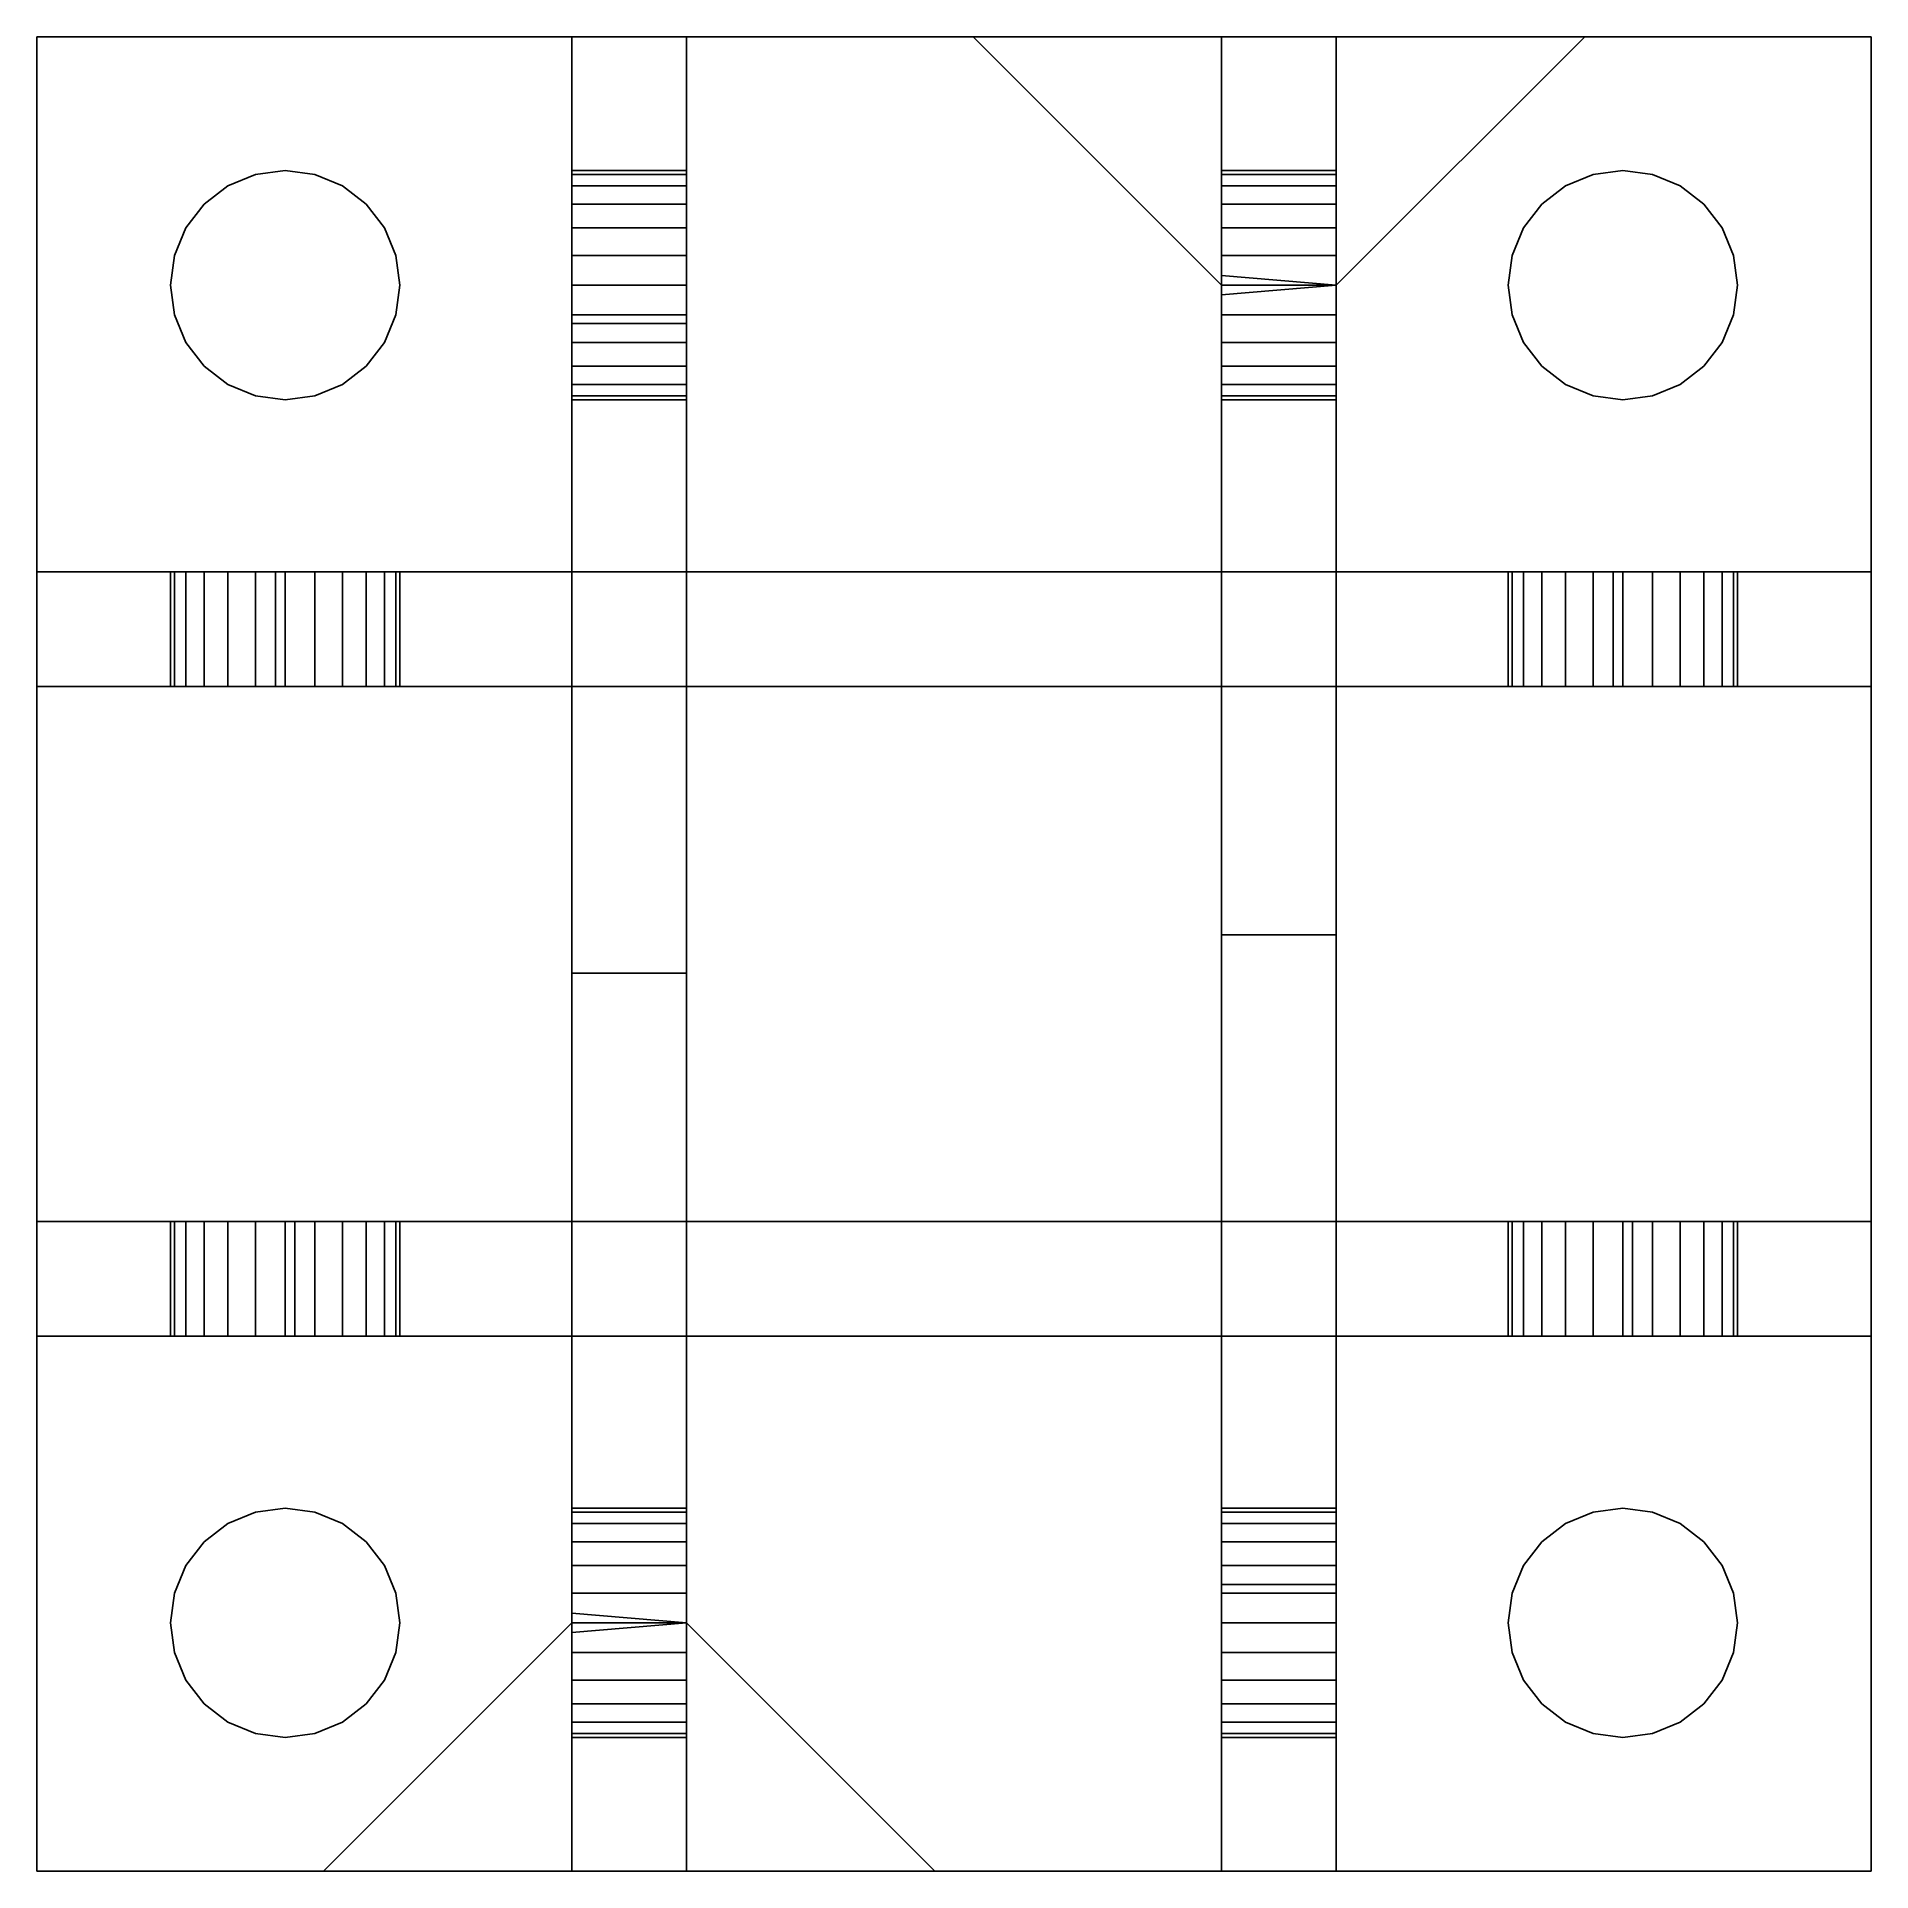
# Model space of a CAD drawing. Header units: metres. Extents: x -1 to 375, y 3 to 378.
# Drawn here: x 244.47 to 274.96, y 248.13 to 278.61 of the extents above.
import ezdxf

# ---------------------------------------------------------------- set-up
doc = ezdxf.new("R2010")
doc.units = ezdxf.units.M

msp = doc.modelspace()

# ---------------------------------------------------------------- linework, layer by layer
at = {"layer": 'Flat node sheet'}
for p, q in [((244.475, 248.127, 8.732), (244.475, 278.607, 8.732)), ((244.475, 278.607, 8.732), (264.16, 278.607, 8.732)), ((244.475, 278.607, 8.732), (244.475, 278.607, 10.637)), ((244.475, 278.607, 10.637), (264.16, 278.607, 10.637)), ((244.475, 248.127, 10.637), (244.475, 278.607, 10.637)), ((244.475, 269.717, 19.527), (244.475, 278.607, 19.527)), ((244.475, 278.607, 19.527), (260.033, 278.607, 19.527)), ((244.475, 278.607, 19.527), (244.475, 278.607, 21.432)), ((244.475, 269.717, 21.432), (244.475, 278.607, 21.432)), ((244.475, 278.607, 21.432), (260.033, 278.607, 21.432)), ((244.475, 248.127, 253.842), (244.475, 278.607, 253.842)), ((244.475, 278.607, 253.842), (264.16, 278.607, 253.842)), ((244.475, 278.607, 253.842), (244.475, 278.607, 255.747)), ((244.475, 278.607, 255.747), (264.16, 278.607, 255.747)), ((244.475, 248.127, 255.747), (244.475, 278.607, 255.747)), ((244.475, 269.717, 264.637), (244.475, 278.607, 264.637)), ((244.475, 278.607, 264.637), (260.033, 278.607, 264.637)), ((244.475, 278.607, 264.637), (244.475, 278.607, 266.542)), ((244.475, 269.717, 266.542), (244.475, 278.607, 266.542)), ((244.475, 278.607, 266.542), (260.033, 278.607, 266.542)), ((253.365, 278.607, 19.527), (253.365, 252.096, 19.527)), ((253.365, 278.607, 8.732), (253.365, 278.607, -0.158)), ((253.365, 278.607, 19.527), (253.365, 278.607, 10.637)), ((253.365, 278.607, 30.322), (253.365, 278.607, 21.432)), ((253.365, 278.607, 10.637), (253.365, 252.414, 10.637)), ((253.365, 252.414, 8.732), (253.365, 278.607, 8.732)), ((253.365, 278.607, 30.322), (253.365, 273.845, 30.322)), ((253.365, 278.607, 21.432), (253.365, 252.096, 21.432)), ((253.365, 278.607, -0.158), (253.365, 263.05, -0.158)), ((253.365, 278.607, -0.158), (255.27, 278.607, -0.158)), ((253.365, 278.607, 30.322), (255.27, 278.607, 30.322)), ((253.365, 278.607, 21.432), (255.27, 278.607, 21.432)), ((253.365, 278.607, 19.527), (255.27, 278.607, 19.527)), ((253.365, 278.607, 10.637), (255.27, 278.607, 10.637)), ((253.365, 278.607, 8.732), (255.27, 278.607, 8.732)), ((253.365, 278.607, 264.637), (253.365, 252.096, 264.637)), ((253.365, 278.607, 253.842), (253.365, 278.607, 244.952)), ((253.365, 278.607, 264.637), (253.365, 278.607, 255.747)), ((253.365, 278.607, 275.432), (253.365, 278.607, 266.542)), ((253.365, 278.607, 255.747), (253.365, 252.414, 255.747)), ((253.365, 252.414, 253.842), (253.365, 278.607, 253.842)), ((253.365, 278.607, 275.432), (253.365, 273.845, 275.432)), ((253.365, 278.607, 266.542), (253.365, 252.096, 266.542)), ((253.365, 278.607, 244.952), (253.365, 263.05, 244.952)), ((253.365, 278.607, 244.952), (255.27, 278.607, 244.952)), ((253.365, 278.607, 275.432), (255.27, 278.607, 275.432)), ((253.365, 278.607, 266.542), (255.27, 278.607, 266.542)), ((253.365, 278.607, 264.637), (255.27, 278.607, 264.637)), ((253.365, 278.607, 255.747), (255.27, 278.607, 255.747)), ((253.365, 278.607, 253.842), (255.27, 278.607, 253.842)), ((255.27, 278.607, 8.732), (255.27, 278.607, -0.158)), ((255.27, 278.607, 8.732), (255.27, 252.414, 8.732)), ((255.27, 278.607, 10.637), (255.27, 252.414, 10.637)), ((255.27, 278.607, 19.527), (255.27, 278.607, 10.637)), ((255.27, 278.607, 30.322), (255.27, 278.607, 21.432)), ((255.27, 278.607, 30.322), (255.27, 273.845, 30.322)), ((255.27, 278.607, -0.158), (255.27, 263.05, -0.158)), ((255.27, 278.607, 21.432), (255.27, 252.255, 21.432)), ((255.27, 278.607, 19.527), (255.27, 252.255, 19.527)), ((255.27, 278.607, 253.842), (255.27, 278.607, 244.952)), ((255.27, 278.607, 253.842), (255.27, 252.414, 253.842)), ((255.27, 278.607, 255.747), (255.27, 252.414, 255.747)), ((255.27, 278.607, 264.637), (255.27, 278.607, 255.747)), ((255.27, 278.607, 275.432), (255.27, 278.607, 266.542)), ((255.27, 278.607, 275.432), (255.27, 273.845, 275.432)), ((255.27, 278.607, 244.952), (255.27, 263.05, 244.952)), ((255.27, 278.607, 266.542), (255.27, 252.255, 266.542)), ((255.27, 278.607, 264.637), (255.27, 252.255, 264.637)), ((260.033, 278.607, 19.527), (264.16, 274.48, 19.527)), ((260.033, 278.607, 19.527), (260.033, 278.607, 21.432)), ((260.033, 278.607, 21.432), (264.16, 274.48, 21.432)), ((260.033, 278.607, 264.637), (264.16, 274.48, 264.637)), ((260.033, 278.607, 264.637), (260.033, 278.607, 266.542)), ((260.033, 278.607, 266.542), (264.16, 274.48, 266.542)), ((264.16, 278.607, 8.732), (264.16, 274.48, 8.732)), ((264.16, 278.607, 8.732), (264.16, 278.607, 10.637)), ((264.16, 278.607, 10.637), (264.16, 274.48, 10.637)), ((264.16, 278.607, 30.322), (264.16, 278.607, -0.158)), ((264.16, 269.717, 30.322), (264.16, 278.607, 30.322)), ((264.16, 278.607, -0.158), (264.16, 258.922, -0.158)), ((264.16, 278.607, 30.322), (266.065, 278.607, 30.322)), ((264.16, 278.607, -0.158), (266.065, 278.607, -0.158)), ((264.16, 278.607, 253.842), (264.16, 274.48, 253.842)), ((264.16, 278.607, 253.842), (264.16, 278.607, 255.747)), ((264.16, 278.607, 255.747), (264.16, 274.48, 255.747)), ((264.16, 278.607, 275.432), (264.16, 278.607, 244.952)), ((264.16, 269.717, 275.432), (264.16, 278.607, 275.432)), ((264.16, 278.607, 244.952), (264.16, 258.922, 244.952)), ((264.16, 278.607, 275.432), (266.065, 278.607, 275.432)), ((264.16, 278.607, 244.952), (266.065, 278.607, 244.952)), ((266.065, 274.48, 8.732), (270.193, 278.607, 8.732)), ((266.065, 274.48, 10.637), (270.193, 278.607, 10.637)), ((266.065, 278.607, 19.527), (266.065, 274.48, 19.527)), ((266.065, 278.607, 19.527), (274.955, 278.607, 19.527)), ((266.065, 278.607, 19.527), (266.065, 278.607, 21.432)), ((266.065, 278.607, 21.432), (274.955, 278.607, 21.432)), ((266.065, 278.607, 21.432), (266.065, 274.48, 21.432)), ((266.065, 278.607, -0.158), (266.065, 258.922, -0.158)), ((266.065, 278.607, 30.322), (266.065, 278.607, -0.158)), ((266.065, 269.717, 30.322), (266.065, 278.607, 30.322)), ((266.065, 274.48, 253.842), (270.193, 278.607, 253.842)), ((266.065, 274.48, 255.747), (270.193, 278.607, 255.747)), ((266.065, 278.607, 264.637), (266.065, 274.48, 264.637)), ((266.065, 278.607, 264.637), (274.955, 278.607, 264.637)), ((266.065, 278.607, 264.637), (266.065, 278.607, 266.542)), ((266.065, 278.607, 266.542), (274.955, 278.607, 266.542)), ((266.065, 278.607, 266.542), (266.065, 274.48, 266.542)), ((266.065, 278.607, 244.952), (266.065, 258.922, 244.952)), ((266.065, 278.607, 275.432), (266.065, 278.607, 244.952)), ((266.065, 269.717, 275.432), (266.065, 278.607, 275.432)), ((274.955, 278.607, 8.732), (270.193, 278.607, 8.732)), ((270.193, 278.607, 8.732), (270.193, 278.607, 10.637)), ((274.955, 278.607, 10.637), (270.193, 278.607, 10.637)), ((274.955, 278.607, 253.842), (270.193, 278.607, 253.842)), ((270.193, 278.607, 253.842), (270.193, 278.607, 255.747)), ((274.955, 278.607, 255.747), (270.193, 278.607, 255.747)), ((274.955, 278.607, 8.732), (274.955, 269.717, 8.732)), ((274.955, 278.607, 8.732), (274.955, 278.607, 10.637)), ((274.955, 278.607, 10.637), (274.955, 269.717, 10.637)), ((274.955, 278.607, 19.527), (274.955, 248.127, 19.527)), ((274.955, 278.607, 19.527), (274.955, 278.607, 21.432)), ((274.955, 278.607, 21.432), (274.955, 248.127, 21.432)), ((274.955, 278.607, 253.842), (274.955, 269.717, 253.842)), ((274.955, 278.607, 253.842), (274.955, 278.607, 255.747)), ((274.955, 278.607, 255.747), (274.955, 269.717, 255.747)), ((274.955, 278.607, 264.637), (274.955, 248.127, 264.637)), ((274.955, 278.607, 264.637), (274.955, 278.607, 266.542)), ((274.955, 278.607, 266.542), (274.955, 248.127, 266.542)), ((247.65, 276.13, 10.637), (248.109, 276.32, 10.637)), ((247.65, 276.13, 8.732), (248.109, 276.32, 8.732)), ((247.65, 276.13, 255.747), (248.109, 276.32, 255.747)), ((247.65, 276.13, 253.842), (248.109, 276.32, 253.842)), ((248.109, 276.32, 10.637), (248.602, 276.385, 10.637)), ((248.109, 276.32, 8.732), (248.602, 276.385, 8.732)), ((248.109, 276.32, 255.747), (248.602, 276.385, 255.747)), ((248.109, 276.32, 253.842), (248.602, 276.385, 253.842)), ((248.109, 276.32, 10.637), (248.109, 276.32, 8.732)), ((248.109, 276.32, 255.747), (248.109, 276.32, 253.842)), ((248.602, 276.385, 10.637), (249.096, 276.32, 10.637)), ((248.602, 276.385, 8.732), (249.096, 276.32, 8.732)), ((248.602, 276.385, 10.637), (248.602, 276.385, 8.732)), ((248.602, 276.385, 255.747), (249.096, 276.32, 255.747)), ((248.602, 276.385, 253.842), (249.096, 276.32, 253.842)), ((248.602, 276.385, 255.747), (248.602, 276.385, 253.842)), ((249.096, 276.32, 10.637), (249.555, 276.13, 10.637)), ((249.096, 276.32, 8.732), (249.555, 276.13, 8.732)), ((249.096, 276.32, 10.637), (249.096, 276.32, 8.732)), ((249.096, 276.32, 255.747), (249.555, 276.13, 255.747)), ((249.096, 276.32, 253.842), (249.555, 276.13, 253.842)), ((249.096, 276.32, 255.747), (249.096, 276.32, 253.842)), ((253.365, 276.385, 26.195), (253.365, 276.32, 25.702)), ((253.365, 276.32, 26.688), (253.365, 276.385, 26.195)), ((255.27, 276.385, 26.195), (253.365, 276.385, 26.195)), ((253.365, 276.385, 271.305), (253.365, 276.32, 270.812)), ((253.365, 276.32, 271.798), (253.365, 276.385, 271.305)), ((255.27, 276.385, 271.305), (253.365, 276.385, 271.305)), ((253.365, 276.32, 25.702), (253.365, 276.13, 25.242)), ((253.365, 276.13, 27.147), (253.365, 276.32, 26.688)), ((255.27, 276.32, 25.702), (253.365, 276.32, 25.702)), ((255.27, 276.32, 26.688), (253.365, 276.32, 26.688)), ((253.365, 276.32, 270.812), (253.365, 276.13, 270.352)), ((253.365, 276.13, 272.257), (253.365, 276.32, 271.798)), ((255.27, 276.32, 270.812), (253.365, 276.32, 270.812)), ((255.27, 276.32, 271.798), (253.365, 276.32, 271.798)), ((255.27, 276.385, 26.195), (255.27, 276.32, 25.702)), ((255.27, 276.32, 26.688), (255.27, 276.385, 26.195)), ((255.27, 276.385, 271.305), (255.27, 276.32, 270.812)), ((255.27, 276.32, 271.798), (255.27, 276.385, 271.305)), ((255.27, 276.32, 25.702), (255.27, 276.13, 25.242)), ((255.27, 276.13, 27.147), (255.27, 276.32, 26.688)), ((255.27, 276.32, 270.812), (255.27, 276.13, 270.352)), ((255.27, 276.13, 272.257), (255.27, 276.32, 271.798)), ((264.16, 276.385, 26.195), (264.16, 276.32, 25.702)), ((264.16, 276.32, 26.688), (264.16, 276.385, 26.195)), ((266.065, 276.385, 26.195), (264.16, 276.385, 26.195)), ((264.16, 276.385, 3.97), (264.16, 276.32, 3.477)), ((264.16, 276.32, 4.463), (264.16, 276.385, 3.97)), ((266.065, 276.385, 3.97), (264.16, 276.385, 3.97)), ((264.16, 276.385, 271.305), (264.16, 276.32, 270.812)), ((264.16, 276.32, 271.798), (264.16, 276.385, 271.305)), ((266.065, 276.385, 271.305), (264.16, 276.385, 271.305)), ((264.16, 276.385, 249.08), (264.16, 276.32, 248.587)), ((264.16, 276.32, 249.573), (264.16, 276.385, 249.08)), ((266.065, 276.385, 249.08), (264.16, 276.385, 249.08)), ((264.16, 276.32, 25.702), (264.16, 276.13, 25.242)), ((264.16, 276.13, 27.147), (264.16, 276.32, 26.688)), ((266.065, 276.32, 25.702), (264.16, 276.32, 25.702)), ((266.065, 276.32, 26.688), (264.16, 276.32, 26.688)), ((264.16, 276.32, 3.477), (264.16, 276.13, 3.017)), ((264.16, 276.13, 4.922), (264.16, 276.32, 4.463)), ((266.065, 276.32, 3.477), (264.16, 276.32, 3.477)), ((266.065, 276.32, 4.463), (264.16, 276.32, 4.463)), ((264.16, 276.32, 270.812), (264.16, 276.13, 270.352)), ((264.16, 276.13, 272.257), (264.16, 276.32, 271.798)), ((266.065, 276.32, 270.812), (264.16, 276.32, 270.812)), ((266.065, 276.32, 271.798), (264.16, 276.32, 271.798)), ((264.16, 276.32, 248.587), (264.16, 276.13, 248.127)), ((264.16, 276.13, 250.032), (264.16, 276.32, 249.573)), ((266.065, 276.32, 248.587), (264.16, 276.32, 248.587)), ((266.065, 276.32, 249.573), (264.16, 276.32, 249.573)), ((266.065, 276.32, 26.688), (266.065, 276.385, 26.195)), ((266.065, 276.385, 26.195), (266.065, 276.32, 25.702)), ((266.065, 276.32, 4.463), (266.065, 276.385, 3.97)), ((266.065, 276.385, 3.97), (266.065, 276.32, 3.477)), ((266.065, 276.32, 271.798), (266.065, 276.385, 271.305)), ((266.065, 276.385, 271.305), (266.065, 276.32, 270.812)), ((266.065, 276.32, 249.573), (266.065, 276.385, 249.08)), ((266.065, 276.385, 249.08), (266.065, 276.32, 248.587)), ((266.065, 276.13, 27.147), (266.065, 276.32, 26.688)), ((266.065, 276.32, 25.702), (266.065, 276.13, 25.242)), ((266.065, 276.13, 4.922), (266.065, 276.32, 4.463)), ((266.065, 276.32, 3.477), (266.065, 276.13, 3.017)), ((266.065, 276.13, 272.257), (266.065, 276.32, 271.798)), ((266.065, 276.32, 270.812), (266.065, 276.13, 270.352)), ((266.065, 276.13, 250.032), (266.065, 276.32, 249.573)), ((266.065, 276.32, 248.587), (266.065, 276.13, 248.127)), ((269.875, 276.13, 10.637), (270.334, 276.32, 10.637)), ((269.875, 276.13, 8.732), (270.334, 276.32, 8.732)), ((269.875, 276.13, 21.432), (270.334, 276.32, 21.432)), ((269.875, 276.13, 19.527), (270.334, 276.32, 19.527)), ((269.875, 276.13, 255.747), (270.334, 276.32, 255.747)), ((269.875, 276.13, 253.842), (270.334, 276.32, 253.842)), ((269.875, 276.13, 266.542), (270.334, 276.32, 266.542)), ((269.875, 276.13, 264.637), (270.334, 276.32, 264.637)), ((270.334, 276.32, 10.637), (270.827, 276.385, 10.637)), ((270.334, 276.32, 8.732), (270.827, 276.385, 8.732)), ((270.334, 276.32, 21.432), (270.827, 276.385, 21.432)), ((270.334, 276.32, 19.527), (270.827, 276.385, 19.527)), ((270.334, 276.32, 255.747), (270.827, 276.385, 255.747)), ((270.334, 276.32, 253.842), (270.827, 276.385, 253.842)), ((270.334, 276.32, 266.542), (270.827, 276.385, 266.542)), ((270.334, 276.32, 264.637), (270.827, 276.385, 264.637)), ((270.334, 276.32, 10.637), (270.334, 276.32, 8.732)), ((270.334, 276.32, 21.432), (270.334, 276.32, 19.527)), ((270.334, 276.32, 255.747), (270.334, 276.32, 253.842)), ((270.334, 276.32, 266.542), (270.334, 276.32, 264.637)), ((270.827, 276.385, 21.432), (271.321, 276.32, 21.432)), ((270.827, 276.385, 19.527), (271.321, 276.32, 19.527)), ((270.827, 276.385, 21.432), (270.827, 276.385, 19.527)), ((270.827, 276.385, 266.542), (271.321, 276.32, 266.542)), ((270.827, 276.385, 264.637), (271.321, 276.32, 264.637)), ((270.827, 276.385, 266.542), (270.827, 276.385, 264.637)), ((270.827, 276.385, 10.637), (271.321, 276.32, 10.637)), ((270.827, 276.385, 8.732), (271.321, 276.32, 8.732)), ((270.827, 276.385, 10.637), (270.827, 276.385, 8.732)), ((270.827, 276.385, 255.747), (271.321, 276.32, 255.747)), ((270.827, 276.385, 253.842), (271.321, 276.32, 253.842)), ((270.827, 276.385, 255.747), (270.827, 276.385, 253.842)), ((271.321, 276.32, 10.637), (271.78, 276.13, 10.637)), ((271.321, 276.32, 8.732), (271.78, 276.13, 8.732)), ((271.321, 276.32, 10.637), (271.321, 276.32, 8.732)), ((271.321, 276.32, 21.432), (271.78, 276.13, 21.432)), ((271.321, 276.32, 19.527), (271.78, 276.13, 19.527)), ((271.321, 276.32, 21.432), (271.321, 276.32, 19.527)), ((271.321, 276.32, 255.747), (271.78, 276.13, 255.747)), ((271.321, 276.32, 253.842), (271.78, 276.13, 253.842)), ((271.321, 276.32, 255.747), (271.321, 276.32, 253.842)), ((271.321, 276.32, 266.542), (271.78, 276.13, 266.542)), ((271.321, 276.32, 264.637), (271.78, 276.13, 264.637)), ((271.321, 276.32, 266.542), (271.321, 276.32, 264.637)), ((247.255, 275.827, 10.637), (247.65, 276.13, 10.637)), ((247.255, 275.827, 8.732), (247.65, 276.13, 8.732)), ((247.255, 275.827, 255.747), (247.65, 276.13, 255.747)), ((247.255, 275.827, 253.842), (247.65, 276.13, 253.842)), ((247.65, 276.13, 10.637), (247.65, 276.13, 8.732)), ((247.65, 276.13, 255.747), (247.65, 276.13, 253.842)), ((249.555, 276.13, 10.637), (249.95, 275.827, 10.637)), ((249.555, 276.13, 8.732), (249.95, 275.827, 8.732)), ((249.555, 276.13, 10.637), (249.555, 276.13, 8.732)), ((249.555, 276.13, 255.747), (249.95, 275.827, 255.747)), ((249.555, 276.13, 253.842), (249.95, 275.827, 253.842)), ((249.555, 276.13, 255.747), (249.555, 276.13, 253.842)), ((253.365, 276.13, 25.242), (253.365, 275.827, 24.848)), ((253.365, 275.827, 27.542), (253.365, 276.13, 27.147)), ((255.27, 276.13, 25.242), (253.365, 276.13, 25.242)), ((255.27, 276.13, 27.147), (253.365, 276.13, 27.147)), ((253.365, 276.13, 270.352), (253.365, 275.827, 269.958)), ((253.365, 275.827, 272.652), (253.365, 276.13, 272.257)), ((255.27, 276.13, 270.352), (253.365, 276.13, 270.352)), ((255.27, 276.13, 272.257), (253.365, 276.13, 272.257)), ((255.27, 276.13, 25.242), (255.27, 275.827, 24.848)), ((255.27, 275.827, 27.542), (255.27, 276.13, 27.147)), ((255.27, 276.13, 270.352), (255.27, 275.827, 269.958)), ((255.27, 275.827, 272.652), (255.27, 276.13, 272.257)), ((264.16, 276.13, 25.242), (264.16, 275.827, 24.848)), ((264.16, 275.827, 27.542), (264.16, 276.13, 27.147)), ((266.065, 276.13, 25.242), (264.16, 276.13, 25.242)), ((266.065, 276.13, 27.147), (264.16, 276.13, 27.147)), ((264.16, 276.13, 3.017), (264.16, 275.827, 2.623)), ((264.16, 275.827, 5.317), (264.16, 276.13, 4.922)), ((266.065, 276.13, 3.017), (264.16, 276.13, 3.017)), ((266.065, 276.13, 4.922), (264.16, 276.13, 4.922)), ((264.16, 276.13, 270.352), (264.16, 275.827, 269.958)), ((264.16, 275.827, 272.652), (264.16, 276.13, 272.257)), ((266.065, 276.13, 270.352), (264.16, 276.13, 270.352)), ((266.065, 276.13, 272.257), (264.16, 276.13, 272.257)), ((264.16, 276.13, 248.127), (264.16, 275.827, 247.733)), ((264.16, 275.827, 250.427), (264.16, 276.13, 250.032)), ((266.065, 276.13, 248.127), (264.16, 276.13, 248.127)), ((266.065, 276.13, 250.032), (264.16, 276.13, 250.032)), ((266.065, 275.827, 27.542), (266.065, 276.13, 27.147)), ((266.065, 276.13, 25.242), (266.065, 275.827, 24.848)), ((266.065, 275.827, 5.317), (266.065, 276.13, 4.922)), ((266.065, 276.13, 3.017), (266.065, 275.827, 2.623)), ((266.065, 275.827, 272.652), (266.065, 276.13, 272.257)), ((266.065, 276.13, 270.352), (266.065, 275.827, 269.958)), ((266.065, 275.827, 250.427), (266.065, 276.13, 250.032)), ((266.065, 276.13, 248.127), (266.065, 275.827, 247.733)), ((269.48, 275.827, 10.637), (269.875, 276.13, 10.637)), ((269.48, 275.827, 8.732), (269.875, 276.13, 8.732)), ((269.48, 275.827, 21.432), (269.875, 276.13, 21.432)), ((269.48, 275.827, 19.527), (269.875, 276.13, 19.527)), ((269.48, 275.827, 255.747), (269.875, 276.13, 255.747)), ((269.48, 275.827, 253.842), (269.875, 276.13, 253.842)), ((269.48, 275.827, 266.542), (269.875, 276.13, 266.542)), ((269.48, 275.827, 264.637), (269.875, 276.13, 264.637)), ((269.875, 276.13, 10.637), (269.875, 276.13, 8.732)), ((269.875, 276.13, 21.432), (269.875, 276.13, 19.527)), ((269.875, 276.13, 255.747), (269.875, 276.13, 253.842)), ((269.875, 276.13, 266.542), (269.875, 276.13, 264.637)), ((271.78, 276.13, 10.637), (272.175, 275.827, 10.637)), ((271.78, 276.13, 8.732), (272.175, 275.827, 8.732)), ((271.78, 276.13, 10.637), (271.78, 276.13, 8.732)), ((271.78, 276.13, 21.432), (272.175, 275.827, 21.432)), ((271.78, 276.13, 19.527), (272.175, 275.827, 19.527)), ((271.78, 276.13, 21.432), (271.78, 276.13, 19.527)), ((271.78, 276.13, 255.747), (272.175, 275.827, 255.747)), ((271.78, 276.13, 253.842), (272.175, 275.827, 253.842)), ((271.78, 276.13, 255.747), (271.78, 276.13, 253.842)), ((271.78, 276.13, 266.542), (272.175, 275.827, 266.542)), ((271.78, 276.13, 264.637), (272.175, 275.827, 264.637)), ((271.78, 276.13, 266.542), (271.78, 276.13, 264.637)), ((246.953, 275.432, 10.637), (247.255, 275.827, 10.637)), ((246.953, 275.432, 8.732), (247.255, 275.827, 8.732)), ((246.953, 275.432, 255.747), (247.255, 275.827, 255.747)), ((246.953, 275.432, 253.842), (247.255, 275.827, 253.842)), ((247.255, 275.827, 10.637), (247.255, 275.827, 8.732)), ((247.255, 275.827, 255.747), (247.255, 275.827, 253.842)), ((249.95, 275.827, 10.637), (250.252, 275.432, 10.637)), ((249.95, 275.827, 8.732), (250.252, 275.432, 8.732)), ((249.95, 275.827, 10.637), (249.95, 275.827, 8.732)), ((249.95, 275.827, 255.747), (250.252, 275.432, 255.747)), ((249.95, 275.827, 253.842), (250.252, 275.432, 253.842)), ((249.95, 275.827, 255.747), (249.95, 275.827, 253.842)), ((253.365, 275.827, 24.848), (253.365, 275.432, 24.545)), ((253.365, 275.432, 27.845), (253.365, 275.827, 27.542)), ((255.27, 275.827, 24.848), (253.365, 275.827, 24.848)), ((255.27, 275.827, 27.542), (253.365, 275.827, 27.542)), ((253.365, 275.827, 269.958), (253.365, 275.432, 269.655)), ((253.365, 275.432, 272.955), (253.365, 275.827, 272.652)), ((255.27, 275.827, 269.958), (253.365, 275.827, 269.958)), ((255.27, 275.827, 272.652), (253.365, 275.827, 272.652)), ((255.27, 275.827, 24.848), (255.27, 275.432, 24.545)), ((255.27, 275.432, 27.845), (255.27, 275.827, 27.542)), ((255.27, 275.827, 269.958), (255.27, 275.432, 269.655)), ((255.27, 275.432, 272.955), (255.27, 275.827, 272.652)), ((264.16, 275.827, 24.848), (264.16, 275.432, 24.545)), ((264.16, 275.432, 27.845), (264.16, 275.827, 27.542)), ((266.065, 275.827, 24.848), (264.16, 275.827, 24.848)), ((266.065, 275.827, 27.542), (264.16, 275.827, 27.542)), ((264.16, 275.827, 2.623), (264.16, 275.432, 2.32)), ((264.16, 275.432, 5.62), (264.16, 275.827, 5.317)), ((266.065, 275.827, 2.623), (264.16, 275.827, 2.623)), ((266.065, 275.827, 5.317), (264.16, 275.827, 5.317)), ((264.16, 275.827, 269.958), (264.16, 275.432, 269.655)), ((264.16, 275.432, 272.955), (264.16, 275.827, 272.652)), ((266.065, 275.827, 269.958), (264.16, 275.827, 269.958)), ((266.065, 275.827, 272.652), (264.16, 275.827, 272.652)), ((264.16, 275.827, 247.733), (264.16, 275.432, 247.43)), ((264.16, 275.432, 250.73), (264.16, 275.827, 250.427)), ((266.065, 275.827, 247.733), (264.16, 275.827, 247.733)), ((266.065, 275.827, 250.427), (264.16, 275.827, 250.427)), ((266.065, 275.432, 27.845), (266.065, 275.827, 27.542)), ((266.065, 275.827, 24.848), (266.065, 275.432, 24.545)), ((266.065, 275.432, 5.62), (266.065, 275.827, 5.317)), ((266.065, 275.827, 2.623), (266.065, 275.432, 2.32)), ((266.065, 275.432, 272.955), (266.065, 275.827, 272.652)), ((266.065, 275.827, 269.958), (266.065, 275.432, 269.655)), ((266.065, 275.432, 250.73), (266.065, 275.827, 250.427)), ((266.065, 275.827, 247.733), (266.065, 275.432, 247.43)), ((269.178, 275.432, 10.637), (269.48, 275.827, 10.637)), ((269.178, 275.432, 8.732), (269.48, 275.827, 8.732)), ((269.178, 275.432, 21.432), (269.48, 275.827, 21.432)), ((269.178, 275.432, 19.527), (269.48, 275.827, 19.527)), ((269.178, 275.432, 255.747), (269.48, 275.827, 255.747)), ((269.178, 275.432, 253.842), (269.48, 275.827, 253.842)), ((269.178, 275.432, 266.542), (269.48, 275.827, 266.542)), ((269.178, 275.432, 264.637), (269.48, 275.827, 264.637)), ((269.48, 275.827, 10.637), (269.48, 275.827, 8.732)), ((269.48, 275.827, 21.432), (269.48, 275.827, 19.527)), ((269.48, 275.827, 255.747), (269.48, 275.827, 253.842)), ((269.48, 275.827, 266.542), (269.48, 275.827, 264.637)), ((272.175, 275.827, 10.637), (272.477, 275.432, 10.637)), ((272.175, 275.827, 8.732), (272.477, 275.432, 8.732)), ((272.175, 275.827, 10.637), (272.175, 275.827, 8.732)), ((272.175, 275.827, 21.432), (272.477, 275.432, 21.432)), ((272.175, 275.827, 19.527), (272.477, 275.432, 19.527)), ((272.175, 275.827, 21.432), (272.175, 275.827, 19.527)), ((272.175, 275.827, 255.747), (272.477, 275.432, 255.747)), ((272.175, 275.827, 253.842), (272.477, 275.432, 253.842)), ((272.175, 275.827, 255.747), (272.175, 275.827, 253.842)), ((272.175, 275.827, 266.542), (272.477, 275.432, 266.542)), ((272.175, 275.827, 264.637), (272.477, 275.432, 264.637)), ((272.175, 275.827, 266.542), (272.175, 275.827, 264.637)), ((246.762, 274.973, 10.637), (246.953, 275.432, 10.637)), ((246.762, 274.973, 8.732), (246.953, 275.432, 8.732)), ((246.762, 274.973, 255.747), (246.953, 275.432, 255.747)), ((246.762, 274.973, 253.842), (246.953, 275.432, 253.842)), ((246.953, 275.432, 10.637), (246.953, 275.432, 8.732)), ((246.953, 275.432, 255.747), (246.953, 275.432, 253.842)), ((250.252, 275.432, 10.637), (250.443, 274.973, 10.637)), ((250.252, 275.432, 8.732), (250.443, 274.973, 8.732)), ((250.252, 275.432, 10.637), (250.252, 275.432, 8.732)), ((250.252, 275.432, 255.747), (250.443, 274.973, 255.747)), ((250.252, 275.432, 253.842), (250.443, 274.973, 253.842)), ((250.252, 275.432, 255.747), (250.252, 275.432, 253.842)), ((253.365, 275.432, 24.545), (253.365, 274.973, 24.355)), ((253.365, 274.973, 28.035), (253.365, 275.432, 27.845)), ((255.27, 275.432, 24.545), (253.365, 275.432, 24.545)), ((255.27, 275.432, 27.845), (253.365, 275.432, 27.845)), ((253.365, 275.432, 269.655), (253.365, 274.973, 269.465)), ((253.365, 274.973, 273.145), (253.365, 275.432, 272.955)), ((255.27, 275.432, 269.655), (253.365, 275.432, 269.655)), ((255.27, 275.432, 272.955), (253.365, 275.432, 272.955)), ((255.27, 275.432, 24.545), (255.27, 274.973, 24.355)), ((255.27, 274.973, 28.035), (255.27, 275.432, 27.845)), ((255.27, 275.432, 269.655), (255.27, 274.973, 269.465)), ((255.27, 274.973, 273.145), (255.27, 275.432, 272.955)), ((264.16, 275.432, 24.545), (264.16, 274.973, 24.355)), ((264.16, 274.973, 28.035), (264.16, 275.432, 27.845)), ((266.065, 275.432, 24.545), (264.16, 275.432, 24.545)), ((266.065, 275.432, 27.845), (264.16, 275.432, 27.845)), ((264.16, 275.432, 2.32), (264.16, 274.973, 2.13)), ((264.16, 274.973, 5.81), (264.16, 275.432, 5.62)), ((266.065, 275.432, 2.32), (264.16, 275.432, 2.32)), ((266.065, 275.432, 5.62), (264.16, 275.432, 5.62)), ((264.16, 275.432, 269.655), (264.16, 274.973, 269.465)), ((264.16, 274.973, 273.145), (264.16, 275.432, 272.955)), ((266.065, 275.432, 269.655), (264.16, 275.432, 269.655)), ((266.065, 275.432, 272.955), (264.16, 275.432, 272.955)), ((264.16, 275.432, 247.43), (264.16, 274.973, 247.24)), ((264.16, 274.973, 250.92), (264.16, 275.432, 250.73)), ((266.065, 275.432, 247.43), (264.16, 275.432, 247.43)), ((266.065, 275.432, 250.73), (264.16, 275.432, 250.73)), ((266.065, 274.973, 28.035), (266.065, 275.432, 27.845)), ((266.065, 275.432, 24.545), (266.065, 274.973, 24.355)), ((266.065, 274.973, 5.81), (266.065, 275.432, 5.62)), ((266.065, 275.432, 2.32), (266.065, 274.973, 2.13)), ((266.065, 274.973, 273.145), (266.065, 275.432, 272.955)), ((266.065, 275.432, 269.655), (266.065, 274.973, 269.465)), ((266.065, 274.973, 250.92), (266.065, 275.432, 250.73)), ((266.065, 275.432, 247.43), (266.065, 274.973, 247.24)), ((268.987, 274.973, 10.637), (269.178, 275.432, 10.637)), ((268.987, 274.973, 8.732), (269.178, 275.432, 8.732)), ((268.987, 274.973, 21.432), (269.178, 275.432, 21.432)), ((268.987, 274.973, 19.527), (269.178, 275.432, 19.527)), ((268.987, 274.973, 255.747), (269.178, 275.432, 255.747)), ((268.987, 274.973, 253.842), (269.178, 275.432, 253.842)), ((268.987, 274.973, 266.542), (269.178, 275.432, 266.542)), ((268.987, 274.973, 264.637), (269.178, 275.432, 264.637)), ((269.178, 275.432, 10.637), (269.178, 275.432, 8.732)), ((269.178, 275.432, 21.432), (269.178, 275.432, 19.527)), ((269.178, 275.432, 255.747), (269.178, 275.432, 253.842)), ((269.178, 275.432, 266.542), (269.178, 275.432, 264.637)), ((272.477, 275.432, 10.637), (272.668, 274.973, 10.637)), ((272.477, 275.432, 8.732), (272.668, 274.973, 8.732)), ((272.477, 275.432, 10.637), (272.477, 275.432, 8.732)), ((272.477, 275.432, 21.432), (272.668, 274.973, 21.432)), ((272.477, 275.432, 19.527), (272.668, 274.973, 19.527)), ((272.477, 275.432, 21.432), (272.477, 275.432, 19.527)), ((272.477, 275.432, 255.747), (272.668, 274.973, 255.747)), ((272.477, 275.432, 253.842), (272.668, 274.973, 253.842)), ((272.477, 275.432, 255.747), (272.477, 275.432, 253.842)), ((272.477, 275.432, 266.542), (272.668, 274.973, 266.542)), ((272.477, 275.432, 264.637), (272.668, 274.973, 264.637)), ((272.477, 275.432, 266.542), (272.477, 275.432, 264.637)), ((246.697, 274.48, 8.732), (246.762, 274.973, 8.732)), ((246.697, 274.48, 253.842), (246.762, 274.973, 253.842)), ((246.697, 274.48, 10.637), (246.762, 274.973, 10.637)), ((246.697, 274.48, 255.747), (246.762, 274.973, 255.747)), ((246.762, 274.973, 10.637), (246.762, 274.973, 8.732)), ((246.762, 274.973, 255.747), (246.762, 274.973, 253.842)), ((250.443, 274.973, 10.637), (250.507, 274.48, 10.637)), ((250.443, 274.973, 8.732), (250.507, 274.48, 8.732)), ((250.443, 274.973, 10.637), (250.443, 274.973, 8.732)), ((250.443, 274.973, 255.747), (250.507, 274.48, 255.747)), ((250.443, 274.973, 253.842), (250.507, 274.48, 253.842)), ((250.443, 274.973, 255.747), (250.443, 274.973, 253.842)), ((253.365, 274.973, 24.355), (253.365, 274.48, 24.29)), ((253.365, 274.48, 28.1), (253.365, 274.973, 28.035)), ((255.27, 274.973, 24.355), (253.365, 274.973, 24.355)), ((255.27, 274.973, 28.035), (253.365, 274.973, 28.035)), ((253.365, 274.973, 269.465), (253.365, 274.48, 269.4)), ((253.365, 274.48, 273.21), (253.365, 274.973, 273.145)), ((255.27, 274.973, 269.465), (253.365, 274.973, 269.465)), ((255.27, 274.973, 273.145), (253.365, 274.973, 273.145)), ((255.27, 274.973, 24.355), (255.27, 274.48, 24.29)), ((255.27, 274.48, 28.1), (255.27, 274.973, 28.035)), ((255.27, 274.973, 269.465), (255.27, 274.48, 269.4)), ((255.27, 274.48, 273.21), (255.27, 274.973, 273.145)), ((264.16, 274.973, 24.355), (264.16, 274.48, 24.29)), ((264.16, 274.48, 28.1), (264.16, 274.973, 28.035)), ((266.065, 274.973, 24.355), (264.16, 274.973, 24.355)), ((266.065, 274.973, 28.035), (264.16, 274.973, 28.035)), ((264.16, 274.973, 2.13), (264.16, 274.48, 2.065)), ((264.16, 274.48, 5.875), (264.16, 274.973, 5.81)), ((266.065, 274.973, 2.13), (264.16, 274.973, 2.13)), ((266.065, 274.973, 5.81), (264.16, 274.973, 5.81)), ((264.16, 274.973, 269.465), (264.16, 274.48, 269.4)), ((264.16, 274.48, 273.21), (264.16, 274.973, 273.145)), ((266.065, 274.973, 269.465), (264.16, 274.973, 269.465)), ((266.065, 274.973, 273.145), (264.16, 274.973, 273.145)), ((264.16, 274.973, 247.24), (264.16, 274.48, 247.175)), ((264.16, 274.48, 250.985), (264.16, 274.973, 250.92)), ((266.065, 274.973, 247.24), (264.16, 274.973, 247.24)), ((266.065, 274.973, 250.92), (264.16, 274.973, 250.92)), ((266.065, 274.48, 28.1), (266.065, 274.973, 28.035)), ((266.065, 274.973, 24.355), (266.065, 274.48, 24.29)), ((266.065, 274.48, 5.875), (266.065, 274.973, 5.81)), ((266.065, 274.973, 2.13), (266.065, 274.48, 2.065)), ((266.065, 274.48, 273.21), (266.065, 274.973, 273.145)), ((266.065, 274.973, 269.465), (266.065, 274.48, 269.4)), ((266.065, 274.48, 250.985), (266.065, 274.973, 250.92)), ((266.065, 274.973, 247.24), (266.065, 274.48, 247.175)), ((268.922, 274.48, 8.732), (268.987, 274.973, 8.732)), ((268.922, 274.48, 253.842), (268.987, 274.973, 253.842)), ((268.922, 274.48, 10.637), (268.987, 274.973, 10.637)), ((268.922, 274.48, 21.432), (268.987, 274.973, 21.432)), ((268.922, 274.48, 19.527), (268.987, 274.973, 19.527)), ((268.922, 274.48, 255.747), (268.987, 274.973, 255.747)), ((268.922, 274.48, 266.542), (268.987, 274.973, 266.542)), ((268.922, 274.48, 264.637), (268.987, 274.973, 264.637)), ((268.987, 274.973, 10.637), (268.987, 274.973, 8.732)), ((268.987, 274.973, 21.432), (268.987, 274.973, 19.527)), ((268.987, 274.973, 255.747), (268.987, 274.973, 253.842)), ((268.987, 274.973, 266.542), (268.987, 274.973, 264.637)), ((272.668, 274.973, 10.637), (272.732, 274.48, 10.637)), ((272.668, 274.973, 8.732), (272.732, 274.48, 8.732)), ((272.668, 274.973, 10.637), (272.668, 274.973, 8.732)), ((272.668, 274.973, 21.432), (272.732, 274.48, 21.432)), ((272.668, 274.973, 19.527), (272.732, 274.48, 19.527)), ((272.668, 274.973, 21.432), (272.668, 274.973, 19.527)), ((272.668, 274.973, 255.747), (272.732, 274.48, 255.747)), ((272.668, 274.973, 253.842), (272.732, 274.48, 253.842)), ((272.668, 274.973, 255.747), (272.668, 274.973, 253.842)), ((272.668, 274.973, 266.542), (272.732, 274.48, 266.542)), ((272.668, 274.973, 264.637), (272.732, 274.48, 264.637)), ((272.668, 274.973, 266.542), (272.668, 274.973, 264.637)), ((264.16, 248.127, 10.637), (264.16, 274.639, 10.637)), ((264.16, 248.127, 8.732), (264.16, 274.639, 8.732)), ((264.16, 274.639, 8.732), (266.065, 274.48, 8.732)), ((264.16, 274.639, 10.637), (266.065, 274.48, 10.637)), ((264.16, 274.639, 8.732), (264.16, 274.639, 10.637)), ((264.16, 248.127, 255.747), (264.16, 274.639, 255.747)), ((264.16, 248.127, 253.842), (264.16, 274.639, 253.842)), ((264.16, 274.639, 253.842), (266.065, 274.48, 253.842)), ((264.16, 274.639, 255.747), (266.065, 274.48, 255.747)), ((264.16, 274.639, 253.842), (264.16, 274.639, 255.747)), ((266.065, 274.639, 8.732), (266.065, 274.639, 10.637)), ((266.065, 274.48, 8.732), (266.065, 274.639, 8.732)), ((266.065, 274.48, 10.637), (266.065, 274.639, 10.637)), ((266.065, 274.639, 253.842), (266.065, 274.639, 255.747)), ((266.065, 274.48, 253.842), (266.065, 274.639, 253.842)), ((266.065, 274.48, 255.747), (266.065, 274.639, 255.747)), ((246.762, 273.987, 8.732), (246.697, 274.48, 8.732)), ((246.697, 274.48, 10.637), (246.697, 274.48, 8.732)), ((246.762, 273.987, 253.842), (246.697, 274.48, 253.842)), ((246.697, 274.48, 255.747), (246.697, 274.48, 253.842)), ((246.762, 273.987, 10.637), (246.697, 274.48, 10.637)), ((246.762, 273.987, 255.747), (246.697, 274.48, 255.747)), ((250.507, 274.48, 10.637), (250.443, 273.987, 10.637)), ((250.507, 274.48, 8.732), (250.443, 273.987, 8.732)), ((250.507, 274.48, 255.747), (250.443, 273.987, 255.747)), ((250.507, 274.48, 253.842), (250.443, 273.987, 253.842)), ((250.507, 274.48, 10.637), (250.507, 274.48, 8.732)), ((250.507, 274.48, 255.747), (250.507, 274.48, 253.842)), ((253.365, 274.48, 24.29), (253.365, 273.987, 24.355)), ((253.365, 273.987, 28.035), (253.365, 274.48, 28.1)), ((255.27, 274.48, 24.29), (253.365, 274.48, 24.29)), ((255.27, 274.48, 28.1), (253.365, 274.48, 28.1)), ((253.365, 274.48, 269.4), (253.365, 273.987, 269.465)), ((253.365, 273.987, 273.145), (253.365, 274.48, 273.21)), ((255.27, 274.48, 269.4), (253.365, 274.48, 269.4)), ((255.27, 274.48, 273.21), (253.365, 274.48, 273.21)), ((255.27, 274.48, 24.29), (255.27, 273.987, 24.355)), ((255.27, 273.987, 28.035), (255.27, 274.48, 28.1)), ((255.27, 274.48, 269.4), (255.27, 273.987, 269.465)), ((255.27, 273.987, 273.145), (255.27, 274.48, 273.21)), ((264.16, 274.48, 8.732), (266.065, 274.48, 8.732)), ((264.16, 274.48, 8.732), (264.16, 274.48, 10.637)), ((264.16, 274.48, 10.637), (266.065, 274.48, 10.637)), ((266.065, 274.48, 19.527), (264.16, 274.48, 19.527)), ((264.16, 274.48, 19.527), (264.16, 274.48, 21.432)), ((266.065, 274.48, 21.432), (264.16, 274.48, 21.432)), ((264.16, 274.321, 19.527), (266.065, 274.48, 19.527)), ((264.16, 274.321, 21.432), (266.065, 274.48, 21.432)), ((264.16, 274.48, 24.29), (264.16, 273.987, 24.355)), ((264.16, 273.987, 28.035), (264.16, 274.48, 28.1)), ((266.065, 274.48, 24.29), (264.16, 274.48, 24.29)), ((266.065, 274.48, 28.1), (264.16, 274.48, 28.1)), ((264.16, 274.48, 2.065), (264.16, 273.987, 2.13)), ((264.16, 273.987, 5.81), (264.16, 274.48, 5.875)), ((266.065, 274.48, 2.065), (264.16, 274.48, 2.065)), ((266.065, 274.48, 5.875), (264.16, 274.48, 5.875)), ((264.16, 274.48, 253.842), (266.065, 274.48, 253.842)), ((264.16, 274.48, 253.842), (264.16, 274.48, 255.747)), ((264.16, 274.48, 255.747), (266.065, 274.48, 255.747)), ((266.065, 274.48, 264.637), (264.16, 274.48, 264.637)), ((264.16, 274.48, 264.637), (264.16, 274.48, 266.542)), ((266.065, 274.48, 266.542), (264.16, 274.48, 266.542)), ((264.16, 274.321, 264.637), (266.065, 274.48, 264.637)), ((264.16, 274.321, 266.542), (266.065, 274.48, 266.542)), ((264.16, 274.48, 269.4), (264.16, 273.987, 269.465)), ((264.16, 273.987, 273.145), (264.16, 274.48, 273.21)), ((266.065, 274.48, 269.4), (264.16, 274.48, 269.4)), ((266.065, 274.48, 273.21), (264.16, 274.48, 273.21)), ((264.16, 274.48, 247.175), (264.16, 273.987, 247.24)), ((264.16, 273.987, 250.92), (264.16, 274.48, 250.985)), ((266.065, 274.48, 247.175), (264.16, 274.48, 247.175)), ((266.065, 274.48, 250.985), (264.16, 274.48, 250.985)), ((264.16, 248.127, 19.527), (264.16, 274.321, 19.527)), ((264.16, 274.321, 21.432), (264.16, 248.127, 21.432)), ((264.16, 274.321, 21.432), (264.16, 274.321, 19.527)), ((264.16, 248.127, 264.637), (264.16, 274.321, 264.637)), ((264.16, 274.321, 266.542), (264.16, 248.127, 266.542)), ((264.16, 274.321, 266.542), (264.16, 274.321, 264.637)), ((266.065, 274.48, 8.732), (266.065, 274.48, 10.637)), ((266.065, 274.48, 19.527), (266.065, 274.48, 21.432)), ((266.065, 274.48, 10.637), (266.065, 274.48, 8.732)), ((266.065, 274.48, 19.527), (266.065, 274.48, 21.432)), ((266.065, 273.987, 28.035), (266.065, 274.48, 28.1)), ((266.065, 274.48, 24.29), (266.065, 273.987, 24.355)), ((266.065, 273.987, 5.81), (266.065, 274.48, 5.875)), ((266.065, 274.48, 2.065), (266.065, 273.987, 2.13)), ((266.065, 248.127, 8.732), (266.065, 274.48, 8.732)), ((266.065, 248.127, 10.637), (266.065, 274.48, 10.637)), ((266.065, 274.321, 21.432), (266.065, 274.48, 21.432)), ((266.065, 274.321, 19.527), (266.065, 274.48, 19.527)), ((266.065, 274.48, 253.842), (266.065, 274.48, 255.747)), ((266.065, 274.48, 264.637), (266.065, 274.48, 266.542)), ((266.065, 274.48, 255.747), (266.065, 274.48, 253.842)), ((266.065, 274.48, 264.637), (266.065, 274.48, 266.542)), ((266.065, 273.987, 273.145), (266.065, 274.48, 273.21)), ((266.065, 274.48, 269.4), (266.065, 273.987, 269.465)), ((266.065, 273.987, 250.92), (266.065, 274.48, 250.985)), ((266.065, 274.48, 247.175), (266.065, 273.987, 247.24)), ((266.065, 248.127, 253.842), (266.065, 274.48, 253.842)), ((266.065, 248.127, 255.747), (266.065, 274.48, 255.747)), ((266.065, 274.321, 266.542), (266.065, 274.48, 266.542)), ((266.065, 274.321, 264.637), (266.065, 274.48, 264.637)), ((266.065, 248.127, 21.432), (266.065, 274.321, 21.432)), ((266.065, 248.127, 19.527), (266.065, 274.321, 19.527)), ((266.065, 274.321, 21.432), (266.065, 274.321, 19.527)), ((266.065, 248.127, 266.542), (266.065, 274.321, 266.542)), ((266.065, 248.127, 264.637), (266.065, 274.321, 264.637)), ((266.065, 274.321, 266.542), (266.065, 274.321, 264.637)), ((268.987, 273.987, 8.732), (268.922, 274.48, 8.732)), ((268.922, 274.48, 10.637), (268.922, 274.48, 8.732)), ((268.987, 273.987, 253.842), (268.922, 274.48, 253.842)), ((268.922, 274.48, 255.747), (268.922, 274.48, 253.842)), ((268.987, 273.987, 10.637), (268.922, 274.48, 10.637)), ((268.987, 273.987, 21.432), (268.922, 274.48, 21.432)), ((268.987, 273.987, 19.527), (268.922, 274.48, 19.527)), ((268.922, 274.48, 21.432), (268.922, 274.48, 19.527)), ((268.987, 273.987, 255.747), (268.922, 274.48, 255.747)), ((268.987, 273.987, 266.542), (268.922, 274.48, 266.542)), ((268.987, 273.987, 264.637), (268.922, 274.48, 264.637)), ((268.922, 274.48, 266.542), (268.922, 274.48, 264.637)), ((272.732, 274.48, 10.637), (272.668, 273.987, 10.637)), ((272.732, 274.48, 8.732), (272.668, 273.987, 8.732)), ((272.732, 274.48, 21.432), (272.668, 273.987, 21.432)), ((272.732, 274.48, 19.527), (272.668, 273.987, 19.527)), ((272.732, 274.48, 255.747), (272.668, 273.987, 255.747)), ((272.732, 274.48, 253.842), (272.668, 273.987, 253.842)), ((272.732, 274.48, 266.542), (272.668, 273.987, 266.542)), ((272.732, 274.48, 264.637), (272.668, 273.987, 264.637)), ((272.732, 274.48, 10.637), (272.732, 274.48, 8.732)), ((272.732, 274.48, 255.747), (272.732, 274.48, 253.842)), ((272.732, 274.48, 21.432), (272.732, 274.48, 19.527)), ((272.732, 274.48, 266.542), (272.732, 274.48, 264.637)), ((246.953, 273.527, 10.637), (246.762, 273.987, 10.637)), ((246.953, 273.527, 8.732), (246.762, 273.987, 8.732)), ((246.762, 273.987, 10.637), (246.762, 273.987, 8.732)), ((246.953, 273.527, 255.747), (246.762, 273.987, 255.747)), ((246.953, 273.527, 253.842), (246.762, 273.987, 253.842)), ((246.762, 273.987, 255.747), (246.762, 273.987, 253.842)), ((250.443, 273.987, 10.637), (250.252, 273.527, 10.637)), ((250.443, 273.987, 8.732), (250.252, 273.527, 8.732)), ((250.443, 273.987, 255.747), (250.252, 273.527, 255.747)), ((250.443, 273.987, 253.842), (250.252, 273.527, 253.842)), ((250.443, 273.987, 10.637), (250.443, 273.987, 8.732)), ((250.443, 273.987, 255.747), (250.443, 273.987, 253.842)), ((253.365, 273.987, 24.355), (253.365, 273.527, 24.545)), ((253.365, 273.527, 27.845), (253.365, 273.987, 28.035)), ((255.27, 273.987, 24.355), (253.365, 273.987, 24.355)), ((255.27, 273.987, 28.035), (253.365, 273.987, 28.035)), ((253.365, 273.987, 269.465), (253.365, 273.527, 269.655)), ((253.365, 273.527, 272.955), (253.365, 273.987, 273.145)), ((255.27, 273.987, 269.465), (253.365, 273.987, 269.465)), ((255.27, 273.987, 273.145), (253.365, 273.987, 273.145)), ((253.365, 269.717, 26.195), (253.365, 273.845, 30.322)), ((253.365, 273.845, 30.322), (255.27, 273.845, 30.322)), ((253.365, 269.717, 271.305), (253.365, 273.845, 275.432)), ((253.365, 273.845, 275.432), (255.27, 273.845, 275.432)), ((255.27, 273.987, 24.355), (255.27, 273.527, 24.545)), ((255.27, 273.527, 27.845), (255.27, 273.987, 28.035)), ((255.27, 273.987, 269.465), (255.27, 273.527, 269.655)), ((255.27, 273.527, 272.955), (255.27, 273.987, 273.145)), ((255.27, 269.717, 26.195), (255.27, 273.845, 30.322)), ((255.27, 269.717, 271.305), (255.27, 273.845, 275.432)), ((264.16, 273.987, 24.355), (264.16, 273.527, 24.545)), ((264.16, 273.527, 27.845), (264.16, 273.987, 28.035)), ((266.065, 273.987, 24.355), (264.16, 273.987, 24.355)), ((266.065, 273.987, 28.035), (264.16, 273.987, 28.035)), ((264.16, 273.987, 2.13), (264.16, 273.527, 2.32)), ((264.16, 273.527, 5.62), (264.16, 273.987, 5.81)), ((266.065, 273.987, 2.13), (264.16, 273.987, 2.13)), ((266.065, 273.987, 5.81), (264.16, 273.987, 5.81)), ((264.16, 273.987, 269.465), (264.16, 273.527, 269.655)), ((264.16, 273.527, 272.955), (264.16, 273.987, 273.145)), ((266.065, 273.987, 269.465), (264.16, 273.987, 269.465)), ((266.065, 273.987, 273.145), (264.16, 273.987, 273.145)), ((264.16, 273.987, 247.24), (264.16, 273.527, 247.43)), ((264.16, 273.527, 250.73), (264.16, 273.987, 250.92)), ((266.065, 273.987, 247.24), (264.16, 273.987, 247.24)), ((266.065, 273.987, 250.92), (264.16, 273.987, 250.92)), ((266.065, 273.527, 27.845), (266.065, 273.987, 28.035)), ((266.065, 273.987, 24.355), (266.065, 273.527, 24.545)), ((266.065, 273.527, 5.62), (266.065, 273.987, 5.81)), ((266.065, 273.987, 2.13), (266.065, 273.527, 2.32)), ((266.065, 273.527, 272.955), (266.065, 273.987, 273.145)), ((266.065, 273.987, 269.465), (266.065, 273.527, 269.655)), ((266.065, 273.527, 250.73), (266.065, 273.987, 250.92)), ((266.065, 273.987, 247.24), (266.065, 273.527, 247.43)), ((269.178, 273.527, 10.637), (268.987, 273.987, 10.637)), ((269.178, 273.527, 8.732), (268.987, 273.987, 8.732)), ((268.987, 273.987, 10.637), (268.987, 273.987, 8.732)), ((269.178, 273.527, 21.432), (268.987, 273.987, 21.432)), ((269.178, 273.527, 19.527), (268.987, 273.987, 19.527)), ((268.987, 273.987, 21.432), (268.987, 273.987, 19.527)), ((269.178, 273.527, 255.747), (268.987, 273.987, 255.747)), ((269.178, 273.527, 253.842), (268.987, 273.987, 253.842)), ((268.987, 273.987, 255.747), (268.987, 273.987, 253.842)), ((269.178, 273.527, 266.542), (268.987, 273.987, 266.542)), ((269.178, 273.527, 264.637), (268.987, 273.987, 264.637)), ((268.987, 273.987, 266.542), (268.987, 273.987, 264.637)), ((272.668, 273.987, 10.637), (272.477, 273.527, 10.637)), ((272.668, 273.987, 8.732), (272.477, 273.527, 8.732)), ((272.668, 273.987, 21.432), (272.477, 273.527, 21.432)), ((272.668, 273.987, 19.527), (272.477, 273.527, 19.527)), ((272.668, 273.987, 255.747), (272.477, 273.527, 255.747)), ((272.668, 273.987, 253.842), (272.477, 273.527, 253.842)), ((272.668, 273.987, 266.542), (272.477, 273.527, 266.542)), ((272.668, 273.987, 264.637), (272.477, 273.527, 264.637)), ((272.668, 273.987, 10.637), (272.668, 273.987, 8.732)), ((272.668, 273.987, 21.432), (272.668, 273.987, 19.527)), ((272.668, 273.987, 255.747), (272.668, 273.987, 253.842)), ((272.668, 273.987, 266.542), (272.668, 273.987, 264.637)), ((247.255, 273.133, 10.637), (246.953, 273.527, 10.637)), ((247.255, 273.133, 8.732), (246.953, 273.527, 8.732)), ((246.953, 273.527, 10.637), (246.953, 273.527, 8.732)), ((247.255, 273.133, 255.747), (246.953, 273.527, 255.747)), ((247.255, 273.133, 253.842), (246.953, 273.527, 253.842)), ((246.953, 273.527, 255.747), (246.953, 273.527, 253.842)), ((250.252, 273.527, 10.637), (249.95, 273.133, 10.637)), ((250.252, 273.527, 8.732), (249.95, 273.133, 8.732)), ((250.252, 273.527, 255.747), (249.95, 273.133, 255.747)), ((250.252, 273.527, 253.842), (249.95, 273.133, 253.842)), ((250.252, 273.527, 10.637), (250.252, 273.527, 8.732)), ((250.252, 273.527, 255.747), (250.252, 273.527, 253.842)), ((253.365, 273.527, 24.545), (253.365, 273.133, 24.848)), ((253.365, 273.133, 27.542), (253.365, 273.527, 27.845)), ((255.27, 273.527, 24.545), (253.365, 273.527, 24.545)), ((255.27, 273.527, 27.845), (253.365, 273.527, 27.845)), ((253.365, 273.527, 269.655), (253.365, 273.133, 269.958)), ((253.365, 273.133, 272.652), (253.365, 273.527, 272.955)), ((255.27, 273.527, 269.655), (253.365, 273.527, 269.655)), ((255.27, 273.527, 272.955), (253.365, 273.527, 272.955)), ((255.27, 273.527, 24.545), (255.27, 273.133, 24.848)), ((255.27, 273.133, 27.542), (255.27, 273.527, 27.845)), ((255.27, 273.527, 269.655), (255.27, 273.133, 269.958)), ((255.27, 273.133, 272.652), (255.27, 273.527, 272.955)), ((264.16, 273.133, 27.542), (264.16, 273.527, 27.845)), ((264.16, 273.527, 24.545), (264.16, 273.133, 24.848)), ((266.065, 273.527, 27.845), (264.16, 273.527, 27.845)), ((266.065, 273.527, 24.545), (264.16, 273.527, 24.545)), ((264.16, 273.527, 2.32), (264.16, 273.133, 2.623)), ((264.16, 273.133, 5.317), (264.16, 273.527, 5.62)), ((266.065, 273.527, 2.32), (264.16, 273.527, 2.32)), ((266.065, 273.527, 5.62), (264.16, 273.527, 5.62)), ((264.16, 273.133, 272.652), (264.16, 273.527, 272.955)), ((264.16, 273.527, 269.655), (264.16, 273.133, 269.958)), ((266.065, 273.527, 272.955), (264.16, 273.527, 272.955)), ((266.065, 273.527, 269.655), (264.16, 273.527, 269.655)), ((264.16, 273.527, 247.43), (264.16, 273.133, 247.733)), ((264.16, 273.133, 250.427), (264.16, 273.527, 250.73)), ((266.065, 273.527, 247.43), (264.16, 273.527, 247.43)), ((266.065, 273.527, 250.73), (264.16, 273.527, 250.73)), ((266.065, 273.133, 27.542), (266.065, 273.527, 27.845)), ((266.065, 273.527, 24.545), (266.065, 273.133, 24.848)), ((266.065, 273.133, 5.317), (266.065, 273.527, 5.62)), ((266.065, 273.527, 2.32), (266.065, 273.133, 2.623)), ((266.065, 273.133, 272.652), (266.065, 273.527, 272.955)), ((266.065, 273.527, 269.655), (266.065, 273.133, 269.958)), ((266.065, 273.133, 250.427), (266.065, 273.527, 250.73)), ((266.065, 273.527, 247.43), (266.065, 273.133, 247.733)), ((269.48, 273.133, 10.637), (269.178, 273.527, 10.637)), ((269.48, 273.133, 8.732), (269.178, 273.527, 8.732)), ((269.178, 273.527, 10.637), (269.178, 273.527, 8.732)), ((269.48, 273.133, 21.432), (269.178, 273.527, 21.432)), ((269.48, 273.133, 19.527), (269.178, 273.527, 19.527)), ((269.178, 273.527, 21.432), (269.178, 273.527, 19.527)), ((269.48, 273.133, 255.747), (269.178, 273.527, 255.747)), ((269.48, 273.133, 253.842), (269.178, 273.527, 253.842)), ((269.178, 273.527, 255.747), (269.178, 273.527, 253.842)), ((269.48, 273.133, 266.542), (269.178, 273.527, 266.542)), ((269.48, 273.133, 264.637), (269.178, 273.527, 264.637)), ((269.178, 273.527, 266.542), (269.178, 273.527, 264.637)), ((272.477, 273.527, 10.637), (272.175, 273.133, 10.637)), ((272.477, 273.527, 8.732), (272.175, 273.133, 8.732)), ((272.477, 273.527, 21.432), (272.175, 273.133, 21.432)), ((272.477, 273.527, 19.527), (272.175, 273.133, 19.527)), ((272.477, 273.527, 255.747), (272.175, 273.133, 255.747)), ((272.477, 273.527, 253.842), (272.175, 273.133, 253.842)), ((272.477, 273.527, 266.542), (272.175, 273.133, 266.542)), ((272.477, 273.527, 264.637), (272.175, 273.133, 264.637)), ((272.477, 273.527, 10.637), (272.477, 273.527, 8.732)), ((272.477, 273.527, 21.432), (272.477, 273.527, 19.527)), ((272.477, 273.527, 255.747), (272.477, 273.527, 253.842)), ((272.477, 273.527, 266.542), (272.477, 273.527, 264.637)), ((247.65, 272.83, 10.637), (247.255, 273.133, 10.637)), ((247.65, 272.83, 8.732), (247.255, 273.133, 8.732)), ((247.255, 273.133, 10.637), (247.255, 273.133, 8.732)), ((247.65, 272.83, 255.747), (247.255, 273.133, 255.747)), ((247.65, 272.83, 253.842), (247.255, 273.133, 253.842)), ((247.255, 273.133, 255.747), (247.255, 273.133, 253.842)), ((249.95, 273.133, 10.637), (249.555, 272.83, 10.637)), ((249.95, 273.133, 8.732), (249.555, 272.83, 8.732)), ((249.95, 273.133, 255.747), (249.555, 272.83, 255.747)), ((249.95, 273.133, 253.842), (249.555, 272.83, 253.842)), ((249.95, 273.133, 10.637), (249.95, 273.133, 8.732)), ((249.95, 273.133, 255.747), (249.95, 273.133, 253.842)), ((253.365, 273.133, 24.848), (253.365, 272.83, 25.242)), ((253.365, 272.83, 27.147), (253.365, 273.133, 27.542)), ((255.27, 273.133, 24.848), (253.365, 273.133, 24.848)), ((255.27, 273.133, 27.542), (253.365, 273.133, 27.542)), ((253.365, 273.133, 269.958), (253.365, 272.83, 270.352)), ((253.365, 272.83, 272.257), (253.365, 273.133, 272.652)), ((255.27, 273.133, 269.958), (253.365, 273.133, 269.958)), ((255.27, 273.133, 272.652), (253.365, 273.133, 272.652)), ((255.27, 273.133, 24.848), (255.27, 272.83, 25.242)), ((255.27, 272.83, 27.147), (255.27, 273.133, 27.542)), ((255.27, 273.133, 269.958), (255.27, 272.83, 270.352)), ((255.27, 272.83, 272.257), (255.27, 273.133, 272.652)), ((264.16, 272.83, 27.147), (264.16, 273.133, 27.542)), ((264.16, 273.133, 24.848), (264.16, 272.83, 25.242)), ((266.065, 273.133, 27.542), (264.16, 273.133, 27.542)), ((266.065, 273.133, 24.848), (264.16, 273.133, 24.848)), ((264.16, 273.133, 2.623), (264.16, 272.83, 3.017)), ((264.16, 272.83, 4.922), (264.16, 273.133, 5.317)), ((266.065, 273.133, 2.623), (264.16, 273.133, 2.623)), ((266.065, 273.133, 5.317), (264.16, 273.133, 5.317)), ((264.16, 272.83, 272.257), (264.16, 273.133, 272.652)), ((264.16, 273.133, 269.958), (264.16, 272.83, 270.352)), ((266.065, 273.133, 272.652), (264.16, 273.133, 272.652)), ((266.065, 273.133, 269.958), (264.16, 273.133, 269.958)), ((264.16, 273.133, 247.733), (264.16, 272.83, 248.127)), ((264.16, 272.83, 250.032), (264.16, 273.133, 250.427)), ((266.065, 273.133, 247.733), (264.16, 273.133, 247.733)), ((266.065, 273.133, 250.427), (264.16, 273.133, 250.427)), ((266.065, 272.83, 27.147), (266.065, 273.133, 27.542)), ((266.065, 273.133, 24.848), (266.065, 272.83, 25.242)), ((266.065, 272.83, 4.922), (266.065, 273.133, 5.317)), ((266.065, 273.133, 2.623), (266.065, 272.83, 3.017)), ((266.065, 272.83, 272.257), (266.065, 273.133, 272.652)), ((266.065, 273.133, 269.958), (266.065, 272.83, 270.352)), ((266.065, 272.83, 250.032), (266.065, 273.133, 250.427)), ((266.065, 273.133, 247.733), (266.065, 272.83, 248.127)), ((269.875, 272.83, 10.637), (269.48, 273.133, 10.637)), ((269.875, 272.83, 8.732), (269.48, 273.133, 8.732)), ((269.48, 273.133, 10.637), (269.48, 273.133, 8.732)), ((269.875, 272.83, 21.432), (269.48, 273.133, 21.432)), ((269.875, 272.83, 19.527), (269.48, 273.133, 19.527)), ((269.48, 273.133, 21.432), (269.48, 273.133, 19.527)), ((269.875, 272.83, 255.747), (269.48, 273.133, 255.747)), ((269.875, 272.83, 253.842), (269.48, 273.133, 253.842)), ((269.48, 273.133, 255.747), (269.48, 273.133, 253.842)), ((269.875, 272.83, 266.542), (269.48, 273.133, 266.542)), ((269.875, 272.83, 264.637), (269.48, 273.133, 264.637)), ((269.48, 273.133, 266.542), (269.48, 273.133, 264.637)), ((272.175, 273.133, 10.637), (271.78, 272.83, 10.637)), ((272.175, 273.133, 8.732), (271.78, 272.83, 8.732)), ((272.175, 273.133, 21.432), (271.78, 272.83, 21.432)), ((272.175, 273.133, 19.527), (271.78, 272.83, 19.527)), ((272.175, 273.133, 255.747), (271.78, 272.83, 255.747)), ((272.175, 273.133, 253.842), (271.78, 272.83, 253.842)), ((272.175, 273.133, 266.542), (271.78, 272.83, 266.542)), ((272.175, 273.133, 264.637), (271.78, 272.83, 264.637)), ((272.175, 273.133, 10.637), (272.175, 273.133, 8.732)), ((272.175, 273.133, 21.432), (272.175, 273.133, 19.527)), ((272.175, 273.133, 255.747), (272.175, 273.133, 253.842)), ((272.175, 273.133, 266.542), (272.175, 273.133, 264.637)), ((248.109, 272.64, 10.637), (247.65, 272.83, 10.637)), ((248.109, 272.64, 8.732), (247.65, 272.83, 8.732)), ((247.65, 272.83, 10.637), (247.65, 272.83, 8.732)), ((248.109, 272.64, 255.747), (247.65, 272.83, 255.747)), ((248.109, 272.64, 253.842), (247.65, 272.83, 253.842)), ((247.65, 272.83, 255.747), (247.65, 272.83, 253.842)), ((249.555, 272.83, 10.637), (249.096, 272.64, 10.637)), ((249.555, 272.83, 8.732), (249.096, 272.64, 8.732)), ((249.555, 272.83, 255.747), (249.096, 272.64, 255.747)), ((249.555, 272.83, 253.842), (249.096, 272.64, 253.842)), ((249.555, 272.83, 10.637), (249.555, 272.83, 8.732)), ((249.555, 272.83, 255.747), (249.555, 272.83, 253.842)), ((253.365, 272.64, 26.688), (253.365, 272.83, 27.147)), ((253.365, 272.83, 25.242), (253.365, 272.64, 25.702)), ((255.27, 272.83, 25.242), (253.365, 272.83, 25.242)), ((255.27, 272.83, 27.147), (253.365, 272.83, 27.147)), ((253.365, 272.64, 271.798), (253.365, 272.83, 272.257)), ((253.365, 272.83, 270.352), (253.365, 272.64, 270.812)), ((255.27, 272.83, 270.352), (253.365, 272.83, 270.352)), ((255.27, 272.83, 272.257), (253.365, 272.83, 272.257)), ((255.27, 272.83, 25.242), (255.27, 272.64, 25.702)), ((255.27, 272.64, 26.688), (255.27, 272.83, 27.147)), ((255.27, 272.83, 270.352), (255.27, 272.64, 270.812)), ((255.27, 272.64, 271.798), (255.27, 272.83, 272.257)), ((264.16, 272.64, 26.688), (264.16, 272.83, 27.147)), ((264.16, 272.83, 25.242), (264.16, 272.64, 25.702)), ((266.065, 272.83, 27.147), (264.16, 272.83, 27.147)), ((266.065, 272.83, 25.242), (264.16, 272.83, 25.242)), ((264.16, 272.64, 4.463), (264.16, 272.83, 4.922)), ((264.16, 272.83, 3.017), (264.16, 272.64, 3.477)), ((266.065, 272.83, 3.017), (264.16, 272.83, 3.017)), ((266.065, 272.83, 4.922), (264.16, 272.83, 4.922)), ((264.16, 272.64, 271.798), (264.16, 272.83, 272.257)), ((264.16, 272.83, 270.352), (264.16, 272.64, 270.812)), ((266.065, 272.83, 272.257), (264.16, 272.83, 272.257)), ((266.065, 272.83, 270.352), (264.16, 272.83, 270.352)), ((264.16, 272.64, 249.573), (264.16, 272.83, 250.032)), ((264.16, 272.83, 248.127), (264.16, 272.64, 248.587)), ((266.065, 272.83, 248.127), (264.16, 272.83, 248.127)), ((266.065, 272.83, 250.032), (264.16, 272.83, 250.032)), ((266.065, 272.64, 26.688), (266.065, 272.83, 27.147)), ((266.065, 272.83, 25.242), (266.065, 272.64, 25.702)), ((266.065, 272.64, 4.463), (266.065, 272.83, 4.922)), ((266.065, 272.83, 3.017), (266.065, 272.64, 3.477)), ((266.065, 272.64, 271.798), (266.065, 272.83, 272.257)), ((266.065, 272.83, 270.352), (266.065, 272.64, 270.812)), ((266.065, 272.64, 249.573), (266.065, 272.83, 250.032)), ((266.065, 272.83, 248.127), (266.065, 272.64, 248.587)), ((270.334, 272.64, 10.637), (269.875, 272.83, 10.637)), ((270.334, 272.64, 8.732), (269.875, 272.83, 8.732)), ((269.875, 272.83, 10.637), (269.875, 272.83, 8.732)), ((270.334, 272.64, 21.432), (269.875, 272.83, 21.432)), ((270.334, 272.64, 19.527), (269.875, 272.83, 19.527)), ((269.875, 272.83, 21.432), (269.875, 272.83, 19.527)), ((270.334, 272.64, 255.747), (269.875, 272.83, 255.747)), ((270.334, 272.64, 253.842), (269.875, 272.83, 253.842)), ((269.875, 272.83, 255.747), (269.875, 272.83, 253.842)), ((270.334, 272.64, 266.542), (269.875, 272.83, 266.542)), ((270.334, 272.64, 264.637), (269.875, 272.83, 264.637)), ((269.875, 272.83, 266.542), (269.875, 272.83, 264.637)), ((271.78, 272.83, 10.637), (271.321, 272.64, 10.637)), ((271.78, 272.83, 8.732), (271.321, 272.64, 8.732)), ((271.78, 272.83, 21.432), (271.321, 272.64, 21.432)), ((271.78, 272.83, 19.527), (271.321, 272.64, 19.527)), ((271.78, 272.83, 255.747), (271.321, 272.64, 255.747)), ((271.78, 272.83, 253.842), (271.321, 272.64, 253.842)), ((271.78, 272.83, 266.542), (271.321, 272.64, 266.542)), ((271.78, 272.83, 264.637), (271.321, 272.64, 264.637)), ((271.78, 272.83, 10.637), (271.78, 272.83, 8.732)), ((271.78, 272.83, 21.432), (271.78, 272.83, 19.527)), ((271.78, 272.83, 255.747), (271.78, 272.83, 253.842)), ((271.78, 272.83, 266.542), (271.78, 272.83, 264.637)), ((248.602, 272.575, 10.637), (248.109, 272.64, 10.637)), ((248.602, 272.575, 8.732), (248.109, 272.64, 8.732)), ((248.109, 272.64, 10.637), (248.109, 272.64, 8.732)), ((248.602, 272.575, 255.747), (248.109, 272.64, 255.747)), ((248.602, 272.575, 253.842), (248.109, 272.64, 253.842)), ((248.109, 272.64, 255.747), (248.109, 272.64, 253.842)), ((249.096, 272.64, 8.732), (248.602, 272.575, 8.732)), ((249.096, 272.64, 253.842), (248.602, 272.575, 253.842)), ((248.602, 272.575, 10.637), (248.602, 272.575, 8.732)), ((248.602, 272.575, 255.747), (248.602, 272.575, 253.842)), ((249.096, 272.64, 10.637), (248.602, 272.575, 10.637)), ((249.096, 272.64, 255.747), (248.602, 272.575, 255.747)), ((249.096, 272.64, 10.637), (249.096, 272.64, 8.732)), ((249.096, 272.64, 255.747), (249.096, 272.64, 253.842)), ((253.365, 272.575, 26.195), (253.365, 272.64, 26.688)), ((253.365, 272.64, 25.702), (253.365, 272.575, 26.195)), ((255.27, 272.64, 26.688), (253.365, 272.64, 26.688)), ((255.27, 272.64, 25.702), (253.365, 272.64, 25.702)), ((253.365, 272.575, 271.305), (253.365, 272.64, 271.798)), ((253.365, 272.64, 270.812), (253.365, 272.575, 271.305)), ((255.27, 272.64, 271.798), (253.365, 272.64, 271.798)), ((255.27, 272.64, 270.812), (253.365, 272.64, 270.812)), ((255.27, 272.575, 26.195), (253.365, 272.575, 26.195)), ((255.27, 272.575, 271.305), (253.365, 272.575, 271.305)), ((255.27, 272.64, 25.702), (255.27, 272.575, 26.195)), ((255.27, 272.575, 26.195), (255.27, 272.64, 26.688)), ((255.27, 272.64, 270.812), (255.27, 272.575, 271.305)), ((255.27, 272.575, 271.305), (255.27, 272.64, 271.798)), ((264.16, 272.575, 26.195), (264.16, 272.64, 26.688)), ((264.16, 272.64, 25.702), (264.16, 272.575, 26.195)), ((266.065, 272.64, 26.688), (264.16, 272.64, 26.688)), ((266.065, 272.64, 25.702), (264.16, 272.64, 25.702)), ((264.16, 272.575, 3.97), (264.16, 272.64, 4.463)), ((264.16, 272.64, 3.477), (264.16, 272.575, 3.97)), ((266.065, 272.64, 4.463), (264.16, 272.64, 4.463)), ((266.065, 272.64, 3.477), (264.16, 272.64, 3.477)), ((264.16, 272.575, 271.305), (264.16, 272.64, 271.798)), ((264.16, 272.64, 270.812), (264.16, 272.575, 271.305)), ((266.065, 272.64, 271.798), (264.16, 272.64, 271.798)), ((266.065, 272.64, 270.812), (264.16, 272.64, 270.812)), ((264.16, 272.575, 249.08), (264.16, 272.64, 249.573)), ((264.16, 272.64, 248.587), (264.16, 272.575, 249.08)), ((266.065, 272.64, 249.573), (264.16, 272.64, 249.573)), ((266.065, 272.64, 248.587), (264.16, 272.64, 248.587)), ((266.065, 272.575, 26.195), (264.16, 272.575, 26.195)), ((266.065, 272.575, 3.97), (264.16, 272.575, 3.97)), ((266.065, 272.575, 271.305), (264.16, 272.575, 271.305)), ((266.065, 272.575, 249.08), (264.16, 272.575, 249.08)), ((266.065, 272.575, 26.195), (266.065, 272.64, 26.688)), ((266.065, 272.64, 25.702), (266.065, 272.575, 26.195)), ((266.065, 272.575, 3.97), (266.065, 272.64, 4.463)), ((266.065, 272.64, 3.477), (266.065, 272.575, 3.97)), ((266.065, 272.575, 271.305), (266.065, 272.64, 271.798)), ((266.065, 272.64, 270.812), (266.065, 272.575, 271.305)), ((266.065, 272.575, 249.08), (266.065, 272.64, 249.573)), ((266.065, 272.64, 248.587), (266.065, 272.575, 249.08)), ((270.827, 272.575, 10.637), (270.334, 272.64, 10.637)), ((270.827, 272.575, 8.732), (270.334, 272.64, 8.732)), ((270.334, 272.64, 10.637), (270.334, 272.64, 8.732)), ((270.827, 272.575, 21.432), (270.334, 272.64, 21.432)), ((270.827, 272.575, 19.527), (270.334, 272.64, 19.527)), ((270.334, 272.64, 21.432), (270.334, 272.64, 19.527)), ((270.827, 272.575, 255.747), (270.334, 272.64, 255.747)), ((270.827, 272.575, 253.842), (270.334, 272.64, 253.842)), ((270.334, 272.64, 255.747), (270.334, 272.64, 253.842)), ((270.827, 272.575, 266.542), (270.334, 272.64, 266.542)), ((270.827, 272.575, 264.637), (270.334, 272.64, 264.637)), ((270.334, 272.64, 266.542), (270.334, 272.64, 264.637)), ((271.321, 272.64, 8.732), (270.827, 272.575, 8.732)), ((271.321, 272.64, 21.432), (270.827, 272.575, 21.432)), ((271.321, 272.64, 253.842), (270.827, 272.575, 253.842)), ((271.321, 272.64, 266.542), (270.827, 272.575, 266.542)), ((270.827, 272.575, 10.637), (270.827, 272.575, 8.732)), ((270.827, 272.575, 21.432), (270.827, 272.575, 19.527)), ((270.827, 272.575, 255.747), (270.827, 272.575, 253.842)), ((270.827, 272.575, 266.542), (270.827, 272.575, 264.637)), ((271.321, 272.64, 10.637), (270.827, 272.575, 10.637)), ((271.321, 272.64, 19.527), (270.827, 272.575, 19.527)), ((271.321, 272.64, 255.747), (270.827, 272.575, 255.747)), ((271.321, 272.64, 264.637), (270.827, 272.575, 264.637)), ((271.321, 272.64, 10.637), (271.321, 272.64, 8.732)), ((271.321, 272.64, 21.432), (271.321, 272.64, 19.527)), ((271.321, 272.64, 255.747), (271.321, 272.64, 253.842)), ((271.321, 272.64, 266.542), (271.321, 272.64, 264.637)), ((244.475, 267.812, 30.322), (244.475, 269.717, 30.322)), ((244.475, 267.812, 10.637), (244.475, 269.717, 10.637)), ((244.475, 267.812, 4.605), (244.475, 269.717, 4.605)), ((244.475, 267.812, -0.158), (244.475, 269.717, -0.158)), ((244.475, 269.717, -0.158), (253.365, 269.717, -0.158)), ((244.475, 269.717, -0.158), (244.475, 269.717, 4.605)), ((248.602, 269.717, 8.732), (244.475, 269.717, 4.605)), ((244.475, 269.717, 10.637), (248.602, 269.717, 10.637)), ((244.475, 269.717, 30.322), (244.475, 269.717, 10.637)), ((274.955, 269.717, 30.322), (244.475, 269.717, 30.322)), ((270.669, 269.717, 19.527), (244.475, 269.717, 19.527)), ((244.475, 269.717, 19.527), (244.475, 269.717, 21.432)), ((244.475, 269.717, 21.432), (270.669, 269.717, 21.432)), ((244.475, 267.812, 275.432), (244.475, 269.717, 275.432)), ((244.475, 267.812, 255.747), (244.475, 269.717, 255.747)), ((244.475, 267.812, 249.715), (244.475, 269.717, 249.715)), ((244.475, 267.812, 244.952), (244.475, 269.717, 244.952)), ((244.475, 269.717, 244.952), (253.365, 269.717, 244.952)), ((244.475, 269.717, 244.952), (244.475, 269.717, 249.715)), ((248.602, 269.717, 253.842), (244.475, 269.717, 249.715)), ((244.475, 269.717, 255.747), (248.602, 269.717, 255.747)), ((244.475, 269.717, 275.432), (244.475, 269.717, 255.747)), ((274.955, 269.717, 275.432), (244.475, 269.717, 275.432)), ((270.669, 269.717, 264.637), (244.475, 269.717, 264.637)), ((244.475, 269.717, 264.637), (244.475, 269.717, 266.542)), ((244.475, 269.717, 266.542), (270.669, 269.717, 266.542)), ((246.762, 269.717, 26.688), (246.697, 269.717, 26.195)), ((246.697, 269.717, 26.195), (246.762, 269.717, 25.702)), ((246.697, 269.717, 26.195), (246.697, 267.812, 26.195)), ((246.762, 269.717, 4.463), (246.697, 269.717, 3.97)), ((246.697, 269.717, 3.97), (246.762, 269.717, 3.477)), ((246.697, 269.717, 3.97), (246.697, 267.812, 3.97)), ((246.762, 269.717, 271.798), (246.697, 269.717, 271.305)), ((246.697, 269.717, 271.305), (246.762, 269.717, 270.812)), ((246.697, 269.717, 271.305), (246.697, 267.812, 271.305)), ((246.762, 269.717, 249.573), (246.697, 269.717, 249.08)), ((246.697, 269.717, 249.08), (246.762, 269.717, 248.587)), ((246.697, 269.717, 249.08), (246.697, 267.812, 249.08)), ((246.953, 269.717, 27.147), (246.762, 269.717, 26.688)), ((246.762, 269.717, 25.702), (246.953, 269.717, 25.242)), ((246.762, 269.717, 25.702), (246.762, 267.812, 25.702)), ((246.762, 269.717, 26.688), (246.762, 267.812, 26.688)), ((246.953, 269.717, 4.922), (246.762, 269.717, 4.463)), ((246.762, 269.717, 3.477), (246.953, 269.717, 3.017)), ((246.762, 269.717, 3.477), (246.762, 267.812, 3.477)), ((246.762, 269.717, 4.463), (246.762, 267.812, 4.463)), ((246.953, 269.717, 272.257), (246.762, 269.717, 271.798)), ((246.762, 269.717, 270.812), (246.953, 269.717, 270.352)), ((246.762, 269.717, 270.812), (246.762, 267.812, 270.812)), ((246.762, 269.717, 271.798), (246.762, 267.812, 271.798)), ((246.953, 269.717, 250.032), (246.762, 269.717, 249.573)), ((246.762, 269.717, 248.587), (246.953, 269.717, 248.127)), ((246.762, 269.717, 248.587), (246.762, 267.812, 248.587)), ((246.762, 269.717, 249.573), (246.762, 267.812, 249.573)), ((247.255, 269.717, 27.542), (246.953, 269.717, 27.147)), ((246.953, 269.717, 25.242), (247.255, 269.717, 24.848)), ((246.953, 269.717, 25.242), (246.953, 267.812, 25.242)), ((246.953, 269.717, 27.147), (246.953, 267.812, 27.147)), ((247.255, 269.717, 5.317), (246.953, 269.717, 4.922)), ((246.953, 269.717, 3.017), (247.255, 269.717, 2.623)), ((246.953, 269.717, 3.017), (246.953, 267.812, 3.017)), ((246.953, 269.717, 4.922), (246.953, 267.812, 4.922)), ((247.255, 269.717, 272.652), (246.953, 269.717, 272.257)), ((246.953, 269.717, 270.352), (247.255, 269.717, 269.958)), ((246.953, 269.717, 270.352), (246.953, 267.812, 270.352)), ((246.953, 269.717, 272.257), (246.953, 267.812, 272.257)), ((247.255, 269.717, 250.427), (246.953, 269.717, 250.032)), ((246.953, 269.717, 248.127), (247.255, 269.717, 247.733)), ((246.953, 269.717, 248.127), (246.953, 267.812, 248.127)), ((246.953, 269.717, 250.032), (246.953, 267.812, 250.032)), ((247.65, 269.717, 27.845), (247.255, 269.717, 27.542)), ((247.255, 269.717, 24.848), (247.65, 269.717, 24.545)), ((247.255, 269.717, 24.848), (247.255, 267.812, 24.848)), ((247.255, 269.717, 27.542), (247.255, 267.812, 27.542)), ((247.65, 269.717, 5.62), (247.255, 269.717, 5.317)), ((247.255, 269.717, 2.623), (247.65, 269.717, 2.32)), ((247.255, 269.717, 2.623), (247.255, 267.812, 2.623)), ((247.255, 269.717, 5.317), (247.255, 267.812, 5.317)), ((247.65, 269.717, 272.955), (247.255, 269.717, 272.652)), ((247.255, 269.717, 269.958), (247.65, 269.717, 269.655)), ((247.255, 269.717, 269.958), (247.255, 267.812, 269.958)), ((247.255, 269.717, 272.652), (247.255, 267.812, 272.652)), ((247.65, 269.717, 250.73), (247.255, 269.717, 250.427)), ((247.255, 269.717, 247.733), (247.65, 269.717, 247.43)), ((247.255, 269.717, 247.733), (247.255, 267.812, 247.733)), ((247.255, 269.717, 250.427), (247.255, 267.812, 250.427)), ((248.109, 269.717, 28.035), (247.65, 269.717, 27.845)), ((247.65, 269.717, 24.545), (248.109, 269.717, 24.355)), ((247.65, 269.717, 24.545), (247.65, 267.812, 24.545)), ((247.65, 269.717, 27.845), (247.65, 267.812, 27.845)), ((248.109, 269.717, 5.81), (247.65, 269.717, 5.62)), ((247.65, 269.717, 2.32), (248.109, 269.717, 2.13)), ((247.65, 269.717, 2.32), (247.65, 267.812, 2.32)), ((247.65, 269.717, 5.62), (247.65, 267.812, 5.62)), ((248.109, 269.717, 273.145), (247.65, 269.717, 272.955)), ((247.65, 269.717, 269.655), (248.109, 269.717, 269.465)), ((247.65, 269.717, 269.655), (247.65, 267.812, 269.655)), ((247.65, 269.717, 272.955), (247.65, 267.812, 272.955)), ((248.109, 269.717, 250.92), (247.65, 269.717, 250.73)), ((247.65, 269.717, 247.43), (248.109, 269.717, 247.24)), ((247.65, 269.717, 247.43), (247.65, 267.812, 247.43)), ((247.65, 269.717, 250.73), (247.65, 267.812, 250.73)), ((248.602, 269.717, 28.1), (248.109, 269.717, 28.035)), ((248.109, 269.717, 24.355), (248.602, 269.717, 24.29)), ((248.109, 269.717, 28.035), (248.109, 267.812, 28.035)), ((248.109, 269.717, 24.355), (248.109, 267.812, 24.355)), ((248.602, 269.717, 5.875), (248.109, 269.717, 5.81)), ((248.109, 269.717, 2.13), (248.602, 269.717, 2.065)), ((248.109, 269.717, 2.13), (248.109, 267.812, 2.13)), ((248.109, 269.717, 5.81), (248.109, 267.812, 5.81)), ((248.602, 269.717, 273.21), (248.109, 269.717, 273.145)), ((248.109, 269.717, 269.465), (248.602, 269.717, 269.4)), ((248.109, 269.717, 273.145), (248.109, 267.812, 273.145)), ((248.109, 269.717, 269.465), (248.109, 267.812, 269.465)), ((248.602, 269.717, 250.985), (248.109, 269.717, 250.92)), ((248.109, 269.717, 247.24), (248.602, 269.717, 247.175)), ((248.109, 269.717, 247.24), (248.109, 267.812, 247.24)), ((248.109, 269.717, 250.92), (248.109, 267.812, 250.92)), ((274.955, 269.717, 8.732), (248.444, 269.717, 8.732)), ((248.444, 269.717, 8.732), (248.602, 269.717, 10.637)), ((248.444, 269.717, 8.732), (248.444, 267.812, 8.732)), ((248.444, 269.717, 10.637), (248.444, 267.812, 10.637)), ((248.602, 269.717, 10.637), (248.444, 269.717, 10.637)), ((274.955, 269.717, 253.842), (248.444, 269.717, 253.842)), ((248.444, 269.717, 253.842), (248.602, 269.717, 255.747)), ((248.444, 269.717, 253.842), (248.444, 267.812, 253.842)), ((248.444, 269.717, 255.747), (248.444, 267.812, 255.747)), ((248.602, 269.717, 255.747), (248.444, 269.717, 255.747)), ((248.602, 267.812, 10.637), (248.602, 269.717, 10.637)), ((274.955, 269.717, 10.637), (248.602, 269.717, 10.637)), ((248.602, 267.812, 10.637), (248.602, 269.717, 10.637)), ((248.602, 267.812, 8.732), (248.602, 269.717, 8.732)), ((248.602, 269.717, 24.29), (249.096, 269.717, 24.355)), ((249.096, 269.717, 28.035), (248.602, 269.717, 28.1)), ((248.602, 269.717, 28.1), (248.602, 267.812, 28.1)), ((248.602, 269.717, 24.29), (248.602, 267.812, 24.29)), ((248.602, 269.717, 2.065), (249.096, 269.717, 2.13)), ((249.096, 269.717, 5.81), (248.602, 269.717, 5.875)), ((248.602, 269.717, 2.065), (248.602, 267.812, 2.065)), ((248.602, 269.717, 5.875), (248.602, 267.812, 5.875)), ((248.602, 269.717, 10.637), (248.602, 269.717, 8.732)), ((248.602, 267.812, 255.747), (248.602, 269.717, 255.747)), ((274.955, 269.717, 255.747), (248.602, 269.717, 255.747)), ((248.602, 267.812, 255.747), (248.602, 269.717, 255.747)), ((248.602, 267.812, 253.842), (248.602, 269.717, 253.842)), ((248.602, 269.717, 269.4), (249.096, 269.717, 269.465)), ((249.096, 269.717, 273.145), (248.602, 269.717, 273.21)), ((248.602, 269.717, 273.21), (248.602, 267.812, 273.21)), ((248.602, 269.717, 269.4), (248.602, 267.812, 269.4)), ((248.602, 269.717, 247.175), (249.096, 269.717, 247.24)), ((249.096, 269.717, 250.92), (248.602, 269.717, 250.985)), ((248.602, 269.717, 247.175), (248.602, 267.812, 247.175)), ((248.602, 269.717, 250.985), (248.602, 267.812, 250.985)), ((248.602, 269.717, 255.747), (248.602, 269.717, 253.842)), ((249.096, 269.717, 24.355), (249.555, 269.717, 24.545)), ((249.555, 269.717, 27.845), (249.096, 269.717, 28.035)), ((249.096, 269.717, 28.035), (249.096, 267.812, 28.035)), ((249.096, 269.717, 24.355), (249.096, 267.812, 24.355)), ((249.096, 269.717, 2.13), (249.555, 269.717, 2.32)), ((249.555, 269.717, 5.62), (249.096, 269.717, 5.81)), ((249.096, 269.717, 2.13), (249.096, 267.812, 2.13)), ((249.096, 269.717, 5.81), (249.096, 267.812, 5.81)), ((249.096, 269.717, 269.465), (249.555, 269.717, 269.655)), ((249.555, 269.717, 272.955), (249.096, 269.717, 273.145)), ((249.096, 269.717, 273.145), (249.096, 267.812, 273.145)), ((249.096, 269.717, 269.465), (249.096, 267.812, 269.465)), ((249.096, 269.717, 247.24), (249.555, 269.717, 247.43)), ((249.555, 269.717, 250.73), (249.096, 269.717, 250.92)), ((249.096, 269.717, 247.24), (249.096, 267.812, 247.24)), ((249.096, 269.717, 250.92), (249.096, 267.812, 250.92)), ((249.555, 269.717, 24.545), (249.95, 269.717, 24.848)), ((249.95, 269.717, 27.542), (249.555, 269.717, 27.845)), ((249.555, 269.717, 27.845), (249.555, 267.812, 27.845)), ((249.555, 269.717, 24.545), (249.555, 267.812, 24.545)), ((249.555, 269.717, 2.32), (249.95, 269.717, 2.623)), ((249.95, 269.717, 5.317), (249.555, 269.717, 5.62)), ((249.555, 269.717, 5.62), (249.555, 267.812, 5.62)), ((249.555, 269.717, 2.32), (249.555, 267.812, 2.32)), ((249.555, 269.717, 269.655), (249.95, 269.717, 269.958)), ((249.95, 269.717, 272.652), (249.555, 269.717, 272.955)), ((249.555, 269.717, 272.955), (249.555, 267.812, 272.955)), ((249.555, 269.717, 269.655), (249.555, 267.812, 269.655)), ((249.555, 269.717, 247.43), (249.95, 269.717, 247.733)), ((249.95, 269.717, 250.427), (249.555, 269.717, 250.73)), ((249.555, 269.717, 250.73), (249.555, 267.812, 250.73)), ((249.555, 269.717, 247.43), (249.555, 267.812, 247.43)), ((249.95, 269.717, 24.848), (250.252, 269.717, 25.242)), ((250.252, 269.717, 27.147), (249.95, 269.717, 27.542)), ((249.95, 269.717, 27.542), (249.95, 267.812, 27.542)), ((249.95, 269.717, 24.848), (249.95, 267.812, 24.848)), ((249.95, 269.717, 2.623), (250.252, 269.717, 3.017)), ((250.252, 269.717, 4.922), (249.95, 269.717, 5.317)), ((249.95, 269.717, 5.317), (249.95, 267.812, 5.317)), ((249.95, 269.717, 2.623), (249.95, 267.812, 2.623)), ((249.95, 269.717, 269.958), (250.252, 269.717, 270.352)), ((250.252, 269.717, 272.257), (249.95, 269.717, 272.652)), ((249.95, 269.717, 272.652), (249.95, 267.812, 272.652)), ((249.95, 269.717, 269.958), (249.95, 267.812, 269.958)), ((249.95, 269.717, 247.733), (250.252, 269.717, 248.127)), ((250.252, 269.717, 250.032), (249.95, 269.717, 250.427)), ((249.95, 269.717, 250.427), (249.95, 267.812, 250.427)), ((249.95, 269.717, 247.733), (249.95, 267.812, 247.733)), ((250.252, 269.717, 25.242), (250.443, 269.717, 25.702)), ((250.443, 269.717, 26.688), (250.252, 269.717, 27.147)), ((250.252, 269.717, 27.147), (250.252, 267.812, 27.147)), ((250.252, 269.717, 25.242), (250.252, 267.812, 25.242)), ((250.252, 269.717, 3.017), (250.443, 269.717, 3.477)), ((250.443, 269.717, 4.463), (250.252, 269.717, 4.922)), ((250.252, 269.717, 4.922), (250.252, 267.812, 4.922)), ((250.252, 269.717, 3.017), (250.252, 267.812, 3.017)), ((250.252, 269.717, 270.352), (250.443, 269.717, 270.812)), ((250.443, 269.717, 271.798), (250.252, 269.717, 272.257)), ((250.252, 269.717, 272.257), (250.252, 267.812, 272.257)), ((250.252, 269.717, 270.352), (250.252, 267.812, 270.352)), ((250.252, 269.717, 248.127), (250.443, 269.717, 248.587)), ((250.443, 269.717, 249.573), (250.252, 269.717, 250.032)), ((250.252, 269.717, 250.032), (250.252, 267.812, 250.032)), ((250.252, 269.717, 248.127), (250.252, 267.812, 248.127)), ((250.443, 269.717, 25.702), (250.507, 269.717, 26.195)), ((250.507, 269.717, 26.195), (250.443, 269.717, 26.688)), ((250.443, 269.717, 26.688), (250.443, 267.812, 26.688)), ((250.443, 269.717, 25.702), (250.443, 267.812, 25.702)), ((250.443, 269.717, 3.477), (250.507, 269.717, 3.97)), ((250.507, 269.717, 3.97), (250.443, 269.717, 4.463)), ((250.443, 269.717, 4.463), (250.443, 267.812, 4.463)), ((250.443, 269.717, 3.477), (250.443, 267.812, 3.477)), ((250.443, 269.717, 270.812), (250.507, 269.717, 271.305)), ((250.507, 269.717, 271.305), (250.443, 269.717, 271.798)), ((250.443, 269.717, 271.798), (250.443, 267.812, 271.798)), ((250.443, 269.717, 270.812), (250.443, 267.812, 270.812)), ((250.443, 269.717, 248.587), (250.507, 269.717, 249.08)), ((250.507, 269.717, 249.08), (250.443, 269.717, 249.573)), ((250.443, 269.717, 249.573), (250.443, 267.812, 249.573)), ((250.443, 269.717, 248.587), (250.443, 267.812, 248.587)), ((250.507, 269.717, 26.195), (250.507, 267.812, 26.195)), ((250.507, 269.717, 3.97), (250.507, 267.812, 3.97)), ((250.507, 269.717, 271.305), (250.507, 267.812, 271.305)), ((250.507, 269.717, 249.08), (250.507, 267.812, 249.08)), ((253.365, 267.812, -0.158), (253.365, 269.717, -0.158)), ((255.27, 269.717, 26.195), (253.365, 269.717, 26.195)), ((253.365, 267.812, 26.354), (253.365, 269.717, 26.195)), ((253.365, 269.717, -0.158), (253.365, 269.717, 26.195)), ((253.365, 269.717, 26.354), (255.27, 269.717, 26.354)), ((253.365, 269.717, 26.195), (253.365, 269.717, 26.354)), ((253.365, 267.812, 26.195), (253.365, 269.717, 26.195)), ((253.365, 269.717, 26.195), (255.27, 269.717, 26.195)), ((253.365, 267.812, 244.952), (253.365, 269.717, 244.952)), ((255.27, 269.717, 271.305), (253.365, 269.717, 271.305)), ((253.365, 267.812, 271.464), (253.365, 269.717, 271.305)), ((253.365, 269.717, 244.952), (253.365, 269.717, 271.305)), ((253.365, 269.717, 271.464), (255.27, 269.717, 271.464)), ((253.365, 269.717, 271.305), (253.365, 269.717, 271.464)), ((253.365, 267.812, 271.305), (253.365, 269.717, 271.305)), ((253.365, 269.717, 271.305), (255.27, 269.717, 271.305)), ((255.27, 267.812, -0.158), (255.27, 269.717, -0.158)), ((255.27, 267.812, 26.354), (255.27, 269.717, 26.195)), ((255.27, 269.717, -0.158), (264.16, 269.717, -0.158)), ((255.27, 269.717, -0.158), (255.27, 269.717, 26.195)), ((255.27, 269.717, 26.195), (255.27, 269.717, 26.354)), ((255.27, 267.812, 26.195), (255.27, 269.717, 26.195)), ((255.27, 267.812, 244.952), (255.27, 269.717, 244.952)), ((255.27, 267.812, 271.464), (255.27, 269.717, 271.305)), ((255.27, 269.717, 244.952), (264.16, 269.717, 244.952)), ((255.27, 269.717, 244.952), (255.27, 269.717, 271.305)), ((255.27, 269.717, 271.305), (255.27, 269.717, 271.464)), ((255.27, 267.812, 271.305), (255.27, 269.717, 271.305)), ((264.16, 267.812, -0.158), (264.16, 269.717, -0.158)), ((264.16, 269.717, 26.195), (266.065, 269.717, 26.195)), ((264.16, 267.812, 26.036), (264.16, 269.717, 26.195)), ((264.16, 269.717, -0.158), (264.16, 269.717, 26.036)), ((266.065, 269.717, 26.036), (264.16, 269.717, 26.036)), ((264.16, 269.717, 26.036), (264.16, 269.717, 26.195)), ((264.16, 269.717, 30.322), (264.16, 269.717, 26.195)), ((264.16, 269.717, 26.195), (264.16, 267.812, 26.195)), ((264.16, 269.717, 26.195), (266.065, 269.717, 26.195)), ((264.16, 269.717, 30.322), (266.065, 269.717, 30.322)), ((264.16, 267.812, 244.952), (264.16, 269.717, 244.952)), ((264.16, 269.717, 271.305), (266.065, 269.717, 271.305)), ((264.16, 267.812, 271.146), (264.16, 269.717, 271.305)), ((264.16, 269.717, 244.952), (264.16, 269.717, 271.146)), ((266.065, 269.717, 271.146), (264.16, 269.717, 271.146)), ((264.16, 269.717, 271.146), (264.16, 269.717, 271.305)), ((264.16, 269.717, 275.432), (264.16, 269.717, 271.305)), ((264.16, 269.717, 271.305), (264.16, 267.812, 271.305)), ((264.16, 269.717, 271.305), (266.065, 269.717, 271.305)), ((264.16, 269.717, 275.432), (266.065, 269.717, 275.432)), ((266.065, 267.812, -0.158), (266.065, 269.717, -0.158)), ((266.065, 267.812, 26.036), (266.065, 269.717, 26.195)), ((266.065, 269.717, -0.158), (274.955, 269.717, -0.158)), ((266.065, 269.717, -0.158), (266.065, 269.717, 26.036)), ((266.065, 269.717, 26.036), (266.065, 269.717, 26.195)), ((266.065, 269.717, 30.322), (266.065, 269.717, 26.195)), ((266.065, 269.717, 26.195), (266.065, 267.812, 26.195)), ((266.065, 267.812, 244.952), (266.065, 269.717, 244.952)), ((266.065, 267.812, 271.146), (266.065, 269.717, 271.305)), ((266.065, 269.717, 244.952), (274.955, 269.717, 244.952)), ((266.065, 269.717, 244.952), (266.065, 269.717, 271.146)), ((266.065, 269.717, 271.146), (266.065, 269.717, 271.305)), ((266.065, 269.717, 275.432), (266.065, 269.717, 271.305)), ((266.065, 269.717, 271.305), (266.065, 267.812, 271.305)), ((268.987, 269.717, 26.688), (268.922, 269.717, 26.195)), ((268.922, 269.717, 26.195), (268.987, 269.717, 25.702)), ((268.922, 269.717, 26.195), (268.922, 267.812, 26.195)), ((268.987, 269.717, 271.798), (268.922, 269.717, 271.305)), ((268.922, 269.717, 271.305), (268.987, 269.717, 270.812)), ((268.922, 269.717, 271.305), (268.922, 267.812, 271.305)), ((269.178, 269.717, 27.147), (268.987, 269.717, 26.688)), ((268.987, 269.717, 25.702), (269.178, 269.717, 25.242)), ((268.987, 269.717, 25.702), (268.987, 267.812, 25.702)), ((268.987, 269.717, 26.688), (268.987, 267.812, 26.688)), ((269.178, 269.717, 272.257), (268.987, 269.717, 271.798)), ((268.987, 269.717, 270.812), (269.178, 269.717, 270.352)), ((268.987, 269.717, 270.812), (268.987, 267.812, 270.812)), ((268.987, 269.717, 271.798), (268.987, 267.812, 271.798)), ((269.48, 269.717, 27.542), (269.178, 269.717, 27.147)), ((269.178, 269.717, 25.242), (269.48, 269.717, 24.848)), ((269.178, 269.717, 25.242), (269.178, 267.812, 25.242)), ((269.178, 269.717, 27.147), (269.178, 267.812, 27.147)), ((269.48, 269.717, 272.652), (269.178, 269.717, 272.257)), ((269.178, 269.717, 270.352), (269.48, 269.717, 269.958)), ((269.178, 269.717, 270.352), (269.178, 267.812, 270.352)), ((269.178, 269.717, 272.257), (269.178, 267.812, 272.257)), ((269.875, 269.717, 27.845), (269.48, 269.717, 27.542)), ((269.48, 269.717, 24.848), (269.875, 269.717, 24.545)), ((269.48, 269.717, 24.848), (269.48, 267.812, 24.848)), ((269.48, 269.717, 27.542), (269.48, 267.812, 27.542)), ((269.875, 269.717, 272.955), (269.48, 269.717, 272.652)), ((269.48, 269.717, 269.958), (269.875, 269.717, 269.655)), ((269.48, 269.717, 269.958), (269.48, 267.812, 269.958)), ((269.48, 269.717, 272.652), (269.48, 267.812, 272.652)), ((270.334, 269.717, 28.035), (269.875, 269.717, 27.845)), ((269.875, 269.717, 24.545), (270.334, 269.717, 24.355)), ((269.875, 269.717, 24.545), (269.875, 267.812, 24.545)), ((269.875, 269.717, 27.845), (269.875, 267.812, 27.845)), ((270.334, 269.717, 273.145), (269.875, 269.717, 272.955)), ((269.875, 269.717, 269.655), (270.334, 269.717, 269.465)), ((269.875, 269.717, 269.655), (269.875, 267.812, 269.655)), ((269.875, 269.717, 272.955), (269.875, 267.812, 272.955)), ((270.827, 269.717, 28.1), (270.334, 269.717, 28.035)), ((270.334, 269.717, 24.355), (270.827, 269.717, 24.29)), ((270.334, 269.717, 24.355), (270.334, 267.812, 24.355)), ((270.334, 269.717, 28.035), (270.334, 267.812, 28.035)), ((270.827, 269.717, 273.21), (270.334, 269.717, 273.145)), ((270.334, 269.717, 269.465), (270.827, 269.717, 269.4)), ((270.334, 269.717, 269.465), (270.334, 267.812, 269.465)), ((270.334, 269.717, 273.145), (270.334, 267.812, 273.145)), ((270.669, 269.717, 19.527), (270.827, 269.717, 21.432)), ((270.669, 269.717, 19.527), (270.669, 267.812, 19.527)), ((270.669, 269.717, 21.432), (270.669, 267.812, 21.432)), ((270.669, 269.717, 21.432), (270.827, 269.717, 21.432)), ((270.669, 269.717, 264.637), (270.827, 269.717, 266.542)), ((270.669, 269.717, 264.637), (270.669, 267.812, 264.637)), ((270.669, 269.717, 266.542), (270.669, 267.812, 266.542)), ((270.669, 269.717, 266.542), (270.827, 269.717, 266.542)), ((270.827, 267.812, 19.527), (270.827, 269.717, 19.527)), ((270.827, 267.812, 21.432), (270.827, 269.717, 21.432)), ((270.827, 269.717, 24.29), (271.321, 269.717, 24.355)), ((271.321, 269.717, 28.035), (270.827, 269.717, 28.1)), ((270.827, 269.717, 24.29), (270.827, 267.812, 24.29)), ((270.827, 269.717, 28.1), (270.827, 267.812, 28.1)), ((274.955, 269.717, 21.432), (270.827, 269.717, 21.432)), ((270.827, 269.717, 21.432), (270.827, 269.717, 19.527)), ((274.955, 269.717, 15.4), (270.827, 269.717, 19.527)), ((270.827, 267.812, 21.432), (270.827, 269.717, 21.432)), ((270.827, 267.812, 264.637), (270.827, 269.717, 264.637)), ((270.827, 267.812, 266.542), (270.827, 269.717, 266.542)), ((270.827, 269.717, 269.4), (271.321, 269.717, 269.465)), ((271.321, 269.717, 273.145), (270.827, 269.717, 273.21)), ((270.827, 269.717, 269.4), (270.827, 267.812, 269.4)), ((270.827, 269.717, 273.21), (270.827, 267.812, 273.21)), ((274.955, 269.717, 266.542), (270.827, 269.717, 266.542)), ((270.827, 269.717, 266.542), (270.827, 269.717, 264.637)), ((274.955, 269.717, 260.51), (270.827, 269.717, 264.637)), ((270.827, 267.812, 266.542), (270.827, 269.717, 266.542)), ((271.321, 269.717, 24.355), (271.78, 269.717, 24.545)), ((271.78, 269.717, 27.845), (271.321, 269.717, 28.035)), ((271.321, 269.717, 24.355), (271.321, 267.812, 24.355)), ((271.321, 269.717, 28.035), (271.321, 267.812, 28.035)), ((271.321, 269.717, 269.465), (271.78, 269.717, 269.655)), ((271.78, 269.717, 272.955), (271.321, 269.717, 273.145)), ((271.321, 269.717, 269.465), (271.321, 267.812, 269.465)), ((271.321, 269.717, 273.145), (271.321, 267.812, 273.145)), ((271.78, 269.717, 24.545), (272.175, 269.717, 24.848)), ((272.175, 269.717, 27.542), (271.78, 269.717, 27.845)), ((271.78, 269.717, 24.545), (271.78, 267.812, 24.545)), ((271.78, 269.717, 27.845), (271.78, 267.812, 27.845)), ((271.78, 269.717, 269.655), (272.175, 269.717, 269.958)), ((272.175, 269.717, 272.652), (271.78, 269.717, 272.955)), ((271.78, 269.717, 269.655), (271.78, 267.812, 269.655)), ((271.78, 269.717, 272.955), (271.78, 267.812, 272.955)), ((272.175, 269.717, 24.848), (272.477, 269.717, 25.242)), ((272.477, 269.717, 27.147), (272.175, 269.717, 27.542)), ((272.175, 269.717, 24.848), (272.175, 267.812, 24.848)), ((272.175, 269.717, 27.542), (272.175, 267.812, 27.542)), ((272.175, 269.717, 269.958), (272.477, 269.717, 270.352)), ((272.477, 269.717, 272.257), (272.175, 269.717, 272.652)), ((272.175, 269.717, 269.958), (272.175, 267.812, 269.958)), ((272.175, 269.717, 272.652), (272.175, 267.812, 272.652)), ((272.477, 269.717, 25.242), (272.668, 269.717, 25.702)), ((272.668, 269.717, 26.688), (272.477, 269.717, 27.147)), ((272.477, 269.717, 25.242), (272.477, 267.812, 25.242)), ((272.477, 269.717, 27.147), (272.477, 267.812, 27.147)), ((272.477, 269.717, 270.352), (272.668, 269.717, 270.812)), ((272.668, 269.717, 271.798), (272.477, 269.717, 272.257)), ((272.477, 269.717, 270.352), (272.477, 267.812, 270.352)), ((272.477, 269.717, 272.257), (272.477, 267.812, 272.257)), ((272.668, 269.717, 25.702), (272.732, 269.717, 26.195)), ((272.732, 269.717, 26.195), (272.668, 269.717, 26.688)), ((272.668, 269.717, 26.688), (272.668, 267.812, 26.688)), ((272.668, 269.717, 25.702), (272.668, 267.812, 25.702)), ((272.668, 269.717, 270.812), (272.732, 269.717, 271.305)), ((272.732, 269.717, 271.305), (272.668, 269.717, 271.798)), ((272.668, 269.717, 271.798), (272.668, 267.812, 271.798)), ((272.668, 269.717, 270.812), (272.668, 267.812, 270.812)), ((272.732, 269.717, 26.195), (272.732, 267.812, 26.195)), ((272.732, 269.717, 271.305), (272.732, 267.812, 271.305)), ((274.955, 269.717, 8.732), (274.955, 269.717, 10.637)), ((274.955, 267.812, 15.4), (274.955, 269.717, 15.4)), ((274.955, 267.812, -0.158), (274.955, 269.717, -0.158)), ((274.955, 267.812, 21.432), (274.955, 269.717, 21.432)), ((274.955, 267.812, 30.322), (274.955, 269.717, 30.322)), ((274.955, 269.717, 21.432), (274.955, 269.717, 30.322)), ((274.955, 269.717, -0.158), (274.955, 269.717, 15.4)), ((274.955, 269.717, 253.842), (274.955, 269.717, 255.747)), ((274.955, 267.812, 260.51), (274.955, 269.717, 260.51)), ((274.955, 267.812, 244.952), (274.955, 269.717, 244.952)), ((274.955, 267.812, 266.542), (274.955, 269.717, 266.542)), ((274.955, 267.812, 275.432), (274.955, 269.717, 275.432)), ((274.955, 269.717, 266.542), (274.955, 269.717, 275.432)), ((274.955, 269.717, 244.952), (274.955, 269.717, 260.51)), ((274.955, 267.812, 30.322), (244.475, 267.812, 30.322)), ((244.475, 267.812, 10.637), (248.602, 267.812, 10.637)), ((244.475, 267.812, -0.158), (253.365, 267.812, -0.158)), ((244.475, 267.812, 30.322), (244.475, 267.812, 10.637)), ((244.475, 267.812, -0.158), (244.475, 267.812, 4.605)), ((248.602, 267.812, 8.732), (244.475, 267.812, 4.605)), ((244.475, 258.922, 19.527), (244.475, 267.812, 19.527)), ((244.475, 267.812, 19.527), (270.669, 267.812, 19.527)), ((244.475, 267.812, 19.527), (244.475, 267.812, 21.432)), ((244.475, 267.812, 21.432), (270.669, 267.812, 21.432)), ((244.475, 258.922, 21.432), (244.475, 267.812, 21.432)), ((274.955, 267.812, 275.432), (244.475, 267.812, 275.432)), ((244.475, 267.812, 255.747), (248.602, 267.812, 255.747)), ((244.475, 267.812, 244.952), (253.365, 267.812, 244.952)), ((244.475, 267.812, 275.432), (244.475, 267.812, 255.747)), ((244.475, 267.812, 244.952), (244.475, 267.812, 249.715)), ((248.602, 267.812, 253.842), (244.475, 267.812, 249.715)), ((244.475, 258.922, 264.637), (244.475, 267.812, 264.637)), ((244.475, 267.812, 264.637), (270.669, 267.812, 264.637)), ((244.475, 267.812, 264.637), (244.475, 267.812, 266.542)), ((244.475, 267.812, 266.542), (270.669, 267.812, 266.542)), ((244.475, 258.922, 266.542), (244.475, 267.812, 266.542)), ((246.697, 267.812, 26.195), (246.762, 267.812, 25.702)), ((246.762, 267.812, 26.688), (246.697, 267.812, 26.195)), ((246.697, 267.812, 3.97), (246.762, 267.812, 3.477)), ((246.762, 267.812, 4.463), (246.697, 267.812, 3.97)), ((246.697, 267.812, 271.305), (246.762, 267.812, 270.812)), ((246.762, 267.812, 271.798), (246.697, 267.812, 271.305)), ((246.697, 267.812, 249.08), (246.762, 267.812, 248.587)), ((246.762, 267.812, 249.573), (246.697, 267.812, 249.08)), ((246.762, 267.812, 25.702), (246.953, 267.812, 25.242)), ((246.953, 267.812, 27.147), (246.762, 267.812, 26.688)), ((246.762, 267.812, 3.477), (246.953, 267.812, 3.017)), ((246.953, 267.812, 4.922), (246.762, 267.812, 4.463)), ((246.762, 267.812, 270.812), (246.953, 267.812, 270.352)), ((246.953, 267.812, 272.257), (246.762, 267.812, 271.798)), ((246.762, 267.812, 248.587), (246.953, 267.812, 248.127)), ((246.953, 267.812, 250.032), (246.762, 267.812, 249.573)), ((246.953, 267.812, 25.242), (247.255, 267.812, 24.848)), ((247.255, 267.812, 27.542), (246.953, 267.812, 27.147)), ((246.953, 267.812, 3.017), (247.255, 267.812, 2.623)), ((247.255, 267.812, 5.317), (246.953, 267.812, 4.922)), ((246.953, 267.812, 270.352), (247.255, 267.812, 269.958)), ((247.255, 267.812, 272.652), (246.953, 267.812, 272.257)), ((246.953, 267.812, 248.127), (247.255, 267.812, 247.733)), ((247.255, 267.812, 250.427), (246.953, 267.812, 250.032)), ((247.255, 267.812, 24.848), (247.65, 267.812, 24.545)), ((247.65, 267.812, 27.845), (247.255, 267.812, 27.542)), ((247.255, 267.812, 2.623), (247.65, 267.812, 2.32)), ((247.65, 267.812, 5.62), (247.255, 267.812, 5.317)), ((247.255, 267.812, 269.958), (247.65, 267.812, 269.655)), ((247.65, 267.812, 272.955), (247.255, 267.812, 272.652)), ((247.255, 267.812, 247.733), (247.65, 267.812, 247.43)), ((247.65, 267.812, 250.73), (247.255, 267.812, 250.427)), ((248.109, 267.812, 28.035), (247.65, 267.812, 27.845)), ((247.65, 267.812, 24.545), (248.109, 267.812, 24.355)), ((247.65, 267.812, 2.32), (248.109, 267.812, 2.13)), ((248.109, 267.812, 5.81), (247.65, 267.812, 5.62)), ((248.109, 267.812, 273.145), (247.65, 267.812, 272.955)), ((247.65, 267.812, 269.655), (248.109, 267.812, 269.465)), ((247.65, 267.812, 247.43), (248.109, 267.812, 247.24)), ((248.109, 267.812, 250.92), (247.65, 267.812, 250.73)), ((248.602, 267.812, 28.1), (248.109, 267.812, 28.035)), ((248.109, 267.812, 24.355), (248.602, 267.812, 24.29)), ((248.109, 267.812, 2.13), (248.602, 267.812, 2.065)), ((248.602, 267.812, 5.875), (248.109, 267.812, 5.81)), ((248.602, 267.812, 273.21), (248.109, 267.812, 273.145)), ((248.109, 267.812, 269.465), (248.602, 267.812, 269.4)), ((248.109, 267.812, 247.24), (248.602, 267.812, 247.175)), ((248.602, 267.812, 250.985), (248.109, 267.812, 250.92)), ((274.955, 267.812, 8.732), (248.444, 267.812, 8.732)), ((248.444, 267.812, 8.732), (248.602, 267.812, 10.637)), ((248.602, 267.812, 10.637), (248.444, 267.812, 10.637)), ((274.955, 267.812, 253.842), (248.444, 267.812, 253.842)), ((248.444, 267.812, 253.842), (248.602, 267.812, 255.747)), ((248.602, 267.812, 255.747), (248.444, 267.812, 255.747)), ((274.955, 267.812, 10.637), (248.602, 267.812, 10.637)), ((248.602, 267.812, 10.637), (248.602, 267.812, 8.732)), ((249.096, 267.812, 28.035), (248.602, 267.812, 28.1)), ((248.602, 267.812, 24.29), (249.096, 267.812, 24.355)), ((248.602, 267.812, 2.065), (249.096, 267.812, 2.13)), ((249.096, 267.812, 5.81), (248.602, 267.812, 5.875)), ((274.955, 267.812, 255.747), (248.602, 267.812, 255.747)), ((248.602, 267.812, 255.747), (248.602, 267.812, 253.842)), ((249.096, 267.812, 273.145), (248.602, 267.812, 273.21)), ((248.602, 267.812, 269.4), (249.096, 267.812, 269.465)), ((248.602, 267.812, 247.175), (249.096, 267.812, 247.24)), ((249.096, 267.812, 250.92), (248.602, 267.812, 250.985)), ((249.555, 267.812, 27.845), (249.096, 267.812, 28.035)), ((249.096, 267.812, 24.355), (249.555, 267.812, 24.545)), ((249.096, 267.812, 2.13), (249.555, 267.812, 2.32)), ((249.555, 267.812, 5.62), (249.096, 267.812, 5.81)), ((249.555, 267.812, 272.955), (249.096, 267.812, 273.145)), ((249.096, 267.812, 269.465), (249.555, 267.812, 269.655)), ((249.096, 267.812, 247.24), (249.555, 267.812, 247.43)), ((249.555, 267.812, 250.73), (249.096, 267.812, 250.92)), ((249.95, 267.812, 27.542), (249.555, 267.812, 27.845)), ((249.555, 267.812, 24.545), (249.95, 267.812, 24.848)), ((249.95, 267.812, 5.317), (249.555, 267.812, 5.62)), ((249.555, 267.812, 2.32), (249.95, 267.812, 2.623)), ((249.95, 267.812, 272.652), (249.555, 267.812, 272.955)), ((249.555, 267.812, 269.655), (249.95, 267.812, 269.958)), ((249.95, 267.812, 250.427), (249.555, 267.812, 250.73)), ((249.555, 267.812, 247.43), (249.95, 267.812, 247.733)), ((250.252, 267.812, 27.147), (249.95, 267.812, 27.542)), ((249.95, 267.812, 24.848), (250.252, 267.812, 25.242)), ((250.252, 267.812, 4.922), (249.95, 267.812, 5.317)), ((249.95, 267.812, 2.623), (250.252, 267.812, 3.017)), ((250.252, 267.812, 272.257), (249.95, 267.812, 272.652)), ((249.95, 267.812, 269.958), (250.252, 267.812, 270.352)), ((250.252, 267.812, 250.032), (249.95, 267.812, 250.427)), ((249.95, 267.812, 247.733), (250.252, 267.812, 248.127)), ((250.443, 267.812, 26.688), (250.252, 267.812, 27.147)), ((250.252, 267.812, 25.242), (250.443, 267.812, 25.702)), ((250.443, 267.812, 4.463), (250.252, 267.812, 4.922)), ((250.252, 267.812, 3.017), (250.443, 267.812, 3.477)), ((250.443, 267.812, 271.798), (250.252, 267.812, 272.257)), ((250.252, 267.812, 270.352), (250.443, 267.812, 270.812)), ((250.443, 267.812, 249.573), (250.252, 267.812, 250.032)), ((250.252, 267.812, 248.127), (250.443, 267.812, 248.587)), ((250.507, 267.812, 26.195), (250.443, 267.812, 26.688)), ((250.443, 267.812, 25.702), (250.507, 267.812, 26.195)), ((250.507, 267.812, 3.97), (250.443, 267.812, 4.463)), ((250.443, 267.812, 3.477), (250.507, 267.812, 3.97)), ((250.507, 267.812, 271.305), (250.443, 267.812, 271.798)), ((250.443, 267.812, 270.812), (250.507, 267.812, 271.305)), ((250.507, 267.812, 249.08), (250.443, 267.812, 249.573)), ((250.443, 267.812, 248.587), (250.507, 267.812, 249.08)), ((253.365, 267.812, -0.158), (253.365, 267.812, 26.354)), ((253.365, 267.812, 26.354), (255.27, 267.812, 26.354)), ((253.365, 267.812, 30.322), (253.365, 267.812, 26.195)), ((253.365, 248.127, 30.322), (253.365, 267.812, 30.322)), ((253.365, 267.812, 30.322), (255.27, 267.812, 30.322)), ((253.365, 267.812, 26.195), (255.27, 267.812, 26.195)), ((253.365, 267.812, 244.952), (253.365, 267.812, 271.464)), ((253.365, 267.812, 271.464), (255.27, 267.812, 271.464)), ((253.365, 267.812, 275.432), (253.365, 267.812, 271.305)), ((253.365, 248.127, 275.432), (253.365, 267.812, 275.432)), ((253.365, 267.812, 275.432), (255.27, 267.812, 275.432)), ((253.365, 267.812, 271.305), (255.27, 267.812, 271.305)), ((255.27, 267.812, -0.158), (255.27, 267.812, 26.354)), ((255.27, 267.812, -0.158), (264.16, 267.812, -0.158)), ((255.27, 267.812, 30.322), (255.27, 267.812, 26.195)), ((255.27, 248.127, 30.322), (255.27, 267.812, 30.322)), ((255.27, 267.812, 244.952), (255.27, 267.812, 271.464)), ((255.27, 267.812, 244.952), (264.16, 267.812, 244.952)), ((255.27, 267.812, 275.432), (255.27, 267.812, 271.305)), ((255.27, 248.127, 275.432), (255.27, 267.812, 275.432)), ((264.16, 267.812, -0.158), (264.16, 267.812, 26.036)), ((266.065, 267.812, 26.036), (264.16, 267.812, 26.036)), ((264.16, 263.685, 30.322), (264.16, 267.812, 26.195)), ((264.16, 267.812, 26.195), (266.065, 267.812, 26.195)), ((264.16, 267.812, 244.952), (264.16, 267.812, 271.146)), ((266.065, 267.812, 271.146), (264.16, 267.812, 271.146)), ((264.16, 263.685, 275.432), (264.16, 267.812, 271.305)), ((264.16, 267.812, 271.305), (266.065, 267.812, 271.305)), ((266.065, 267.812, -0.158), (274.955, 267.812, -0.158)), ((266.065, 267.812, 26.036), (266.065, 267.812, -0.158)), ((266.065, 263.685, 30.322), (266.065, 267.812, 26.195)), ((266.065, 267.812, 244.952), (274.955, 267.812, 244.952)), ((266.065, 267.812, 271.146), (266.065, 267.812, 244.952)), ((266.065, 263.685, 275.432), (266.065, 267.812, 271.305)), ((268.922, 267.812, 26.195), (268.987, 267.812, 25.702)), ((268.987, 267.812, 26.688), (268.922, 267.812, 26.195)), ((268.922, 267.812, 271.305), (268.987, 267.812, 270.812)), ((268.987, 267.812, 271.798), (268.922, 267.812, 271.305)), ((268.987, 267.812, 25.702), (269.178, 267.812, 25.242)), ((269.178, 267.812, 27.147), (268.987, 267.812, 26.688)), ((268.987, 267.812, 270.812), (269.178, 267.812, 270.352)), ((269.178, 267.812, 272.257), (268.987, 267.812, 271.798)), ((269.178, 267.812, 25.242), (269.48, 267.812, 24.848)), ((269.48, 267.812, 27.542), (269.178, 267.812, 27.147)), ((269.178, 267.812, 270.352), (269.48, 267.812, 269.958)), ((269.48, 267.812, 272.652), (269.178, 267.812, 272.257)), ((269.48, 267.812, 24.848), (269.875, 267.812, 24.545)), ((269.875, 267.812, 27.845), (269.48, 267.812, 27.542)), ((269.48, 267.812, 269.958), (269.875, 267.812, 269.655)), ((269.875, 267.812, 272.955), (269.48, 267.812, 272.652)), ((269.875, 267.812, 24.545), (270.334, 267.812, 24.355)), ((270.334, 267.812, 28.035), (269.875, 267.812, 27.845)), ((269.875, 267.812, 269.655), (270.334, 267.812, 269.465)), ((270.334, 267.812, 273.145), (269.875, 267.812, 272.955)), ((270.334, 267.812, 24.355), (270.827, 267.812, 24.29)), ((270.827, 267.812, 28.1), (270.334, 267.812, 28.035)), ((270.334, 267.812, 269.465), (270.827, 267.812, 269.4)), ((270.827, 267.812, 273.21), (270.334, 267.812, 273.145)), ((270.669, 267.812, 19.527), (270.827, 267.812, 21.432)), ((270.669, 267.812, 21.432), (270.827, 267.812, 21.432)), ((270.669, 267.812, 264.637), (270.827, 267.812, 266.542)), ((270.669, 267.812, 266.542), (270.827, 267.812, 266.542)), ((274.955, 267.812, 21.432), (270.827, 267.812, 21.432)), ((274.955, 267.812, 15.4), (270.827, 267.812, 19.527)), ((270.827, 267.812, 21.432), (270.827, 267.812, 19.527)), ((270.827, 267.812, 24.29), (271.321, 267.812, 24.355)), ((271.321, 267.812, 28.035), (270.827, 267.812, 28.1)), ((274.955, 267.812, 266.542), (270.827, 267.812, 266.542)), ((274.955, 267.812, 260.51), (270.827, 267.812, 264.637)), ((270.827, 267.812, 266.542), (270.827, 267.812, 264.637)), ((270.827, 267.812, 269.4), (271.321, 267.812, 269.465)), ((271.321, 267.812, 273.145), (270.827, 267.812, 273.21)), ((271.321, 267.812, 24.355), (271.78, 267.812, 24.545)), ((271.78, 267.812, 27.845), (271.321, 267.812, 28.035)), ((271.321, 267.812, 269.465), (271.78, 267.812, 269.655)), ((271.78, 267.812, 272.955), (271.321, 267.812, 273.145)), ((271.78, 267.812, 24.545), (272.175, 267.812, 24.848)), ((272.175, 267.812, 27.542), (271.78, 267.812, 27.845)), ((271.78, 267.812, 269.655), (272.175, 267.812, 269.958)), ((272.175, 267.812, 272.652), (271.78, 267.812, 272.955)), ((272.175, 267.812, 24.848), (272.477, 267.812, 25.242)), ((272.477, 267.812, 27.147), (272.175, 267.812, 27.542)), ((272.175, 267.812, 269.958), (272.477, 267.812, 270.352)), ((272.477, 267.812, 272.257), (272.175, 267.812, 272.652)), ((272.668, 267.812, 26.688), (272.477, 267.812, 27.147)), ((272.477, 267.812, 25.242), (272.668, 267.812, 25.702)), ((272.668, 267.812, 271.798), (272.477, 267.812, 272.257)), ((272.477, 267.812, 270.352), (272.668, 267.812, 270.812)), ((272.732, 267.812, 26.195), (272.668, 267.812, 26.688)), ((272.668, 267.812, 25.702), (272.732, 267.812, 26.195)), ((272.732, 267.812, 271.305), (272.668, 267.812, 271.798)), ((272.668, 267.812, 270.812), (272.732, 267.812, 271.305)), ((274.955, 267.812, 8.732), (274.955, 258.922, 8.732)), ((274.955, 267.812, 8.732), (274.955, 267.812, 10.637)), ((274.955, 267.812, 10.637), (274.955, 258.922, 10.637)), ((274.955, 267.812, 21.432), (274.955, 267.812, 30.322)), ((274.955, 267.812, -0.158), (274.955, 267.812, 15.4)), ((274.955, 267.812, 253.842), (274.955, 258.922, 253.842)), ((274.955, 267.812, 253.842), (274.955, 267.812, 255.747)), ((274.955, 267.812, 255.747), (274.955, 258.922, 255.747)), ((274.955, 267.812, 266.542), (274.955, 267.812, 275.432)), ((274.955, 267.812, 244.952), (274.955, 267.812, 260.51)), ((264.16, 248.127, 30.322), (264.16, 263.685, 30.322)), ((264.16, 263.685, 30.322), (266.065, 263.685, 30.322)), ((264.16, 248.127, 275.432), (264.16, 263.685, 275.432)), ((264.16, 263.685, 275.432), (266.065, 263.685, 275.432)), ((266.065, 248.127, 30.322), (266.065, 263.685, 30.322)), ((266.065, 248.127, 275.432), (266.065, 263.685, 275.432)), ((253.365, 263.05, -0.158), (253.365, 258.922, 3.97)), ((253.365, 263.05, -0.158), (255.27, 263.05, -0.158)), ((253.365, 263.05, 244.952), (253.365, 258.922, 249.08)), ((253.365, 263.05, 244.952), (255.27, 263.05, 244.952)), ((255.27, 263.05, -0.158), (255.27, 258.922, 3.97)), ((255.27, 263.05, 244.952), (255.27, 258.922, 249.08)), ((244.475, 257.017, 14.765), (244.475, 258.922, 14.765)), ((244.475, 257.017, 30.322), (244.475, 258.922, 30.322)), ((244.475, 257.017, 8.732), (244.475, 258.922, 8.732)), ((244.475, 257.017, -0.158), (244.475, 258.922, -0.158)), ((253.365, 258.922, 30.322), (244.475, 258.922, 30.322)), ((244.475, 258.922, -0.158), (274.955, 258.922, -0.158)), ((244.475, 258.922, 8.732), (244.475, 258.922, -0.158)), ((244.475, 258.922, 8.732), (248.602, 258.922, 8.732)), ((244.475, 258.922, 14.765), (248.602, 258.922, 10.637)), ((244.475, 258.922, 30.322), (244.475, 258.922, 14.765)), ((244.475, 258.922, 19.527), (270.986, 258.922, 19.527)), ((244.475, 258.922, 19.527), (244.475, 258.922, 21.432)), ((244.475, 258.922, 21.432), (270.827, 258.922, 21.432)), ((244.475, 257.017, 259.875), (244.475, 258.922, 259.875)), ((244.475, 257.017, 275.432), (244.475, 258.922, 275.432)), ((244.475, 257.017, 253.842), (244.475, 258.922, 253.842)), ((244.475, 257.017, 244.952), (244.475, 258.922, 244.952)), ((253.365, 258.922, 275.432), (244.475, 258.922, 275.432)), ((244.475, 258.922, 244.952), (274.955, 258.922, 244.952)), ((244.475, 258.922, 253.842), (244.475, 258.922, 244.952)), ((244.475, 258.922, 253.842), (248.602, 258.922, 253.842)), ((244.475, 258.922, 259.875), (248.602, 258.922, 255.747)), ((244.475, 258.922, 275.432), (244.475, 258.922, 259.875)), ((244.475, 258.922, 264.637), (270.986, 258.922, 264.637)), ((244.475, 258.922, 264.637), (244.475, 258.922, 266.542)), ((244.475, 258.922, 266.542), (270.827, 258.922, 266.542)), ((246.762, 258.922, 4.463), (246.697, 258.922, 3.97)), ((246.697, 258.922, 3.97), (246.762, 258.922, 3.477)), ((246.697, 258.922, 3.97), (246.697, 257.017, 3.97)), ((246.762, 258.922, 249.573), (246.697, 258.922, 249.08)), ((246.697, 258.922, 249.08), (246.762, 258.922, 248.587)), ((246.697, 258.922, 249.08), (246.697, 257.017, 249.08)), ((246.953, 258.922, 4.922), (246.762, 258.922, 4.463)), ((246.762, 258.922, 3.477), (246.953, 258.922, 3.017)), ((246.762, 258.922, 3.477), (246.762, 257.017, 3.477)), ((246.762, 258.922, 4.463), (246.762, 257.017, 4.463)), ((246.953, 258.922, 250.032), (246.762, 258.922, 249.573)), ((246.762, 258.922, 248.587), (246.953, 258.922, 248.127)), ((246.762, 258.922, 248.587), (246.762, 257.017, 248.587)), ((246.762, 258.922, 249.573), (246.762, 257.017, 249.573)), ((247.255, 258.922, 5.317), (246.953, 258.922, 4.922)), ((246.953, 258.922, 3.017), (247.255, 258.922, 2.623)), ((246.953, 258.922, 4.922), (246.953, 257.017, 4.922)), ((246.953, 258.922, 3.017), (246.953, 257.017, 3.017)), ((247.255, 258.922, 250.427), (246.953, 258.922, 250.032)), ((246.953, 258.922, 248.127), (247.255, 258.922, 247.733)), ((246.953, 258.922, 250.032), (246.953, 257.017, 250.032)), ((246.953, 258.922, 248.127), (246.953, 257.017, 248.127)), ((247.65, 258.922, 5.62), (247.255, 258.922, 5.317)), ((247.255, 258.922, 2.623), (247.65, 258.922, 2.32)), ((247.255, 258.922, 5.317), (247.255, 257.017, 5.317)), ((247.255, 258.922, 2.623), (247.255, 257.017, 2.623)), ((247.65, 258.922, 250.73), (247.255, 258.922, 250.427)), ((247.255, 258.922, 247.733), (247.65, 258.922, 247.43)), ((247.255, 258.922, 250.427), (247.255, 257.017, 250.427)), ((247.255, 258.922, 247.733), (247.255, 257.017, 247.733)), ((248.109, 258.922, 5.81), (247.65, 258.922, 5.62)), ((247.65, 258.922, 2.32), (248.109, 258.922, 2.13)), ((247.65, 258.922, 5.62), (247.65, 257.017, 5.62)), ((247.65, 258.922, 2.32), (247.65, 257.017, 2.32)), ((248.109, 258.922, 250.92), (247.65, 258.922, 250.73)), ((247.65, 258.922, 247.43), (248.109, 258.922, 247.24)), ((247.65, 258.922, 250.73), (247.65, 257.017, 250.73)), ((247.65, 258.922, 247.43), (247.65, 257.017, 247.43)), ((248.602, 258.922, 5.875), (248.109, 258.922, 5.81)), ((248.109, 258.922, 2.13), (248.602, 258.922, 2.065)), ((248.109, 258.922, 5.81), (248.109, 257.017, 5.81)), ((248.109, 258.922, 2.13), (248.109, 257.017, 2.13)), ((248.602, 258.922, 250.985), (248.109, 258.922, 250.92)), ((248.109, 258.922, 247.24), (248.602, 258.922, 247.175)), ((248.109, 258.922, 250.92), (248.109, 257.017, 250.92)), ((248.109, 258.922, 247.24), (248.109, 257.017, 247.24)), ((249.096, 258.922, 5.81), (248.602, 258.922, 5.875)), ((248.602, 258.922, 5.875), (248.602, 257.017, 5.875)), ((249.096, 258.922, 250.92), (248.602, 258.922, 250.985)), ((248.602, 258.922, 250.985), (248.602, 257.017, 250.985)), ((248.602, 257.017, 10.637), (248.602, 258.922, 10.637)), ((248.602, 257.017, 8.732), (248.602, 258.922, 8.732)), ((248.602, 258.922, 2.065), (249.096, 258.922, 2.13)), ((248.602, 258.922, 2.065), (248.602, 257.017, 2.065)), ((248.602, 258.922, 8.732), (248.602, 258.922, 10.637)), ((248.602, 258.922, 10.637), (248.602, 257.017, 10.637)), ((248.761, 258.922, 8.732), (248.602, 258.922, 10.637)), ((248.761, 258.922, 10.637), (248.602, 258.922, 10.637)), ((248.602, 257.017, 255.747), (248.602, 258.922, 255.747)), ((248.602, 257.017, 253.842), (248.602, 258.922, 253.842)), ((248.602, 258.922, 247.175), (249.096, 258.922, 247.24)), ((248.602, 258.922, 247.175), (248.602, 257.017, 247.175)), ((248.602, 258.922, 253.842), (248.602, 258.922, 255.747)), ((248.602, 258.922, 255.747), (248.602, 257.017, 255.747)), ((248.761, 258.922, 253.842), (248.602, 258.922, 255.747)), ((248.761, 258.922, 255.747), (248.602, 258.922, 255.747)), ((274.955, 258.922, 8.732), (248.761, 258.922, 8.732)), ((248.761, 257.017, 8.732), (248.761, 258.922, 8.732)), ((274.955, 258.922, 10.637), (248.761, 258.922, 10.637)), ((248.761, 257.017, 10.637), (248.761, 258.922, 10.637)), ((274.955, 258.922, 253.842), (248.761, 258.922, 253.842)), ((248.761, 257.017, 253.842), (248.761, 258.922, 253.842)), ((274.955, 258.922, 255.747), (248.761, 258.922, 255.747)), ((248.761, 257.017, 255.747), (248.761, 258.922, 255.747)), ((249.096, 258.922, 2.13), (249.555, 258.922, 2.32)), ((249.555, 258.922, 5.62), (249.096, 258.922, 5.81)), ((249.096, 258.922, 5.81), (249.096, 257.017, 5.81)), ((249.096, 258.922, 2.13), (249.096, 257.017, 2.13)), ((249.096, 258.922, 247.24), (249.555, 258.922, 247.43)), ((249.555, 258.922, 250.73), (249.096, 258.922, 250.92)), ((249.096, 258.922, 250.92), (249.096, 257.017, 250.92)), ((249.096, 258.922, 247.24), (249.096, 257.017, 247.24)), ((249.555, 258.922, 2.32), (249.95, 258.922, 2.623)), ((249.95, 258.922, 5.317), (249.555, 258.922, 5.62)), ((249.555, 258.922, 5.62), (249.555, 257.017, 5.62)), ((249.555, 258.922, 2.32), (249.555, 257.017, 2.32)), ((249.555, 258.922, 247.43), (249.95, 258.922, 247.733)), ((249.95, 258.922, 250.427), (249.555, 258.922, 250.73)), ((249.555, 258.922, 250.73), (249.555, 257.017, 250.73)), ((249.555, 258.922, 247.43), (249.555, 257.017, 247.43)), ((249.95, 258.922, 2.623), (250.252, 258.922, 3.017)), ((250.252, 258.922, 4.922), (249.95, 258.922, 5.317)), ((249.95, 258.922, 5.317), (249.95, 257.017, 5.317)), ((249.95, 258.922, 2.623), (249.95, 257.017, 2.623)), ((249.95, 258.922, 247.733), (250.252, 258.922, 248.127)), ((250.252, 258.922, 250.032), (249.95, 258.922, 250.427)), ((249.95, 258.922, 250.427), (249.95, 257.017, 250.427)), ((249.95, 258.922, 247.733), (249.95, 257.017, 247.733)), ((250.252, 258.922, 3.017), (250.443, 258.922, 3.477)), ((250.443, 258.922, 4.463), (250.252, 258.922, 4.922)), ((250.252, 258.922, 4.922), (250.252, 257.017, 4.922)), ((250.252, 258.922, 3.017), (250.252, 257.017, 3.017)), ((250.252, 258.922, 248.127), (250.443, 258.922, 248.587)), ((250.443, 258.922, 249.573), (250.252, 258.922, 250.032)), ((250.252, 258.922, 250.032), (250.252, 257.017, 250.032)), ((250.252, 258.922, 248.127), (250.252, 257.017, 248.127)), ((250.443, 258.922, 3.477), (250.507, 258.922, 3.97)), ((250.507, 258.922, 3.97), (250.443, 258.922, 4.463)), ((250.443, 258.922, 4.463), (250.443, 257.017, 4.463)), ((250.443, 258.922, 3.477), (250.443, 257.017, 3.477)), ((250.443, 258.922, 248.587), (250.507, 258.922, 249.08)), ((250.507, 258.922, 249.08), (250.443, 258.922, 249.573)), ((250.443, 258.922, 249.573), (250.443, 257.017, 249.573)), ((250.443, 258.922, 248.587), (250.443, 257.017, 248.587)), ((250.507, 258.922, 3.97), (250.507, 257.017, 3.97)), ((250.507, 258.922, 249.08), (250.507, 257.017, 249.08)), ((253.365, 257.017, 30.322), (253.365, 258.922, 30.322)), ((255.27, 258.922, 3.97), (253.365, 258.922, 3.97)), ((253.365, 257.017, 4.129), (253.365, 258.922, 3.97)), ((253.365, 258.922, 30.322), (253.365, 258.922, 4.129)), ((253.365, 258.922, 4.129), (255.27, 258.922, 4.129)), ((253.365, 258.922, 4.129), (253.365, 258.922, 3.97)), ((253.365, 257.017, 3.97), (253.365, 258.922, 3.97)), ((253.365, 258.922, 3.97), (255.27, 258.922, 3.97)), ((253.365, 257.017, 275.432), (253.365, 258.922, 275.432)), ((255.27, 258.922, 249.08), (253.365, 258.922, 249.08)), ((253.365, 257.017, 249.239), (253.365, 258.922, 249.08)), ((253.365, 258.922, 275.432), (253.365, 258.922, 249.239)), ((253.365, 258.922, 249.239), (255.27, 258.922, 249.239)), ((253.365, 258.922, 249.239), (253.365, 258.922, 249.08)), ((253.365, 257.017, 249.08), (253.365, 258.922, 249.08)), ((253.365, 258.922, 249.08), (255.27, 258.922, 249.08)), ((255.27, 257.017, 30.322), (255.27, 258.922, 30.322)), ((255.27, 257.017, 4.129), (255.27, 258.922, 3.97)), ((255.27, 258.922, 30.322), (255.27, 258.922, 4.129)), ((264.16, 258.922, 30.322), (255.27, 258.922, 30.322)), ((255.27, 258.922, 4.129), (255.27, 258.922, 3.97)), ((255.27, 257.017, 3.97), (255.27, 258.922, 3.97)), ((255.27, 257.017, 275.432), (255.27, 258.922, 275.432)), ((255.27, 257.017, 249.239), (255.27, 258.922, 249.08)), ((255.27, 258.922, 275.432), (255.27, 258.922, 249.239)), ((264.16, 258.922, 275.432), (255.27, 258.922, 275.432)), ((255.27, 258.922, 249.239), (255.27, 258.922, 249.08)), ((255.27, 257.017, 249.08), (255.27, 258.922, 249.08)), ((264.16, 257.017, 30.322), (264.16, 258.922, 30.322)), ((264.16, 258.922, 3.97), (266.065, 258.922, 3.97)), ((264.16, 257.017, 3.811), (264.16, 258.922, 3.97)), ((266.065, 258.922, 3.811), (264.16, 258.922, 3.811)), ((264.16, 258.922, 30.322), (264.16, 258.922, 3.97)), ((264.16, 258.922, 3.97), (264.16, 258.922, 3.811)), ((264.16, 258.922, -0.158), (264.16, 258.922, 3.97)), ((264.16, 258.922, 3.97), (264.16, 257.017, 3.97)), ((264.16, 258.922, -0.158), (266.065, 258.922, -0.158)), ((264.16, 258.922, 3.97), (266.065, 258.922, 3.97)), ((264.16, 257.017, 275.432), (264.16, 258.922, 275.432)), ((264.16, 258.922, 249.08), (266.065, 258.922, 249.08)), ((264.16, 257.017, 248.921), (264.16, 258.922, 249.08)), ((266.065, 258.922, 248.921), (264.16, 258.922, 248.921)), ((264.16, 258.922, 275.432), (264.16, 258.922, 249.08)), ((264.16, 258.922, 249.08), (264.16, 258.922, 248.921)), ((264.16, 258.922, 244.952), (264.16, 258.922, 249.08)), ((264.16, 258.922, 249.08), (264.16, 257.017, 249.08)), ((264.16, 258.922, 244.952), (266.065, 258.922, 244.952)), ((264.16, 258.922, 249.08), (266.065, 258.922, 249.08)), ((266.065, 257.017, 30.322), (266.065, 258.922, 30.322)), ((266.065, 257.017, 3.811), (266.065, 258.922, 3.97)), ((274.955, 258.922, 30.322), (266.065, 258.922, 30.322)), ((266.065, 258.922, 30.322), (266.065, 258.922, 3.97)), ((266.065, 258.922, 3.97), (266.065, 258.922, 3.811)), ((266.065, 258.922, 3.97), (266.065, 257.017, 3.97)), ((266.065, 258.922, -0.158), (266.065, 258.922, 3.97)), ((266.065, 257.017, 275.432), (266.065, 258.922, 275.432)), ((266.065, 257.017, 248.921), (266.065, 258.922, 249.08)), ((274.955, 258.922, 275.432), (266.065, 258.922, 275.432)), ((266.065, 258.922, 275.432), (266.065, 258.922, 249.08)), ((266.065, 258.922, 249.08), (266.065, 258.922, 248.921)), ((266.065, 258.922, 249.08), (266.065, 257.017, 249.08)), ((266.065, 258.922, 244.952), (266.065, 258.922, 249.08)), ((268.987, 258.922, 4.463), (268.922, 258.922, 3.97)), ((268.922, 258.922, 3.97), (268.987, 258.922, 3.477)), ((268.922, 258.922, 3.97), (268.922, 257.017, 3.97)), ((268.987, 258.922, 26.688), (268.922, 258.922, 26.195)), ((268.922, 258.922, 26.195), (268.987, 258.922, 25.702)), ((268.922, 258.922, 26.195), (268.922, 257.017, 26.195)), ((268.987, 258.922, 249.573), (268.922, 258.922, 249.08)), ((268.922, 258.922, 249.08), (268.987, 258.922, 248.587)), ((268.922, 258.922, 249.08), (268.922, 257.017, 249.08)), ((268.987, 258.922, 271.798), (268.922, 258.922, 271.305)), ((268.922, 258.922, 271.305), (268.987, 258.922, 270.812)), ((268.922, 258.922, 271.305), (268.922, 257.017, 271.305)), ((269.178, 258.922, 4.922), (268.987, 258.922, 4.463)), ((268.987, 258.922, 3.477), (269.178, 258.922, 3.017)), ((268.987, 258.922, 3.477), (268.987, 257.017, 3.477)), ((268.987, 258.922, 4.463), (268.987, 257.017, 4.463)), ((269.178, 258.922, 27.147), (268.987, 258.922, 26.688)), ((268.987, 258.922, 25.702), (269.178, 258.922, 25.242)), ((268.987, 258.922, 25.702), (268.987, 257.017, 25.702)), ((268.987, 258.922, 26.688), (268.987, 257.017, 26.688)), ((269.178, 258.922, 250.032), (268.987, 258.922, 249.573)), ((268.987, 258.922, 248.587), (269.178, 258.922, 248.127)), ((268.987, 258.922, 248.587), (268.987, 257.017, 248.587)), ((268.987, 258.922, 249.573), (268.987, 257.017, 249.573)), ((269.178, 258.922, 272.257), (268.987, 258.922, 271.798)), ((268.987, 258.922, 270.812), (269.178, 258.922, 270.352)), ((268.987, 258.922, 270.812), (268.987, 257.017, 270.812)), ((268.987, 258.922, 271.798), (268.987, 257.017, 271.798)), ((269.48, 258.922, 5.317), (269.178, 258.922, 4.922)), ((269.178, 258.922, 3.017), (269.48, 258.922, 2.623)), ((269.178, 258.922, 3.017), (269.178, 257.017, 3.017)), ((269.178, 258.922, 4.922), (269.178, 257.017, 4.922)), ((269.48, 258.922, 27.542), (269.178, 258.922, 27.147)), ((269.178, 258.922, 25.242), (269.48, 258.922, 24.848)), ((269.178, 258.922, 25.242), (269.178, 257.017, 25.242)), ((269.178, 258.922, 27.147), (269.178, 257.017, 27.147)), ((269.48, 258.922, 250.427), (269.178, 258.922, 250.032)), ((269.178, 258.922, 248.127), (269.48, 258.922, 247.733)), ((269.178, 258.922, 248.127), (269.178, 257.017, 248.127)), ((269.178, 258.922, 250.032), (269.178, 257.017, 250.032)), ((269.48, 258.922, 272.652), (269.178, 258.922, 272.257)), ((269.178, 258.922, 270.352), (269.48, 258.922, 269.958)), ((269.178, 258.922, 270.352), (269.178, 257.017, 270.352)), ((269.178, 258.922, 272.257), (269.178, 257.017, 272.257)), ((269.875, 258.922, 5.62), (269.48, 258.922, 5.317)), ((269.48, 258.922, 2.623), (269.875, 258.922, 2.32)), ((269.48, 258.922, 2.623), (269.48, 257.017, 2.623)), ((269.48, 258.922, 5.317), (269.48, 257.017, 5.317)), ((269.875, 258.922, 27.845), (269.48, 258.922, 27.542)), ((269.48, 258.922, 24.848), (269.875, 258.922, 24.545)), ((269.48, 258.922, 24.848), (269.48, 257.017, 24.848)), ((269.48, 258.922, 27.542), (269.48, 257.017, 27.542)), ((269.875, 258.922, 250.73), (269.48, 258.922, 250.427)), ((269.48, 258.922, 247.733), (269.875, 258.922, 247.43)), ((269.48, 258.922, 247.733), (269.48, 257.017, 247.733)), ((269.48, 258.922, 250.427), (269.48, 257.017, 250.427)), ((269.875, 258.922, 272.955), (269.48, 258.922, 272.652)), ((269.48, 258.922, 269.958), (269.875, 258.922, 269.655)), ((269.48, 258.922, 269.958), (269.48, 257.017, 269.958)), ((269.48, 258.922, 272.652), (269.48, 257.017, 272.652)), ((270.334, 258.922, 5.81), (269.875, 258.922, 5.62)), ((269.875, 258.922, 2.32), (270.334, 258.922, 2.13)), ((269.875, 258.922, 2.32), (269.875, 257.017, 2.32)), ((269.875, 258.922, 5.62), (269.875, 257.017, 5.62)), ((270.334, 258.922, 28.035), (269.875, 258.922, 27.845)), ((269.875, 258.922, 24.545), (270.334, 258.922, 24.355)), ((269.875, 258.922, 24.545), (269.875, 257.017, 24.545)), ((269.875, 258.922, 27.845), (269.875, 257.017, 27.845)), ((270.334, 258.922, 250.92), (269.875, 258.922, 250.73)), ((269.875, 258.922, 247.43), (270.334, 258.922, 247.24)), ((269.875, 258.922, 247.43), (269.875, 257.017, 247.43)), ((269.875, 258.922, 250.73), (269.875, 257.017, 250.73)), ((270.334, 258.922, 273.145), (269.875, 258.922, 272.955)), ((269.875, 258.922, 269.655), (270.334, 258.922, 269.465)), ((269.875, 258.922, 269.655), (269.875, 257.017, 269.655)), ((269.875, 258.922, 272.955), (269.875, 257.017, 272.955)), ((270.827, 258.922, 5.875), (270.334, 258.922, 5.81)), ((270.334, 258.922, 2.13), (270.827, 258.922, 2.065)), ((270.334, 258.922, 2.13), (270.334, 257.017, 2.13)), ((270.334, 258.922, 5.81), (270.334, 257.017, 5.81)), ((270.827, 258.922, 28.1), (270.334, 258.922, 28.035)), ((270.334, 258.922, 24.355), (270.827, 258.922, 24.29)), ((270.334, 258.922, 28.035), (270.334, 257.017, 28.035)), ((270.334, 258.922, 24.355), (270.334, 257.017, 24.355)), ((270.827, 258.922, 250.985), (270.334, 258.922, 250.92)), ((270.334, 258.922, 247.24), (270.827, 258.922, 247.175)), ((270.334, 258.922, 247.24), (270.334, 257.017, 247.24)), ((270.334, 258.922, 250.92), (270.334, 257.017, 250.92)), ((270.827, 258.922, 273.21), (270.334, 258.922, 273.145)), ((270.334, 258.922, 269.465), (270.827, 258.922, 269.4)), ((270.334, 258.922, 273.145), (270.334, 257.017, 273.145)), ((270.334, 258.922, 269.465), (270.334, 257.017, 269.465)), ((270.827, 257.017, 21.432), (270.827, 258.922, 21.432)), ((271.321, 258.922, 5.81), (270.827, 258.922, 5.875)), ((270.827, 258.922, 5.875), (270.827, 257.017, 5.875)), ((270.827, 258.922, 21.432), (274.955, 258.922, 25.56)), ((270.827, 258.922, 19.527), (270.827, 258.922, 21.432)), ((270.827, 257.017, 266.542), (270.827, 258.922, 266.542)), ((271.321, 258.922, 250.92), (270.827, 258.922, 250.985)), ((270.827, 258.922, 250.985), (270.827, 257.017, 250.985)), ((270.827, 258.922, 266.542), (274.955, 258.922, 270.67)), ((270.827, 258.922, 264.637), (270.827, 258.922, 266.542)), ((270.827, 257.017, 19.527), (270.827, 258.922, 19.527)), ((270.827, 258.922, 2.065), (271.321, 258.922, 2.13)), ((270.827, 258.922, 2.065), (270.827, 257.017, 2.065)), ((270.827, 258.922, 24.29), (271.321, 258.922, 24.355)), ((271.321, 258.922, 28.035), (270.827, 258.922, 28.1)), ((270.827, 258.922, 28.1), (270.827, 257.017, 28.1)), ((270.827, 258.922, 24.29), (270.827, 257.017, 24.29)), ((274.955, 258.922, 19.527), (270.827, 258.922, 19.527)), ((270.827, 258.922, 21.432), (270.827, 257.017, 21.432)), ((270.986, 258.922, 19.527), (270.827, 258.922, 21.432)), ((270.827, 258.922, 21.432), (270.986, 258.922, 21.432)), ((270.827, 257.017, 264.637), (270.827, 258.922, 264.637)), ((270.827, 258.922, 247.175), (271.321, 258.922, 247.24)), ((270.827, 258.922, 247.175), (270.827, 257.017, 247.175)), ((270.827, 258.922, 269.4), (271.321, 258.922, 269.465)), ((271.321, 258.922, 273.145), (270.827, 258.922, 273.21)), ((270.827, 258.922, 273.21), (270.827, 257.017, 273.21)), ((270.827, 258.922, 269.4), (270.827, 257.017, 269.4)), ((274.955, 258.922, 264.637), (270.827, 258.922, 264.637)), ((270.827, 258.922, 266.542), (270.827, 257.017, 266.542)), ((270.986, 258.922, 264.637), (270.827, 258.922, 266.542)), ((270.827, 258.922, 266.542), (270.986, 258.922, 266.542)), ((270.986, 257.017, 19.527), (270.986, 258.922, 19.527)), ((270.986, 257.017, 21.432), (270.986, 258.922, 21.432)), ((270.986, 257.017, 264.637), (270.986, 258.922, 264.637)), ((270.986, 257.017, 266.542), (270.986, 258.922, 266.542)), ((271.321, 258.922, 2.13), (271.78, 258.922, 2.32)), ((271.78, 258.922, 5.62), (271.321, 258.922, 5.81)), ((271.321, 258.922, 2.13), (271.321, 257.017, 2.13)), ((271.321, 258.922, 5.81), (271.321, 257.017, 5.81)), ((271.321, 258.922, 24.355), (271.78, 258.922, 24.545)), ((271.78, 258.922, 27.845), (271.321, 258.922, 28.035)), ((271.321, 258.922, 28.035), (271.321, 257.017, 28.035)), ((271.321, 258.922, 24.355), (271.321, 257.017, 24.355)), ((271.321, 258.922, 247.24), (271.78, 258.922, 247.43)), ((271.78, 258.922, 250.73), (271.321, 258.922, 250.92)), ((271.321, 258.922, 247.24), (271.321, 257.017, 247.24)), ((271.321, 258.922, 250.92), (271.321, 257.017, 250.92)), ((271.321, 258.922, 269.465), (271.78, 258.922, 269.655)), ((271.78, 258.922, 272.955), (271.321, 258.922, 273.145)), ((271.321, 258.922, 273.145), (271.321, 257.017, 273.145)), ((271.321, 258.922, 269.465), (271.321, 257.017, 269.465)), ((271.78, 258.922, 2.32), (272.175, 258.922, 2.623)), ((272.175, 258.922, 5.317), (271.78, 258.922, 5.62)), ((271.78, 258.922, 5.62), (271.78, 257.017, 5.62)), ((271.78, 258.922, 2.32), (271.78, 257.017, 2.32)), ((271.78, 258.922, 24.545), (272.175, 258.922, 24.848)), ((272.175, 258.922, 27.542), (271.78, 258.922, 27.845)), ((271.78, 258.922, 27.845), (271.78, 257.017, 27.845)), ((271.78, 258.922, 24.545), (271.78, 257.017, 24.545)), ((271.78, 258.922, 247.43), (272.175, 258.922, 247.733)), ((272.175, 258.922, 250.427), (271.78, 258.922, 250.73)), ((271.78, 258.922, 250.73), (271.78, 257.017, 250.73)), ((271.78, 258.922, 247.43), (271.78, 257.017, 247.43)), ((271.78, 258.922, 269.655), (272.175, 258.922, 269.958)), ((272.175, 258.922, 272.652), (271.78, 258.922, 272.955)), ((271.78, 258.922, 272.955), (271.78, 257.017, 272.955)), ((271.78, 258.922, 269.655), (271.78, 257.017, 269.655)), ((272.175, 258.922, 2.623), (272.477, 258.922, 3.017)), ((272.477, 258.922, 4.922), (272.175, 258.922, 5.317)), ((272.175, 258.922, 5.317), (272.175, 257.017, 5.317)), ((272.175, 258.922, 2.623), (272.175, 257.017, 2.623)), ((272.175, 258.922, 24.848), (272.477, 258.922, 25.242)), ((272.477, 258.922, 27.147), (272.175, 258.922, 27.542)), ((272.175, 258.922, 27.542), (272.175, 257.017, 27.542)), ((272.175, 258.922, 24.848), (272.175, 257.017, 24.848)), ((272.175, 258.922, 247.733), (272.477, 258.922, 248.127)), ((272.477, 258.922, 250.032), (272.175, 258.922, 250.427)), ((272.175, 258.922, 250.427), (272.175, 257.017, 250.427)), ((272.175, 258.922, 247.733), (272.175, 257.017, 247.733)), ((272.175, 258.922, 269.958), (272.477, 258.922, 270.352)), ((272.477, 258.922, 272.257), (272.175, 258.922, 272.652)), ((272.175, 258.922, 272.652), (272.175, 257.017, 272.652)), ((272.175, 258.922, 269.958), (272.175, 257.017, 269.958)), ((272.477, 258.922, 3.017), (272.668, 258.922, 3.477)), ((272.668, 258.922, 4.463), (272.477, 258.922, 4.922)), ((272.477, 258.922, 4.922), (272.477, 257.017, 4.922)), ((272.477, 258.922, 3.017), (272.477, 257.017, 3.017)), ((272.477, 258.922, 25.242), (272.668, 258.922, 25.702)), ((272.668, 258.922, 26.688), (272.477, 258.922, 27.147)), ((272.477, 258.922, 27.147), (272.477, 257.017, 27.147)), ((272.477, 258.922, 25.242), (272.477, 257.017, 25.242)), ((272.477, 258.922, 248.127), (272.668, 258.922, 248.587)), ((272.668, 258.922, 249.573), (272.477, 258.922, 250.032)), ((272.477, 258.922, 250.032), (272.477, 257.017, 250.032)), ((272.477, 258.922, 248.127), (272.477, 257.017, 248.127)), ((272.477, 258.922, 270.352), (272.668, 258.922, 270.812)), ((272.668, 258.922, 271.798), (272.477, 258.922, 272.257)), ((272.477, 258.922, 272.257), (272.477, 257.017, 272.257)), ((272.477, 258.922, 270.352), (272.477, 257.017, 270.352)), ((272.668, 258.922, 3.477), (272.732, 258.922, 3.97)), ((272.732, 258.922, 3.97), (272.668, 258.922, 4.463)), ((272.668, 258.922, 4.463), (272.668, 257.017, 4.463)), ((272.668, 258.922, 3.477), (272.668, 257.017, 3.477)), ((272.668, 258.922, 25.702), (272.732, 258.922, 26.195)), ((272.732, 258.922, 26.195), (272.668, 258.922, 26.688)), ((272.668, 258.922, 26.688), (272.668, 257.017, 26.688)), ((272.668, 258.922, 25.702), (272.668, 257.017, 25.702)), ((272.668, 258.922, 248.587), (272.732, 258.922, 249.08)), ((272.732, 258.922, 249.08), (272.668, 258.922, 249.573)), ((272.668, 258.922, 249.573), (272.668, 257.017, 249.573)), ((272.668, 258.922, 248.587), (272.668, 257.017, 248.587)), ((272.668, 258.922, 270.812), (272.732, 258.922, 271.305)), ((272.732, 258.922, 271.305), (272.668, 258.922, 271.798)), ((272.668, 258.922, 271.798), (272.668, 257.017, 271.798)), ((272.668, 258.922, 270.812), (272.668, 257.017, 270.812)), ((272.732, 258.922, 3.97), (272.732, 257.017, 3.97)), ((272.732, 258.922, 26.195), (272.732, 257.017, 26.195)), ((272.732, 258.922, 249.08), (272.732, 257.017, 249.08)), ((272.732, 258.922, 271.305), (272.732, 257.017, 271.305)), ((274.955, 257.017, -0.158), (274.955, 258.922, -0.158)), ((274.955, 257.017, 19.527), (274.955, 258.922, 19.527)), ((274.955, 257.017, 25.56), (274.955, 258.922, 25.56)), ((274.955, 257.017, 30.322), (274.955, 258.922, 30.322)), ((274.955, 258.922, 30.322), (274.955, 258.922, 25.56)), ((274.955, 258.922, -0.158), (274.955, 258.922, 19.527)), ((274.955, 258.922, 8.732), (274.955, 258.922, 10.637)), ((274.955, 257.017, 244.952), (274.955, 258.922, 244.952)), ((274.955, 257.017, 264.637), (274.955, 258.922, 264.637)), ((274.955, 257.017, 270.67), (274.955, 258.922, 270.67)), ((274.955, 257.017, 275.432), (274.955, 258.922, 275.432)), ((274.955, 258.922, 275.432), (274.955, 258.922, 270.67)), ((274.955, 258.922, 244.952), (274.955, 258.922, 264.637)), ((274.955, 258.922, 253.842), (274.955, 258.922, 255.747)), ((244.475, 257.017, 8.732), (248.602, 257.017, 8.732)), ((244.475, 257.017, -0.158), (274.955, 257.017, -0.158)), ((253.365, 257.017, 30.322), (244.475, 257.017, 30.322)), ((244.475, 257.017, 8.732), (244.475, 257.017, -0.158)), ((244.475, 257.017, 14.765), (248.602, 257.017, 10.637)), ((244.475, 257.017, 30.322), (244.475, 257.017, 14.765)), ((244.475, 248.127, 19.527), (244.475, 257.017, 19.527)), ((244.475, 257.017, 19.527), (270.986, 257.017, 19.527)), ((244.475, 257.017, 19.527), (244.475, 257.017, 21.432)), ((244.475, 248.127, 21.432), (244.475, 257.017, 21.432)), ((244.475, 257.017, 21.432), (270.827, 257.017, 21.432)), ((244.475, 257.017, 253.842), (248.602, 257.017, 253.842)), ((244.475, 257.017, 244.952), (274.955, 257.017, 244.952)), ((253.365, 257.017, 275.432), (244.475, 257.017, 275.432)), ((244.475, 257.017, 253.842), (244.475, 257.017, 244.952)), ((244.475, 257.017, 259.875), (248.602, 257.017, 255.747)), ((244.475, 257.017, 275.432), (244.475, 257.017, 259.875)), ((244.475, 248.127, 264.637), (244.475, 257.017, 264.637)), ((244.475, 257.017, 264.637), (270.986, 257.017, 264.637)), ((244.475, 257.017, 264.637), (244.475, 257.017, 266.542)), ((244.475, 248.127, 266.542), (244.475, 257.017, 266.542)), ((244.475, 257.017, 266.542), (270.827, 257.017, 266.542)), ((246.697, 257.017, 3.97), (246.762, 257.017, 3.477)), ((246.762, 257.017, 4.463), (246.697, 257.017, 3.97)), ((246.697, 257.017, 249.08), (246.762, 257.017, 248.587)), ((246.762, 257.017, 249.573), (246.697, 257.017, 249.08)), ((246.762, 257.017, 3.477), (246.953, 257.017, 3.017)), ((246.953, 257.017, 4.922), (246.762, 257.017, 4.463)), ((246.762, 257.017, 248.587), (246.953, 257.017, 248.127)), ((246.953, 257.017, 250.032), (246.762, 257.017, 249.573)), ((247.255, 257.017, 5.317), (246.953, 257.017, 4.922)), ((246.953, 257.017, 3.017), (247.255, 257.017, 2.623)), ((247.255, 257.017, 250.427), (246.953, 257.017, 250.032)), ((246.953, 257.017, 248.127), (247.255, 257.017, 247.733)), ((247.65, 257.017, 5.62), (247.255, 257.017, 5.317)), ((247.255, 257.017, 2.623), (247.65, 257.017, 2.32)), ((247.65, 257.017, 250.73), (247.255, 257.017, 250.427)), ((247.255, 257.017, 247.733), (247.65, 257.017, 247.43)), ((248.109, 257.017, 5.81), (247.65, 257.017, 5.62)), ((247.65, 257.017, 2.32), (248.109, 257.017, 2.13)), ((248.109, 257.017, 250.92), (247.65, 257.017, 250.73)), ((247.65, 257.017, 247.43), (248.109, 257.017, 247.24)), ((248.602, 257.017, 5.875), (248.109, 257.017, 5.81)), ((248.109, 257.017, 2.13), (248.602, 257.017, 2.065)), ((248.602, 257.017, 250.985), (248.109, 257.017, 250.92)), ((248.109, 257.017, 247.24), (248.602, 257.017, 247.175)), ((249.096, 257.017, 5.81), (248.602, 257.017, 5.875)), ((249.096, 257.017, 250.92), (248.602, 257.017, 250.985)), ((248.602, 257.017, 8.732), (248.602, 257.017, 10.637)), ((248.602, 257.017, 2.065), (249.096, 257.017, 2.13)), ((248.761, 257.017, 8.732), (248.602, 257.017, 10.637)), ((248.761, 257.017, 10.637), (248.602, 257.017, 10.637)), ((248.602, 257.017, 253.842), (248.602, 257.017, 255.747)), ((248.602, 257.017, 247.175), (249.096, 257.017, 247.24)), ((248.761, 257.017, 253.842), (248.602, 257.017, 255.747)), ((248.761, 257.017, 255.747), (248.602, 257.017, 255.747)), ((248.761, 257.017, 8.732), (274.955, 257.017, 8.732)), ((274.955, 257.017, 10.637), (248.761, 257.017, 10.637)), ((248.761, 257.017, 253.842), (274.955, 257.017, 253.842)), ((274.955, 257.017, 255.747), (248.761, 257.017, 255.747)), ((249.555, 257.017, 5.62), (249.096, 257.017, 5.81)), ((249.096, 257.017, 2.13), (249.555, 257.017, 2.32)), ((249.555, 257.017, 250.73), (249.096, 257.017, 250.92)), ((249.096, 257.017, 247.24), (249.555, 257.017, 247.43)), ((249.95, 257.017, 5.317), (249.555, 257.017, 5.62)), ((249.555, 257.017, 2.32), (249.95, 257.017, 2.623)), ((249.95, 257.017, 250.427), (249.555, 257.017, 250.73)), ((249.555, 257.017, 247.43), (249.95, 257.017, 247.733)), ((250.252, 257.017, 4.922), (249.95, 257.017, 5.317)), ((249.95, 257.017, 2.623), (250.252, 257.017, 3.017)), ((250.252, 257.017, 250.032), (249.95, 257.017, 250.427)), ((249.95, 257.017, 247.733), (250.252, 257.017, 248.127)), ((250.443, 257.017, 4.463), (250.252, 257.017, 4.922)), ((250.252, 257.017, 3.017), (250.443, 257.017, 3.477)), ((250.443, 257.017, 249.573), (250.252, 257.017, 250.032)), ((250.252, 257.017, 248.127), (250.443, 257.017, 248.587)), ((250.507, 257.017, 3.97), (250.443, 257.017, 4.463)), ((250.443, 257.017, 3.477), (250.507, 257.017, 3.97)), ((250.507, 257.017, 249.08), (250.443, 257.017, 249.573)), ((250.443, 257.017, 248.587), (250.507, 257.017, 249.08)), ((253.365, 257.017, 4.129), (253.365, 257.017, 30.322)), ((253.365, 257.017, 4.129), (255.27, 257.017, 4.129)), ((253.365, 257.017, -0.158), (253.365, 257.017, 3.97)), ((253.365, 257.017, -0.158), (253.365, 248.127, -0.158)), ((253.365, 257.017, 3.97), (255.27, 257.017, 3.97)), ((253.365, 257.017, -0.158), (255.27, 257.017, -0.158)), ((253.365, 257.017, 249.239), (253.365, 257.017, 275.432)), ((253.365, 257.017, 249.239), (255.27, 257.017, 249.239)), ((253.365, 257.017, 244.952), (253.365, 257.017, 249.08)), ((253.365, 257.017, 244.952), (253.365, 248.127, 244.952)), ((253.365, 257.017, 249.08), (255.27, 257.017, 249.08)), ((253.365, 257.017, 244.952), (255.27, 257.017, 244.952)), ((264.16, 257.017, 30.322), (255.27, 257.017, 30.322)), ((255.27, 257.017, 30.322), (255.27, 257.017, 4.129)), ((255.27, 257.017, -0.158), (255.27, 248.127, -0.158)), ((255.27, 257.017, -0.158), (255.27, 257.017, 3.97)), ((264.16, 257.017, 275.432), (255.27, 257.017, 275.432)), ((255.27, 257.017, 275.432), (255.27, 257.017, 249.239)), ((255.27, 257.017, 244.952), (255.27, 248.127, 244.952)), ((255.27, 257.017, 244.952), (255.27, 257.017, 249.08)), ((264.16, 257.017, 30.322), (264.16, 257.017, 3.811)), ((266.065, 257.017, 3.811), (264.16, 257.017, 3.811)), ((264.16, 257.017, 3.97), (264.16, 252.89, -0.158)), ((264.16, 257.017, 3.97), (266.065, 257.017, 3.97)), ((264.16, 257.017, 275.432), (264.16, 257.017, 248.921)), ((266.065, 257.017, 248.921), (264.16, 257.017, 248.921)), ((264.16, 257.017, 249.08), (264.16, 252.89, 244.952)), ((264.16, 257.017, 249.08), (266.065, 257.017, 249.08)), ((274.955, 257.017, 30.322), (266.065, 257.017, 30.322)), ((266.065, 257.017, 30.322), (266.065, 257.017, 3.811)), ((266.065, 257.017, 3.97), (266.065, 252.89, -0.158)), ((274.955, 257.017, 275.432), (266.065, 257.017, 275.432)), ((266.065, 257.017, 275.432), (266.065, 257.017, 248.921)), ((266.065, 257.017, 249.08), (266.065, 252.89, 244.952)), ((268.922, 257.017, 3.97), (268.987, 257.017, 3.477)), ((268.987, 257.017, 4.463), (268.922, 257.017, 3.97)), ((268.922, 257.017, 26.195), (268.987, 257.017, 25.702)), ((268.987, 257.017, 26.688), (268.922, 257.017, 26.195)), ((268.922, 257.017, 249.08), (268.987, 257.017, 248.587)), ((268.987, 257.017, 249.573), (268.922, 257.017, 249.08)), ((268.922, 257.017, 271.305), (268.987, 257.017, 270.812)), ((268.987, 257.017, 271.798), (268.922, 257.017, 271.305)), ((268.987, 257.017, 3.477), (269.178, 257.017, 3.017)), ((269.178, 257.017, 4.922), (268.987, 257.017, 4.463)), ((268.987, 257.017, 25.702), (269.178, 257.017, 25.242)), ((269.178, 257.017, 27.147), (268.987, 257.017, 26.688)), ((268.987, 257.017, 248.587), (269.178, 257.017, 248.127)), ((269.178, 257.017, 250.032), (268.987, 257.017, 249.573)), ((268.987, 257.017, 270.812), (269.178, 257.017, 270.352)), ((269.178, 257.017, 272.257), (268.987, 257.017, 271.798)), ((269.178, 257.017, 3.017), (269.48, 257.017, 2.623)), ((269.48, 257.017, 5.317), (269.178, 257.017, 4.922)), ((269.178, 257.017, 25.242), (269.48, 257.017, 24.848)), ((269.48, 257.017, 27.542), (269.178, 257.017, 27.147)), ((269.178, 257.017, 248.127), (269.48, 257.017, 247.733)), ((269.48, 257.017, 250.427), (269.178, 257.017, 250.032)), ((269.178, 257.017, 270.352), (269.48, 257.017, 269.958)), ((269.48, 257.017, 272.652), (269.178, 257.017, 272.257)), ((269.48, 257.017, 2.623), (269.875, 257.017, 2.32)), ((269.875, 257.017, 5.62), (269.48, 257.017, 5.317)), ((269.48, 257.017, 24.848), (269.875, 257.017, 24.545)), ((269.875, 257.017, 27.845), (269.48, 257.017, 27.542)), ((269.48, 257.017, 247.733), (269.875, 257.017, 247.43)), ((269.875, 257.017, 250.73), (269.48, 257.017, 250.427)), ((269.48, 257.017, 269.958), (269.875, 257.017, 269.655)), ((269.875, 257.017, 272.955), (269.48, 257.017, 272.652)), ((269.875, 257.017, 2.32), (270.334, 257.017, 2.13)), ((270.334, 257.017, 5.81), (269.875, 257.017, 5.62)), ((270.334, 257.017, 28.035), (269.875, 257.017, 27.845)), ((269.875, 257.017, 24.545), (270.334, 257.017, 24.355)), ((269.875, 257.017, 247.43), (270.334, 257.017, 247.24)), ((270.334, 257.017, 250.92), (269.875, 257.017, 250.73)), ((270.334, 257.017, 273.145), (269.875, 257.017, 272.955)), ((269.875, 257.017, 269.655), (270.334, 257.017, 269.465)), ((270.334, 257.017, 2.13), (270.827, 257.017, 2.065)), ((270.827, 257.017, 5.875), (270.334, 257.017, 5.81)), ((270.827, 257.017, 28.1), (270.334, 257.017, 28.035)), ((270.334, 257.017, 24.355), (270.827, 257.017, 24.29)), ((270.334, 257.017, 247.24), (270.827, 257.017, 247.175)), ((270.827, 257.017, 250.985), (270.334, 257.017, 250.92)), ((270.827, 257.017, 273.21), (270.334, 257.017, 273.145)), ((270.334, 257.017, 269.465), (270.827, 257.017, 269.4)), ((270.827, 257.017, 19.527), (270.827, 257.017, 21.432)), ((270.827, 257.017, 21.432), (274.955, 257.017, 25.56)), ((271.321, 257.017, 5.81), (270.827, 257.017, 5.875)), ((270.827, 257.017, 264.637), (270.827, 257.017, 266.542)), ((270.827, 257.017, 266.542), (274.955, 257.017, 270.67)), ((271.321, 257.017, 250.92), (270.827, 257.017, 250.985)), ((274.955, 257.017, 19.527), (270.827, 257.017, 19.527)), ((270.827, 257.017, 2.065), (271.321, 257.017, 2.13)), ((271.321, 257.017, 28.035), (270.827, 257.017, 28.1)), ((270.827, 257.017, 24.29), (271.321, 257.017, 24.355)), ((270.986, 257.017, 19.527), (270.827, 257.017, 21.432)), ((270.827, 257.017, 21.432), (270.986, 257.017, 21.432)), ((274.955, 257.017, 264.637), (270.827, 257.017, 264.637)), ((270.827, 257.017, 247.175), (271.321, 257.017, 247.24)), ((271.321, 257.017, 273.145), (270.827, 257.017, 273.21)), ((270.827, 257.017, 269.4), (271.321, 257.017, 269.465)), ((270.986, 257.017, 264.637), (270.827, 257.017, 266.542)), ((270.827, 257.017, 266.542), (270.986, 257.017, 266.542)), ((271.321, 257.017, 2.13), (271.78, 257.017, 2.32)), ((271.78, 257.017, 5.62), (271.321, 257.017, 5.81)), ((271.78, 257.017, 27.845), (271.321, 257.017, 28.035)), ((271.321, 257.017, 24.355), (271.78, 257.017, 24.545)), ((271.321, 257.017, 247.24), (271.78, 257.017, 247.43)), ((271.78, 257.017, 250.73), (271.321, 257.017, 250.92)), ((271.78, 257.017, 272.955), (271.321, 257.017, 273.145)), ((271.321, 257.017, 269.465), (271.78, 257.017, 269.655)), ((272.175, 257.017, 5.317), (271.78, 257.017, 5.62)), ((271.78, 257.017, 2.32), (272.175, 257.017, 2.623)), ((272.175, 257.017, 27.542), (271.78, 257.017, 27.845)), ((271.78, 257.017, 24.545), (272.175, 257.017, 24.848)), ((272.175, 257.017, 250.427), (271.78, 257.017, 250.73)), ((271.78, 257.017, 247.43), (272.175, 257.017, 247.733)), ((272.175, 257.017, 272.652), (271.78, 257.017, 272.955)), ((271.78, 257.017, 269.655), (272.175, 257.017, 269.958)), ((272.477, 257.017, 4.922), (272.175, 257.017, 5.317)), ((272.175, 257.017, 2.623), (272.477, 257.017, 3.017)), ((272.477, 257.017, 27.147), (272.175, 257.017, 27.542)), ((272.175, 257.017, 24.848), (272.477, 257.017, 25.242)), ((272.477, 257.017, 250.032), (272.175, 257.017, 250.427)), ((272.175, 257.017, 247.733), (272.477, 257.017, 248.127)), ((272.477, 257.017, 272.257), (272.175, 257.017, 272.652)), ((272.175, 257.017, 269.958), (272.477, 257.017, 270.352)), ((272.668, 257.017, 4.463), (272.477, 257.017, 4.922)), ((272.477, 257.017, 3.017), (272.668, 257.017, 3.477)), ((272.668, 257.017, 26.688), (272.477, 257.017, 27.147)), ((272.477, 257.017, 25.242), (272.668, 257.017, 25.702)), ((272.668, 257.017, 249.573), (272.477, 257.017, 250.032)), ((272.477, 257.017, 248.127), (272.668, 257.017, 248.587)), ((272.668, 257.017, 271.798), (272.477, 257.017, 272.257)), ((272.477, 257.017, 270.352), (272.668, 257.017, 270.812)), ((272.732, 257.017, 3.97), (272.668, 257.017, 4.463)), ((272.668, 257.017, 3.477), (272.732, 257.017, 3.97)), ((272.732, 257.017, 26.195), (272.668, 257.017, 26.688)), ((272.668, 257.017, 25.702), (272.732, 257.017, 26.195)), ((272.732, 257.017, 249.08), (272.668, 257.017, 249.573)), ((272.668, 257.017, 248.587), (272.732, 257.017, 249.08)), ((272.732, 257.017, 271.305), (272.668, 257.017, 271.798)), ((272.668, 257.017, 270.812), (272.732, 257.017, 271.305)), ((274.955, 257.017, -0.158), (274.955, 257.017, 19.527)), ((274.955, 257.017, 30.322), (274.955, 257.017, 25.56)), ((274.955, 257.017, 8.732), (274.955, 248.127, 8.732)), ((274.955, 257.017, 8.732), (274.955, 257.017, 10.637)), ((274.955, 257.017, 10.637), (274.955, 248.127, 10.637)), ((274.955, 257.017, 244.952), (274.955, 257.017, 264.637)), ((274.955, 257.017, 275.432), (274.955, 257.017, 270.67)), ((274.955, 257.017, 253.842), (274.955, 248.127, 253.842)), ((274.955, 257.017, 253.842), (274.955, 257.017, 255.747)), ((274.955, 257.017, 255.747), (274.955, 248.127, 255.747)), ((247.255, 253.602, 10.637), (247.65, 253.905, 10.637)), ((247.255, 253.602, 8.732), (247.65, 253.905, 8.732)), ((247.255, 253.602, 21.432), (247.65, 253.905, 21.432)), ((247.255, 253.602, 19.527), (247.65, 253.905, 19.527)), ((247.255, 253.602, 255.747), (247.65, 253.905, 255.747)), ((247.255, 253.602, 253.842), (247.65, 253.905, 253.842)), ((247.255, 253.602, 266.542), (247.65, 253.905, 266.542)), ((247.255, 253.602, 264.637), (247.65, 253.905, 264.637)), ((247.65, 253.905, 10.637), (248.109, 254.095, 10.637)), ((247.65, 253.905, 8.732), (248.109, 254.095, 8.732)), ((247.65, 253.905, 21.432), (248.109, 254.095, 21.432)), ((247.65, 253.905, 19.527), (248.109, 254.095, 19.527)), ((247.65, 253.905, 255.747), (248.109, 254.095, 255.747)), ((247.65, 253.905, 253.842), (248.109, 254.095, 253.842)), ((247.65, 253.905, 266.542), (248.109, 254.095, 266.542)), ((247.65, 253.905, 264.637), (248.109, 254.095, 264.637)), ((247.65, 253.905, 10.637), (247.65, 253.905, 8.732)), ((247.65, 253.905, 21.432), (247.65, 253.905, 19.527)), ((247.65, 253.905, 255.747), (247.65, 253.905, 253.842)), ((247.65, 253.905, 266.542), (247.65, 253.905, 264.637)), ((248.109, 254.095, 10.637), (248.602, 254.16, 10.637)), ((248.109, 254.095, 8.732), (248.602, 254.16, 8.732)), ((248.109, 254.095, 21.432), (248.602, 254.16, 21.432)), ((248.109, 254.095, 19.527), (248.602, 254.16, 19.527)), ((248.109, 254.095, 255.747), (248.602, 254.16, 255.747)), ((248.109, 254.095, 253.842), (248.602, 254.16, 253.842)), ((248.109, 254.095, 266.542), (248.602, 254.16, 266.542)), ((248.109, 254.095, 264.637), (248.602, 254.16, 264.637)), ((248.109, 254.095, 10.637), (248.109, 254.095, 8.732)), ((248.109, 254.095, 21.432), (248.109, 254.095, 19.527)), ((248.109, 254.095, 255.747), (248.109, 254.095, 253.842)), ((248.109, 254.095, 266.542), (248.109, 254.095, 264.637)), ((248.602, 254.16, 10.637), (249.096, 254.095, 10.637)), ((248.602, 254.16, 8.732), (249.096, 254.095, 8.732)), ((248.602, 254.16, 10.637), (248.602, 254.16, 8.732)), ((248.602, 254.16, 21.432), (249.096, 254.095, 21.432)), ((248.602, 254.16, 19.527), (249.096, 254.095, 19.527)), ((248.602, 254.16, 21.432), (248.602, 254.16, 19.527)), ((248.602, 254.16, 255.747), (249.096, 254.095, 255.747)), ((248.602, 254.16, 253.842), (249.096, 254.095, 253.842)), ((248.602, 254.16, 255.747), (248.602, 254.16, 253.842)), ((248.602, 254.16, 266.542), (249.096, 254.095, 266.542)), ((248.602, 254.16, 264.637), (249.096, 254.095, 264.637)), ((248.602, 254.16, 266.542), (248.602, 254.16, 264.637)), ((249.096, 254.095, 10.637), (249.555, 253.905, 10.637)), ((249.096, 254.095, 8.732), (249.555, 253.905, 8.732)), ((249.096, 254.095, 10.637), (249.096, 254.095, 8.732)), ((249.096, 254.095, 21.432), (249.555, 253.905, 21.432)), ((249.096, 254.095, 19.527), (249.555, 253.905, 19.527)), ((249.096, 254.095, 21.432), (249.096, 254.095, 19.527)), ((249.096, 254.095, 255.747), (249.555, 253.905, 255.747)), ((249.096, 254.095, 253.842), (249.555, 253.905, 253.842)), ((249.096, 254.095, 255.747), (249.096, 254.095, 253.842)), ((249.096, 254.095, 266.542), (249.555, 253.905, 266.542)), ((249.096, 254.095, 264.637), (249.555, 253.905, 264.637)), ((249.096, 254.095, 266.542), (249.096, 254.095, 264.637)), ((249.555, 253.905, 10.637), (249.95, 253.602, 10.637)), ((249.555, 253.905, 8.732), (249.95, 253.602, 8.732)), ((249.555, 253.905, 10.637), (249.555, 253.905, 8.732)), ((249.555, 253.905, 21.432), (249.95, 253.602, 21.432)), ((249.555, 253.905, 19.527), (249.95, 253.602, 19.527)), ((249.555, 253.905, 21.432), (249.555, 253.905, 19.527)), ((249.555, 253.905, 255.747), (249.95, 253.602, 255.747)), ((249.555, 253.905, 253.842), (249.95, 253.602, 253.842)), ((249.555, 253.905, 255.747), (249.555, 253.905, 253.842)), ((249.555, 253.905, 266.542), (249.95, 253.602, 266.542)), ((249.555, 253.905, 264.637), (249.95, 253.602, 264.637)), ((249.555, 253.905, 266.542), (249.555, 253.905, 264.637)), ((253.365, 254.16, 3.97), (253.365, 254.095, 3.477)), ((253.365, 254.095, 4.463), (253.365, 254.16, 3.97)), ((255.27, 254.16, 3.97), (253.365, 254.16, 3.97)), ((253.365, 254.16, 26.195), (253.365, 254.095, 25.702)), ((253.365, 254.095, 26.688), (253.365, 254.16, 26.195)), ((255.27, 254.16, 26.195), (253.365, 254.16, 26.195)), ((253.365, 254.16, 249.08), (253.365, 254.095, 248.587)), ((253.365, 254.095, 249.573), (253.365, 254.16, 249.08)), ((255.27, 254.16, 249.08), (253.365, 254.16, 249.08)), ((253.365, 254.16, 271.305), (253.365, 254.095, 270.812)), ((253.365, 254.095, 271.798), (253.365, 254.16, 271.305)), ((255.27, 254.16, 271.305), (253.365, 254.16, 271.305)), ((253.365, 254.095, 3.477), (253.365, 253.905, 3.017)), ((253.365, 253.905, 4.922), (253.365, 254.095, 4.463)), ((255.27, 254.095, 3.477), (253.365, 254.095, 3.477)), ((255.27, 254.095, 4.463), (253.365, 254.095, 4.463)), ((253.365, 254.095, 25.702), (253.365, 253.905, 25.242)), ((253.365, 253.905, 27.147), (253.365, 254.095, 26.688)), ((255.27, 254.095, 25.702), (253.365, 254.095, 25.702)), ((255.27, 254.095, 26.688), (253.365, 254.095, 26.688)), ((253.365, 254.095, 248.587), (253.365, 253.905, 248.127)), ((253.365, 253.905, 250.032), (253.365, 254.095, 249.573)), ((255.27, 254.095, 248.587), (253.365, 254.095, 248.587)), ((255.27, 254.095, 249.573), (253.365, 254.095, 249.573)), ((253.365, 254.095, 270.812), (253.365, 253.905, 270.352)), ((253.365, 253.905, 272.257), (253.365, 254.095, 271.798)), ((255.27, 254.095, 270.812), (253.365, 254.095, 270.812)), ((255.27, 254.095, 271.798), (253.365, 254.095, 271.798)), ((253.365, 253.905, 3.017), (253.365, 253.602, 2.623)), ((253.365, 253.602, 5.317), (253.365, 253.905, 4.922)), ((255.27, 253.905, 3.017), (253.365, 253.905, 3.017)), ((255.27, 253.905, 4.922), (253.365, 253.905, 4.922)), ((253.365, 253.602, 27.542), (253.365, 253.905, 27.147)), ((253.365, 253.905, 25.242), (253.365, 253.602, 24.848)), ((255.27, 253.905, 27.147), (253.365, 253.905, 27.147)), ((255.27, 253.905, 25.242), (253.365, 253.905, 25.242)), ((253.365, 253.905, 248.127), (253.365, 253.602, 247.733)), ((253.365, 253.602, 250.427), (253.365, 253.905, 250.032)), ((255.27, 253.905, 248.127), (253.365, 253.905, 248.127)), ((255.27, 253.905, 250.032), (253.365, 253.905, 250.032)), ((253.365, 253.602, 272.652), (253.365, 253.905, 272.257)), ((253.365, 253.905, 270.352), (253.365, 253.602, 269.958)), ((255.27, 253.905, 272.257), (253.365, 253.905, 272.257)), ((255.27, 253.905, 270.352), (253.365, 253.905, 270.352)), ((255.27, 254.16, 3.97), (255.27, 254.095, 3.477)), ((255.27, 254.095, 4.463), (255.27, 254.16, 3.97)), ((255.27, 254.16, 26.195), (255.27, 254.095, 25.702)), ((255.27, 254.095, 26.688), (255.27, 254.16, 26.195)), ((255.27, 254.16, 249.08), (255.27, 254.095, 248.587)), ((255.27, 254.095, 249.573), (255.27, 254.16, 249.08)), ((255.27, 254.16, 271.305), (255.27, 254.095, 270.812)), ((255.27, 254.095, 271.798), (255.27, 254.16, 271.305)), ((255.27, 254.095, 3.477), (255.27, 253.905, 3.017)), ((255.27, 253.905, 4.922), (255.27, 254.095, 4.463)), ((255.27, 254.095, 25.702), (255.27, 253.905, 25.242)), ((255.27, 253.905, 27.147), (255.27, 254.095, 26.688)), ((255.27, 254.095, 248.587), (255.27, 253.905, 248.127)), ((255.27, 253.905, 250.032), (255.27, 254.095, 249.573)), ((255.27, 254.095, 270.812), (255.27, 253.905, 270.352)), ((255.27, 253.905, 272.257), (255.27, 254.095, 271.798)), ((255.27, 253.905, 3.017), (255.27, 253.602, 2.623)), ((255.27, 253.602, 5.317), (255.27, 253.905, 4.922)), ((255.27, 253.905, 25.242), (255.27, 253.602, 24.848)), ((255.27, 253.602, 27.542), (255.27, 253.905, 27.147)), ((255.27, 253.905, 248.127), (255.27, 253.602, 247.733)), ((255.27, 253.602, 250.427), (255.27, 253.905, 250.032)), ((255.27, 253.905, 270.352), (255.27, 253.602, 269.958)), ((255.27, 253.602, 272.652), (255.27, 253.905, 272.257)), ((264.16, 254.16, 3.97), (264.16, 254.095, 3.477)), ((264.16, 254.095, 4.463), (264.16, 254.16, 3.97)), ((266.065, 254.16, 3.97), (264.16, 254.16, 3.97)), ((264.16, 254.16, 249.08), (264.16, 254.095, 248.587)), ((264.16, 254.095, 249.573), (264.16, 254.16, 249.08)), ((266.065, 254.16, 249.08), (264.16, 254.16, 249.08)), ((264.16, 254.095, 3.477), (264.16, 253.905, 3.017)), ((264.16, 253.905, 4.922), (264.16, 254.095, 4.463)), ((266.065, 254.095, 3.477), (264.16, 254.095, 3.477)), ((266.065, 254.095, 4.463), (264.16, 254.095, 4.463)), ((264.16, 254.095, 248.587), (264.16, 253.905, 248.127)), ((264.16, 253.905, 250.032), (264.16, 254.095, 249.573)), ((266.065, 254.095, 248.587), (264.16, 254.095, 248.587)), ((266.065, 254.095, 249.573), (264.16, 254.095, 249.573)), ((264.16, 253.602, 5.317), (264.16, 253.905, 4.922)), ((264.16, 253.905, 3.017), (264.16, 253.602, 2.623)), ((266.065, 253.905, 4.922), (264.16, 253.905, 4.922)), ((266.065, 253.905, 3.017), (264.16, 253.905, 3.017)), ((264.16, 253.602, 250.427), (264.16, 253.905, 250.032)), ((264.16, 253.905, 248.127), (264.16, 253.602, 247.733)), ((266.065, 253.905, 250.032), (264.16, 253.905, 250.032)), ((266.065, 253.905, 248.127), (264.16, 253.905, 248.127)), ((266.065, 254.095, 4.463), (266.065, 254.16, 3.97)), ((266.065, 254.16, 3.97), (266.065, 254.095, 3.477)), ((266.065, 254.095, 249.573), (266.065, 254.16, 249.08)), ((266.065, 254.16, 249.08), (266.065, 254.095, 248.587)), ((266.065, 253.905, 4.922), (266.065, 254.095, 4.463)), ((266.065, 254.095, 3.477), (266.065, 253.905, 3.017)), ((266.065, 253.905, 250.032), (266.065, 254.095, 249.573)), ((266.065, 254.095, 248.587), (266.065, 253.905, 248.127)), ((266.065, 253.602, 5.317), (266.065, 253.905, 4.922)), ((266.065, 253.905, 3.017), (266.065, 253.602, 2.623)), ((266.065, 253.602, 250.427), (266.065, 253.905, 250.032)), ((266.065, 253.905, 248.127), (266.065, 253.602, 247.733)), ((269.48, 253.602, 21.432), (269.875, 253.905, 21.432)), ((269.48, 253.602, 19.527), (269.875, 253.905, 19.527)), ((269.48, 253.602, 266.542), (269.875, 253.905, 266.542)), ((269.48, 253.602, 264.637), (269.875, 253.905, 264.637)), ((269.875, 253.905, 21.432), (270.334, 254.095, 21.432)), ((269.875, 253.905, 19.527), (270.334, 254.095, 19.527)), ((269.875, 253.905, 266.542), (270.334, 254.095, 266.542)), ((269.875, 253.905, 264.637), (270.334, 254.095, 264.637)), ((269.875, 253.905, 21.432), (269.875, 253.905, 19.527)), ((269.875, 253.905, 266.542), (269.875, 253.905, 264.637)), ((270.334, 254.095, 21.432), (270.827, 254.16, 21.432)), ((270.334, 254.095, 19.527), (270.827, 254.16, 19.527)), ((270.334, 254.095, 266.542), (270.827, 254.16, 266.542)), ((270.334, 254.095, 264.637), (270.827, 254.16, 264.637)), ((270.334, 254.095, 21.432), (270.334, 254.095, 19.527)), ((270.334, 254.095, 266.542), (270.334, 254.095, 264.637)), ((270.827, 254.16, 21.432), (271.321, 254.095, 21.432)), ((270.827, 254.16, 19.527), (271.321, 254.095, 19.527)), ((270.827, 254.16, 21.432), (270.827, 254.16, 19.527)), ((270.827, 254.16, 266.542), (271.321, 254.095, 266.542)), ((270.827, 254.16, 264.637), (271.321, 254.095, 264.637)), ((270.827, 254.16, 266.542), (270.827, 254.16, 264.637)), ((271.321, 254.095, 21.432), (271.78, 253.905, 21.432)), ((271.321, 254.095, 19.527), (271.78, 253.905, 19.527)), ((271.321, 254.095, 21.432), (271.321, 254.095, 19.527)), ((271.321, 254.095, 266.542), (271.78, 253.905, 266.542)), ((271.321, 254.095, 264.637), (271.78, 253.905, 264.637)), ((271.321, 254.095, 266.542), (271.321, 254.095, 264.637)), ((271.78, 253.905, 21.432), (272.175, 253.602, 21.432)), ((271.78, 253.905, 19.527), (272.175, 253.602, 19.527)), ((271.78, 253.905, 21.432), (271.78, 253.905, 19.527)), ((271.78, 253.905, 266.542), (272.175, 253.602, 266.542)), ((271.78, 253.905, 264.637), (272.175, 253.602, 264.637)), ((271.78, 253.905, 266.542), (271.78, 253.905, 264.637)), ((246.953, 253.207, 10.637), (247.255, 253.602, 10.637)), ((246.953, 253.207, 8.732), (247.255, 253.602, 8.732)), ((246.953, 253.207, 21.432), (247.255, 253.602, 21.432)), ((246.953, 253.207, 19.527), (247.255, 253.602, 19.527)), ((246.953, 253.207, 255.747), (247.255, 253.602, 255.747)), ((246.953, 253.207, 253.842), (247.255, 253.602, 253.842)), ((246.953, 253.207, 266.542), (247.255, 253.602, 266.542)), ((246.953, 253.207, 264.637), (247.255, 253.602, 264.637)), ((247.255, 253.602, 10.637), (247.255, 253.602, 8.732)), ((247.255, 253.602, 21.432), (247.255, 253.602, 19.527)), ((247.255, 253.602, 255.747), (247.255, 253.602, 253.842)), ((247.255, 253.602, 266.542), (247.255, 253.602, 264.637)), ((249.95, 253.602, 10.637), (250.252, 253.207, 10.637)), ((249.95, 253.602, 8.732), (250.252, 253.207, 8.732)), ((249.95, 253.602, 10.637), (249.95, 253.602, 8.732)), ((249.95, 253.602, 21.432), (250.252, 253.207, 21.432)), ((249.95, 253.602, 19.527), (250.252, 253.207, 19.527)), ((249.95, 253.602, 21.432), (249.95, 253.602, 19.527)), ((249.95, 253.602, 255.747), (250.252, 253.207, 255.747)), ((249.95, 253.602, 253.842), (250.252, 253.207, 253.842)), ((249.95, 253.602, 255.747), (249.95, 253.602, 253.842)), ((249.95, 253.602, 266.542), (250.252, 253.207, 266.542)), ((249.95, 253.602, 264.637), (250.252, 253.207, 264.637)), ((249.95, 253.602, 266.542), (249.95, 253.602, 264.637)), ((253.365, 253.602, 2.623), (253.365, 253.207, 2.32)), ((253.365, 253.207, 5.62), (253.365, 253.602, 5.317)), ((255.27, 253.602, 2.623), (253.365, 253.602, 2.623)), ((255.27, 253.602, 5.317), (253.365, 253.602, 5.317)), ((253.365, 253.207, 27.845), (253.365, 253.602, 27.542)), ((253.365, 253.602, 24.848), (253.365, 253.207, 24.545)), ((255.27, 253.602, 27.542), (253.365, 253.602, 27.542)), ((255.27, 253.602, 24.848), (253.365, 253.602, 24.848)), ((253.365, 253.602, 247.733), (253.365, 253.207, 247.43)), ((253.365, 253.207, 250.73), (253.365, 253.602, 250.427)), ((255.27, 253.602, 247.733), (253.365, 253.602, 247.733)), ((255.27, 253.602, 250.427), (253.365, 253.602, 250.427)), ((253.365, 253.207, 272.955), (253.365, 253.602, 272.652)), ((253.365, 253.602, 269.958), (253.365, 253.207, 269.655)), ((255.27, 253.602, 272.652), (253.365, 253.602, 272.652)), ((255.27, 253.602, 269.958), (253.365, 253.602, 269.958)), ((255.27, 253.602, 2.623), (255.27, 253.207, 2.32)), ((255.27, 253.207, 5.62), (255.27, 253.602, 5.317)), ((255.27, 253.602, 24.848), (255.27, 253.207, 24.545)), ((255.27, 253.207, 27.845), (255.27, 253.602, 27.542)), ((255.27, 253.602, 247.733), (255.27, 253.207, 247.43)), ((255.27, 253.207, 250.73), (255.27, 253.602, 250.427)), ((255.27, 253.602, 269.958), (255.27, 253.207, 269.655)), ((255.27, 253.207, 272.955), (255.27, 253.602, 272.652)), ((264.16, 253.207, 5.62), (264.16, 253.602, 5.317)), ((264.16, 253.602, 2.623), (264.16, 253.207, 2.32)), ((266.065, 253.602, 5.317), (264.16, 253.602, 5.317)), ((266.065, 253.602, 2.623), (264.16, 253.602, 2.623)), ((264.16, 253.207, 250.73), (264.16, 253.602, 250.427)), ((264.16, 253.602, 247.733), (264.16, 253.207, 247.43)), ((266.065, 253.602, 250.427), (264.16, 253.602, 250.427)), ((266.065, 253.602, 247.733), (264.16, 253.602, 247.733)), ((266.065, 253.207, 5.62), (266.065, 253.602, 5.317)), ((266.065, 253.602, 2.623), (266.065, 253.207, 2.32)), ((266.065, 253.207, 250.73), (266.065, 253.602, 250.427)), ((266.065, 253.602, 247.733), (266.065, 253.207, 247.43)), ((269.178, 253.207, 21.432), (269.48, 253.602, 21.432)), ((269.178, 253.207, 19.527), (269.48, 253.602, 19.527)), ((269.178, 253.207, 266.542), (269.48, 253.602, 266.542)), ((269.178, 253.207, 264.637), (269.48, 253.602, 264.637)), ((269.48, 253.602, 21.432), (269.48, 253.602, 19.527)), ((269.48, 253.602, 266.542), (269.48, 253.602, 264.637)), ((272.175, 253.602, 21.432), (272.477, 253.207, 21.432)), ((272.175, 253.602, 19.527), (272.477, 253.207, 19.527)), ((272.175, 253.602, 21.432), (272.175, 253.602, 19.527)), ((272.175, 253.602, 266.542), (272.477, 253.207, 266.542)), ((272.175, 253.602, 264.637), (272.477, 253.207, 264.637)), ((272.175, 253.602, 266.542), (272.175, 253.602, 264.637)), ((246.762, 252.748, 10.637), (246.953, 253.207, 10.637)), ((246.762, 252.748, 8.732), (246.953, 253.207, 8.732)), ((246.762, 252.748, 21.432), (246.953, 253.207, 21.432)), ((246.762, 252.748, 19.527), (246.953, 253.207, 19.527)), ((246.762, 252.748, 255.747), (246.953, 253.207, 255.747)), ((246.762, 252.748, 253.842), (246.953, 253.207, 253.842)), ((246.762, 252.748, 266.542), (246.953, 253.207, 266.542)), ((246.762, 252.748, 264.637), (246.953, 253.207, 264.637)), ((246.953, 253.207, 10.637), (246.953, 253.207, 8.732)), ((246.953, 253.207, 21.432), (246.953, 253.207, 19.527)), ((246.953, 253.207, 255.747), (246.953, 253.207, 253.842)), ((246.953, 253.207, 266.542), (246.953, 253.207, 264.637)), ((250.252, 253.207, 10.637), (250.443, 252.748, 10.637)), ((250.252, 253.207, 8.732), (250.443, 252.748, 8.732)), ((250.252, 253.207, 10.637), (250.252, 253.207, 8.732)), ((250.252, 253.207, 21.432), (250.443, 252.748, 21.432)), ((250.252, 253.207, 19.527), (250.443, 252.748, 19.527)), ((250.252, 253.207, 21.432), (250.252, 253.207, 19.527)), ((250.252, 253.207, 255.747), (250.443, 252.748, 255.747)), ((250.252, 253.207, 253.842), (250.443, 252.748, 253.842)), ((250.252, 253.207, 255.747), (250.252, 253.207, 253.842)), ((250.252, 253.207, 266.542), (250.443, 252.748, 266.542)), ((250.252, 253.207, 264.637), (250.443, 252.748, 264.637)), ((250.252, 253.207, 266.542), (250.252, 253.207, 264.637)), ((253.365, 252.748, 5.81), (253.365, 253.207, 5.62)), ((253.365, 253.207, 2.32), (253.365, 252.748, 2.13)), ((255.27, 253.207, 2.32), (253.365, 253.207, 2.32)), ((255.27, 253.207, 5.62), (253.365, 253.207, 5.62)), ((253.365, 252.748, 28.035), (253.365, 253.207, 27.845)), ((253.365, 253.207, 24.545), (253.365, 252.748, 24.355)), ((255.27, 253.207, 27.845), (253.365, 253.207, 27.845)), ((255.27, 253.207, 24.545), (253.365, 253.207, 24.545)), ((253.365, 252.748, 250.92), (253.365, 253.207, 250.73)), ((253.365, 253.207, 247.43), (253.365, 252.748, 247.24)), ((255.27, 253.207, 247.43), (253.365, 253.207, 247.43)), ((255.27, 253.207, 250.73), (253.365, 253.207, 250.73)), ((253.365, 252.748, 273.145), (253.365, 253.207, 272.955)), ((253.365, 253.207, 269.655), (253.365, 252.748, 269.465)), ((255.27, 253.207, 272.955), (253.365, 253.207, 272.955)), ((255.27, 253.207, 269.655), (253.365, 253.207, 269.655)), ((255.27, 253.207, 2.32), (255.27, 252.748, 2.13)), ((255.27, 252.748, 5.81), (255.27, 253.207, 5.62)), ((255.27, 253.207, 24.545), (255.27, 252.748, 24.355)), ((255.27, 252.748, 28.035), (255.27, 253.207, 27.845)), ((255.27, 253.207, 247.43), (255.27, 252.748, 247.24)), ((255.27, 252.748, 250.92), (255.27, 253.207, 250.73)), ((255.27, 253.207, 269.655), (255.27, 252.748, 269.465)), ((255.27, 252.748, 273.145), (255.27, 253.207, 272.955)), ((264.16, 252.748, 5.81), (264.16, 253.207, 5.62)), ((264.16, 253.207, 2.32), (264.16, 252.748, 2.13)), ((266.065, 253.207, 5.62), (264.16, 253.207, 5.62)), ((266.065, 253.207, 2.32), (264.16, 253.207, 2.32)), ((264.16, 252.748, 250.92), (264.16, 253.207, 250.73)), ((264.16, 253.207, 247.43), (264.16, 252.748, 247.24)), ((266.065, 253.207, 250.73), (264.16, 253.207, 250.73)), ((266.065, 253.207, 247.43), (264.16, 253.207, 247.43)), ((266.065, 252.748, 5.81), (266.065, 253.207, 5.62)), ((266.065, 253.207, 2.32), (266.065, 252.748, 2.13)), ((266.065, 252.748, 250.92), (266.065, 253.207, 250.73)), ((266.065, 253.207, 247.43), (266.065, 252.748, 247.24)), ((268.987, 252.748, 21.432), (269.178, 253.207, 21.432)), ((268.987, 252.748, 19.527), (269.178, 253.207, 19.527)), ((268.987, 252.748, 266.542), (269.178, 253.207, 266.542)), ((268.987, 252.748, 264.637), (269.178, 253.207, 264.637)), ((269.178, 253.207, 21.432), (269.178, 253.207, 19.527)), ((269.178, 253.207, 266.542), (269.178, 253.207, 264.637)), ((272.477, 253.207, 21.432), (272.668, 252.748, 21.432)), ((272.477, 253.207, 19.527), (272.668, 252.748, 19.527)), ((272.477, 253.207, 21.432), (272.477, 253.207, 19.527)), ((272.477, 253.207, 266.542), (272.668, 252.748, 266.542)), ((272.477, 253.207, 264.637), (272.668, 252.748, 264.637)), ((272.477, 253.207, 266.542), (272.477, 253.207, 264.637)), ((246.697, 252.255, 10.637), (246.762, 252.748, 10.637)), ((246.697, 252.255, 8.732), (246.762, 252.748, 8.732)), ((246.697, 252.255, 21.432), (246.762, 252.748, 21.432)), ((246.697, 252.255, 19.527), (246.762, 252.748, 19.527)), ((246.697, 252.255, 255.747), (246.762, 252.748, 255.747)), ((246.697, 252.255, 253.842), (246.762, 252.748, 253.842)), ((246.697, 252.255, 266.542), (246.762, 252.748, 266.542)), ((246.697, 252.255, 264.637), (246.762, 252.748, 264.637)), ((246.762, 252.748, 10.637), (246.762, 252.748, 8.732)), ((246.762, 252.748, 21.432), (246.762, 252.748, 19.527)), ((246.762, 252.748, 255.747), (246.762, 252.748, 253.842)), ((246.762, 252.748, 266.542), (246.762, 252.748, 264.637)), ((250.443, 252.748, 10.637), (250.507, 252.255, 10.637)), ((250.443, 252.748, 8.732), (250.507, 252.255, 8.732)), ((250.443, 252.748, 10.637), (250.443, 252.748, 8.732)), ((250.443, 252.748, 21.432), (250.507, 252.255, 21.432)), ((250.443, 252.748, 19.527), (250.507, 252.255, 19.527)), ((250.443, 252.748, 21.432), (250.443, 252.748, 19.527)), ((250.443, 252.748, 255.747), (250.507, 252.255, 255.747)), ((250.443, 252.748, 253.842), (250.507, 252.255, 253.842)), ((250.443, 252.748, 255.747), (250.443, 252.748, 253.842)), ((250.443, 252.748, 266.542), (250.507, 252.255, 266.542)), ((250.443, 252.748, 264.637), (250.507, 252.255, 264.637)), ((250.443, 252.748, 266.542), (250.443, 252.748, 264.637)), ((253.365, 252.255, 5.875), (253.365, 252.748, 5.81)), ((253.365, 252.748, 2.13), (253.365, 252.255, 2.065)), ((255.27, 252.748, 5.81), (253.365, 252.748, 5.81)), ((255.27, 252.748, 2.13), (253.365, 252.748, 2.13)), ((253.365, 252.255, 28.1), (253.365, 252.748, 28.035)), ((253.365, 252.748, 24.355), (253.365, 252.255, 24.29)), ((255.27, 252.748, 28.035), (253.365, 252.748, 28.035)), ((255.27, 252.748, 24.355), (253.365, 252.748, 24.355)), ((253.365, 252.255, 250.985), (253.365, 252.748, 250.92)), ((253.365, 252.748, 247.24), (253.365, 252.255, 247.175)), ((255.27, 252.748, 250.92), (253.365, 252.748, 250.92)), ((255.27, 252.748, 247.24), (253.365, 252.748, 247.24)), ((253.365, 252.255, 273.21), (253.365, 252.748, 273.145)), ((253.365, 252.748, 269.465), (253.365, 252.255, 269.4)), ((255.27, 252.748, 273.145), (253.365, 252.748, 273.145)), ((255.27, 252.748, 269.465), (253.365, 252.748, 269.465)), ((255.27, 252.748, 2.13), (255.27, 252.255, 2.065)), ((255.27, 252.255, 5.875), (255.27, 252.748, 5.81)), ((255.27, 252.748, 24.355), (255.27, 252.255, 24.29)), ((255.27, 252.255, 28.1), (255.27, 252.748, 28.035)), ((255.27, 252.748, 247.24), (255.27, 252.255, 247.175)), ((255.27, 252.255, 250.985), (255.27, 252.748, 250.92)), ((255.27, 252.748, 269.465), (255.27, 252.255, 269.4)), ((255.27, 252.255, 273.21), (255.27, 252.748, 273.145)), ((264.16, 248.127, -0.158), (264.16, 252.89, -0.158)), ((264.16, 252.89, -0.158), (266.065, 252.89, -0.158)), ((264.16, 248.127, 244.952), (264.16, 252.89, 244.952)), ((264.16, 252.89, 244.952), (266.065, 252.89, 244.952)), ((264.16, 252.255, 5.875), (264.16, 252.748, 5.81)), ((264.16, 252.748, 2.13), (264.16, 252.255, 2.065)), ((266.065, 252.748, 5.81), (264.16, 252.748, 5.81)), ((266.065, 252.748, 2.13), (264.16, 252.748, 2.13)), ((264.16, 252.255, 250.985), (264.16, 252.748, 250.92)), ((264.16, 252.748, 247.24), (264.16, 252.255, 247.175)), ((266.065, 252.748, 250.92), (264.16, 252.748, 250.92)), ((266.065, 252.748, 247.24), (264.16, 252.748, 247.24)), ((266.065, 248.127, -0.158), (266.065, 252.89, -0.158)), ((266.065, 248.127, 244.952), (266.065, 252.89, 244.952)), ((266.065, 252.255, 5.875), (266.065, 252.748, 5.81)), ((266.065, 252.748, 2.13), (266.065, 252.255, 2.065)), ((266.065, 252.255, 250.985), (266.065, 252.748, 250.92)), ((266.065, 252.748, 247.24), (266.065, 252.255, 247.175)), ((268.922, 252.255, 21.432), (268.987, 252.748, 21.432)), ((268.922, 252.255, 19.527), (268.987, 252.748, 19.527)), ((268.922, 252.255, 266.542), (268.987, 252.748, 266.542)), ((268.922, 252.255, 264.637), (268.987, 252.748, 264.637)), ((268.987, 252.748, 21.432), (268.987, 252.748, 19.527)), ((268.987, 252.748, 266.542), (268.987, 252.748, 264.637)), ((272.668, 252.748, 21.432), (272.732, 252.255, 21.432)), ((272.668, 252.748, 19.527), (272.732, 252.255, 19.527)), ((272.668, 252.748, 21.432), (272.668, 252.748, 19.527)), ((272.668, 252.748, 266.542), (272.732, 252.255, 266.542)), ((272.668, 252.748, 264.637), (272.732, 252.255, 264.637)), ((272.668, 252.748, 266.542), (272.668, 252.748, 264.637)), ((253.365, 252.414, 10.637), (255.27, 252.255, 10.637)), ((253.365, 252.414, 8.732), (255.27, 252.255, 8.732)), ((253.365, 252.414, 8.732), (253.365, 252.414, 10.637)), ((253.365, 252.414, 255.747), (255.27, 252.255, 255.747)), ((253.365, 252.414, 253.842), (255.27, 252.255, 253.842)), ((253.365, 252.414, 253.842), (253.365, 252.414, 255.747)), ((255.27, 252.414, 8.732), (255.27, 252.414, 10.637)), ((255.27, 252.414, 8.732), (255.27, 252.255, 8.732)), ((255.27, 252.414, 10.637), (255.27, 252.255, 10.637)), ((255.27, 252.414, 253.842), (255.27, 252.414, 255.747)), ((255.27, 252.414, 253.842), (255.27, 252.255, 253.842)), ((255.27, 252.414, 255.747), (255.27, 252.255, 255.747)), ((246.762, 251.762, 10.637), (246.697, 252.255, 10.637)), ((246.762, 251.762, 8.732), (246.697, 252.255, 8.732)), ((246.697, 252.255, 10.637), (246.697, 252.255, 8.732)), ((246.762, 251.762, 21.432), (246.697, 252.255, 21.432)), ((246.762, 251.762, 19.527), (246.697, 252.255, 19.527)), ((246.697, 252.255, 21.432), (246.697, 252.255, 19.527)), ((246.762, 251.762, 255.747), (246.697, 252.255, 255.747)), ((246.762, 251.762, 253.842), (246.697, 252.255, 253.842)), ((246.697, 252.255, 255.747), (246.697, 252.255, 253.842)), ((246.762, 251.762, 266.542), (246.697, 252.255, 266.542)), ((246.762, 251.762, 264.637), (246.697, 252.255, 264.637)), ((246.697, 252.255, 266.542), (246.697, 252.255, 264.637)), ((253.365, 252.255, 19.527), (249.238, 248.127, 19.527)), ((253.365, 252.255, 21.432), (249.238, 248.127, 21.432)), ((253.365, 252.255, 264.637), (249.238, 248.127, 264.637)), ((253.365, 252.255, 266.542), (249.238, 248.127, 266.542)), ((250.507, 252.255, 10.637), (250.443, 251.762, 10.637)), ((250.507, 252.255, 8.732), (250.443, 251.762, 8.732)), ((250.507, 252.255, 21.432), (250.443, 251.762, 21.432)), ((250.507, 252.255, 19.527), (250.443, 251.762, 19.527)), ((250.507, 252.255, 255.747), (250.443, 251.762, 255.747)), ((250.507, 252.255, 253.842), (250.443, 251.762, 253.842)), ((250.507, 252.255, 266.542), (250.443, 251.762, 266.542)), ((250.507, 252.255, 264.637), (250.443, 251.762, 264.637)), ((250.507, 252.255, 10.637), (250.507, 252.255, 8.732)), ((250.507, 252.255, 21.432), (250.507, 252.255, 19.527)), ((250.507, 252.255, 255.747), (250.507, 252.255, 253.842)), ((250.507, 252.255, 266.542), (250.507, 252.255, 264.637)), ((253.365, 248.127, 8.732), (253.365, 252.255, 8.732)), ((253.365, 252.255, 8.732), (255.27, 252.255, 8.732)), ((253.365, 252.255, 8.732), (253.365, 252.255, 10.637)), ((253.365, 248.127, 10.637), (253.365, 252.255, 10.637)), ((253.365, 252.255, 10.637), (255.27, 252.255, 10.637)), ((253.365, 252.096, 21.432), (255.27, 252.255, 21.432)), ((253.365, 252.096, 19.527), (255.27, 252.255, 19.527)), ((253.365, 251.762, 5.81), (253.365, 252.255, 5.875)), ((253.365, 252.255, 2.065), (253.365, 251.762, 2.13)), ((255.27, 252.255, 5.875), (253.365, 252.255, 5.875)), ((255.27, 252.255, 2.065), (253.365, 252.255, 2.065)), ((253.365, 251.762, 28.035), (253.365, 252.255, 28.1)), ((253.365, 252.255, 24.29), (253.365, 251.762, 24.355)), ((255.27, 252.255, 28.1), (253.365, 252.255, 28.1)), ((255.27, 252.255, 24.29), (253.365, 252.255, 24.29)), ((255.27, 252.255, 19.527), (253.365, 252.255, 19.527)), ((253.365, 252.255, 19.527), (253.365, 252.255, 21.432)), ((255.27, 252.255, 21.432), (253.365, 252.255, 21.432)), ((253.365, 248.127, 253.842), (253.365, 252.255, 253.842)), ((253.365, 252.255, 253.842), (255.27, 252.255, 253.842)), ((253.365, 252.255, 253.842), (253.365, 252.255, 255.747)), ((253.365, 248.127, 255.747), (253.365, 252.255, 255.747)), ((253.365, 252.255, 255.747), (255.27, 252.255, 255.747)), ((253.365, 252.096, 266.542), (255.27, 252.255, 266.542)), ((253.365, 252.096, 264.637), (255.27, 252.255, 264.637)), ((253.365, 251.762, 250.92), (253.365, 252.255, 250.985)), ((253.365, 252.255, 247.175), (253.365, 251.762, 247.24)), ((255.27, 252.255, 250.985), (253.365, 252.255, 250.985)), ((255.27, 252.255, 247.175), (253.365, 252.255, 247.175)), ((253.365, 251.762, 273.145), (253.365, 252.255, 273.21)), ((253.365, 252.255, 269.4), (253.365, 251.762, 269.465)), ((255.27, 252.255, 273.21), (253.365, 252.255, 273.21)), ((255.27, 252.255, 269.4), (253.365, 252.255, 269.4)), ((255.27, 252.255, 264.637), (253.365, 252.255, 264.637)), ((253.365, 252.255, 264.637), (253.365, 252.255, 266.542)), ((255.27, 252.255, 266.542), (253.365, 252.255, 266.542)), ((253.365, 252.096, 21.432), (253.365, 252.096, 19.527)), ((253.365, 252.096, 266.542), (253.365, 252.096, 264.637)), ((259.398, 248.127, 8.732), (255.27, 252.255, 8.732)), ((255.27, 252.255, 8.732), (255.27, 252.255, 10.637)), ((259.398, 248.127, 10.637), (255.27, 252.255, 10.637)), ((255.27, 252.255, 19.527), (255.27, 252.255, 21.432)), ((255.27, 252.255, 10.637), (255.27, 252.255, 8.732)), ((255.27, 252.255, 2.065), (255.27, 251.762, 2.13)), ((255.27, 251.762, 5.81), (255.27, 252.255, 5.875)), ((255.27, 252.255, 24.29), (255.27, 251.762, 24.355)), ((255.27, 251.762, 28.035), (255.27, 252.255, 28.1)), ((255.27, 252.255, 21.432), (255.27, 252.096, 21.432)), ((255.27, 252.255, 19.527), (255.27, 252.096, 19.527)), ((255.27, 248.127, 19.527), (255.27, 252.255, 19.527)), ((255.27, 252.255, 19.527), (255.27, 252.255, 21.432)), ((255.27, 248.127, 21.432), (255.27, 252.255, 21.432)), ((259.398, 248.127, 253.842), (255.27, 252.255, 253.842)), ((255.27, 252.255, 253.842), (255.27, 252.255, 255.747)), ((259.398, 248.127, 255.747), (255.27, 252.255, 255.747)), ((255.27, 252.255, 264.637), (255.27, 252.255, 266.542)), ((255.27, 252.255, 255.747), (255.27, 252.255, 253.842)), ((255.27, 252.255, 247.175), (255.27, 251.762, 247.24)), ((255.27, 251.762, 250.92), (255.27, 252.255, 250.985)), ((255.27, 252.255, 269.4), (255.27, 251.762, 269.465)), ((255.27, 251.762, 273.145), (255.27, 252.255, 273.21)), ((255.27, 252.255, 266.542), (255.27, 252.096, 266.542)), ((255.27, 252.255, 264.637), (255.27, 252.096, 264.637)), ((255.27, 248.127, 264.637), (255.27, 252.255, 264.637)), ((255.27, 252.255, 264.637), (255.27, 252.255, 266.542)), ((255.27, 248.127, 266.542), (255.27, 252.255, 266.542)), ((255.27, 252.096, 21.432), (255.27, 252.096, 19.527)), ((255.27, 252.096, 266.542), (255.27, 252.096, 264.637)), ((264.16, 251.762, 5.81), (264.16, 252.255, 5.875)), ((264.16, 252.255, 2.065), (264.16, 251.762, 2.13)), ((266.065, 252.255, 5.875), (264.16, 252.255, 5.875)), ((266.065, 252.255, 2.065), (264.16, 252.255, 2.065)), ((264.16, 251.762, 250.92), (264.16, 252.255, 250.985)), ((264.16, 252.255, 247.175), (264.16, 251.762, 247.24)), ((266.065, 252.255, 250.985), (264.16, 252.255, 250.985)), ((266.065, 252.255, 247.175), (264.16, 252.255, 247.175)), ((266.065, 251.762, 5.81), (266.065, 252.255, 5.875)), ((266.065, 252.255, 2.065), (266.065, 251.762, 2.13)), ((266.065, 251.762, 250.92), (266.065, 252.255, 250.985)), ((266.065, 252.255, 247.175), (266.065, 251.762, 247.24)), ((268.987, 251.762, 21.432), (268.922, 252.255, 21.432)), ((268.987, 251.762, 19.527), (268.922, 252.255, 19.527)), ((268.922, 252.255, 21.432), (268.922, 252.255, 19.527)), ((268.987, 251.762, 266.542), (268.922, 252.255, 266.542)), ((268.987, 251.762, 264.637), (268.922, 252.255, 264.637)), ((268.922, 252.255, 266.542), (268.922, 252.255, 264.637)), ((272.732, 252.255, 21.432), (272.668, 251.762, 21.432)), ((272.732, 252.255, 19.527), (272.668, 251.762, 19.527)), ((272.732, 252.255, 266.542), (272.668, 251.762, 266.542)), ((272.732, 252.255, 264.637), (272.668, 251.762, 264.637)), ((272.732, 252.255, 21.432), (272.732, 252.255, 19.527)), ((272.732, 252.255, 266.542), (272.732, 252.255, 264.637)), ((246.953, 251.302, 10.637), (246.762, 251.762, 10.637)), ((246.953, 251.302, 8.732), (246.762, 251.762, 8.732)), ((246.762, 251.762, 10.637), (246.762, 251.762, 8.732)), ((246.953, 251.302, 21.432), (246.762, 251.762, 21.432)), ((246.953, 251.302, 19.527), (246.762, 251.762, 19.527)), ((246.762, 251.762, 21.432), (246.762, 251.762, 19.527)), ((246.953, 251.302, 255.747), (246.762, 251.762, 255.747)), ((246.953, 251.302, 253.842), (246.762, 251.762, 253.842)), ((246.762, 251.762, 255.747), (246.762, 251.762, 253.842)), ((246.953, 251.302, 266.542), (246.762, 251.762, 266.542)), ((246.953, 251.302, 264.637), (246.762, 251.762, 264.637)), ((246.762, 251.762, 266.542), (246.762, 251.762, 264.637)), ((250.443, 251.762, 10.637), (250.252, 251.302, 10.637)), ((250.443, 251.762, 8.732), (250.252, 251.302, 8.732)), ((250.443, 251.762, 21.432), (250.252, 251.302, 21.432)), ((250.443, 251.762, 19.527), (250.252, 251.302, 19.527)), ((250.443, 251.762, 255.747), (250.252, 251.302, 255.747)), ((250.443, 251.762, 253.842), (250.252, 251.302, 253.842)), ((250.443, 251.762, 266.542), (250.252, 251.302, 266.542)), ((250.443, 251.762, 264.637), (250.252, 251.302, 264.637)), ((250.443, 251.762, 10.637), (250.443, 251.762, 8.732)), ((250.443, 251.762, 21.432), (250.443, 251.762, 19.527)), ((250.443, 251.762, 255.747), (250.443, 251.762, 253.842)), ((250.443, 251.762, 266.542), (250.443, 251.762, 264.637)), ((253.365, 251.302, 5.62), (253.365, 251.762, 5.81)), ((253.365, 251.762, 2.13), (253.365, 251.302, 2.32)), ((255.27, 251.762, 5.81), (253.365, 251.762, 5.81)), ((255.27, 251.762, 2.13), (253.365, 251.762, 2.13)), ((253.365, 251.302, 27.845), (253.365, 251.762, 28.035)), ((253.365, 251.762, 24.355), (253.365, 251.302, 24.545)), ((255.27, 251.762, 28.035), (253.365, 251.762, 28.035)), ((255.27, 251.762, 24.355), (253.365, 251.762, 24.355)), ((253.365, 251.302, 250.73), (253.365, 251.762, 250.92)), ((253.365, 251.762, 247.24), (253.365, 251.302, 247.43)), ((255.27, 251.762, 250.92), (253.365, 251.762, 250.92)), ((255.27, 251.762, 247.24), (253.365, 251.762, 247.24)), ((253.365, 251.302, 272.955), (253.365, 251.762, 273.145)), ((253.365, 251.762, 269.465), (253.365, 251.302, 269.655)), ((255.27, 251.762, 273.145), (253.365, 251.762, 273.145)), ((255.27, 251.762, 269.465), (253.365, 251.762, 269.465)), ((255.27, 251.762, 2.13), (255.27, 251.302, 2.32)), ((255.27, 251.302, 5.62), (255.27, 251.762, 5.81)), ((255.27, 251.762, 24.355), (255.27, 251.302, 24.545)), ((255.27, 251.302, 27.845), (255.27, 251.762, 28.035)), ((255.27, 251.762, 247.24), (255.27, 251.302, 247.43)), ((255.27, 251.302, 250.73), (255.27, 251.762, 250.92)), ((255.27, 251.762, 269.465), (255.27, 251.302, 269.655)), ((255.27, 251.302, 272.955), (255.27, 251.762, 273.145)), ((264.16, 251.302, 5.62), (264.16, 251.762, 5.81)), ((264.16, 251.762, 2.13), (264.16, 251.302, 2.32)), ((266.065, 251.762, 5.81), (264.16, 251.762, 5.81)), ((266.065, 251.762, 2.13), (264.16, 251.762, 2.13)), ((264.16, 251.302, 250.73), (264.16, 251.762, 250.92)), ((264.16, 251.762, 247.24), (264.16, 251.302, 247.43)), ((266.065, 251.762, 250.92), (264.16, 251.762, 250.92)), ((266.065, 251.762, 247.24), (264.16, 251.762, 247.24)), ((266.065, 251.302, 5.62), (266.065, 251.762, 5.81)), ((266.065, 251.762, 2.13), (266.065, 251.302, 2.32)), ((266.065, 251.302, 250.73), (266.065, 251.762, 250.92)), ((266.065, 251.762, 247.24), (266.065, 251.302, 247.43)), ((269.178, 251.302, 21.432), (268.987, 251.762, 21.432)), ((269.178, 251.302, 19.527), (268.987, 251.762, 19.527)), ((268.987, 251.762, 21.432), (268.987, 251.762, 19.527)), ((269.178, 251.302, 266.542), (268.987, 251.762, 266.542)), ((269.178, 251.302, 264.637), (268.987, 251.762, 264.637)), ((268.987, 251.762, 266.542), (268.987, 251.762, 264.637)), ((272.668, 251.762, 21.432), (272.477, 251.302, 21.432)), ((272.668, 251.762, 19.527), (272.477, 251.302, 19.527)), ((272.668, 251.762, 266.542), (272.477, 251.302, 266.542)), ((272.668, 251.762, 264.637), (272.477, 251.302, 264.637)), ((272.668, 251.762, 21.432), (272.668, 251.762, 19.527)), ((272.668, 251.762, 266.542), (272.668, 251.762, 264.637)), ((247.255, 250.908, 10.637), (246.953, 251.302, 10.637)), ((247.255, 250.908, 8.732), (246.953, 251.302, 8.732)), ((246.953, 251.302, 10.637), (246.953, 251.302, 8.732)), ((247.255, 250.908, 21.432), (246.953, 251.302, 21.432)), ((247.255, 250.908, 19.527), (246.953, 251.302, 19.527)), ((246.953, 251.302, 21.432), (246.953, 251.302, 19.527)), ((247.255, 250.908, 255.747), (246.953, 251.302, 255.747)), ((247.255, 250.908, 253.842), (246.953, 251.302, 253.842)), ((246.953, 251.302, 255.747), (246.953, 251.302, 253.842)), ((247.255, 250.908, 266.542), (246.953, 251.302, 266.542)), ((247.255, 250.908, 264.637), (246.953, 251.302, 264.637)), ((246.953, 251.302, 266.542), (246.953, 251.302, 264.637)), ((250.252, 251.302, 10.637), (249.95, 250.908, 10.637)), ((250.252, 251.302, 8.732), (249.95, 250.908, 8.732)), ((250.252, 251.302, 21.432), (249.95, 250.908, 21.432)), ((250.252, 251.302, 19.527), (249.95, 250.908, 19.527)), ((250.252, 251.302, 255.747), (249.95, 250.908, 255.747)), ((250.252, 251.302, 253.842), (249.95, 250.908, 253.842)), ((250.252, 251.302, 266.542), (249.95, 250.908, 266.542)), ((250.252, 251.302, 264.637), (249.95, 250.908, 264.637)), ((250.252, 251.302, 10.637), (250.252, 251.302, 8.732)), ((250.252, 251.302, 21.432), (250.252, 251.302, 19.527)), ((250.252, 251.302, 255.747), (250.252, 251.302, 253.842)), ((250.252, 251.302, 266.542), (250.252, 251.302, 264.637)), ((253.365, 250.908, 5.317), (253.365, 251.302, 5.62)), ((253.365, 251.302, 2.32), (253.365, 250.908, 2.623)), ((255.27, 251.302, 5.62), (253.365, 251.302, 5.62)), ((255.27, 251.302, 2.32), (253.365, 251.302, 2.32)), ((253.365, 250.908, 27.542), (253.365, 251.302, 27.845)), ((253.365, 251.302, 24.545), (253.365, 250.908, 24.848)), ((255.27, 251.302, 27.845), (253.365, 251.302, 27.845)), ((255.27, 251.302, 24.545), (253.365, 251.302, 24.545)), ((253.365, 250.908, 250.427), (253.365, 251.302, 250.73)), ((253.365, 251.302, 247.43), (253.365, 250.908, 247.733)), ((255.27, 251.302, 250.73), (253.365, 251.302, 250.73)), ((255.27, 251.302, 247.43), (253.365, 251.302, 247.43)), ((253.365, 250.908, 272.652), (253.365, 251.302, 272.955)), ((253.365, 251.302, 269.655), (253.365, 250.908, 269.958)), ((255.27, 251.302, 272.955), (253.365, 251.302, 272.955)), ((255.27, 251.302, 269.655), (253.365, 251.302, 269.655)), ((255.27, 251.302, 2.32), (255.27, 250.908, 2.623)), ((255.27, 250.908, 5.317), (255.27, 251.302, 5.62)), ((255.27, 251.302, 24.545), (255.27, 250.908, 24.848)), ((255.27, 250.908, 27.542), (255.27, 251.302, 27.845)), ((255.27, 251.302, 247.43), (255.27, 250.908, 247.733)), ((255.27, 250.908, 250.427), (255.27, 251.302, 250.73)), ((255.27, 251.302, 269.655), (255.27, 250.908, 269.958)), ((255.27, 250.908, 272.652), (255.27, 251.302, 272.955)), ((264.16, 250.908, 5.317), (264.16, 251.302, 5.62)), ((264.16, 251.302, 2.32), (264.16, 250.908, 2.623)), ((266.065, 251.302, 5.62), (264.16, 251.302, 5.62)), ((266.065, 251.302, 2.32), (264.16, 251.302, 2.32)), ((264.16, 250.908, 250.427), (264.16, 251.302, 250.73)), ((264.16, 251.302, 247.43), (264.16, 250.908, 247.733)), ((266.065, 251.302, 250.73), (264.16, 251.302, 250.73)), ((266.065, 251.302, 247.43), (264.16, 251.302, 247.43)), ((266.065, 250.908, 5.317), (266.065, 251.302, 5.62)), ((266.065, 251.302, 2.32), (266.065, 250.908, 2.623)), ((266.065, 250.908, 250.427), (266.065, 251.302, 250.73)), ((266.065, 251.302, 247.43), (266.065, 250.908, 247.733)), ((269.48, 250.908, 21.432), (269.178, 251.302, 21.432)), ((269.48, 250.908, 19.527), (269.178, 251.302, 19.527)), ((269.178, 251.302, 21.432), (269.178, 251.302, 19.527)), ((269.48, 250.908, 266.542), (269.178, 251.302, 266.542)), ((269.48, 250.908, 264.637), (269.178, 251.302, 264.637)), ((269.178, 251.302, 266.542), (269.178, 251.302, 264.637)), ((272.477, 251.302, 21.432), (272.175, 250.908, 21.432)), ((272.477, 251.302, 19.527), (272.175, 250.908, 19.527)), ((272.477, 251.302, 266.542), (272.175, 250.908, 266.542)), ((272.477, 251.302, 264.637), (272.175, 250.908, 264.637)), ((272.477, 251.302, 21.432), (272.477, 251.302, 19.527)), ((272.477, 251.302, 266.542), (272.477, 251.302, 264.637)), ((247.65, 250.605, 10.637), (247.255, 250.908, 10.637)), ((247.65, 250.605, 8.732), (247.255, 250.908, 8.732)), ((247.255, 250.908, 10.637), (247.255, 250.908, 8.732)), ((247.65, 250.605, 21.432), (247.255, 250.908, 21.432)), ((247.65, 250.605, 19.527), (247.255, 250.908, 19.527)), ((247.255, 250.908, 21.432), (247.255, 250.908, 19.527)), ((247.65, 250.605, 255.747), (247.255, 250.908, 255.747)), ((247.65, 250.605, 253.842), (247.255, 250.908, 253.842)), ((247.255, 250.908, 255.747), (247.255, 250.908, 253.842)), ((247.65, 250.605, 266.542), (247.255, 250.908, 266.542)), ((247.65, 250.605, 264.637), (247.255, 250.908, 264.637)), ((247.255, 250.908, 266.542), (247.255, 250.908, 264.637)), ((249.95, 250.908, 10.637), (249.555, 250.605, 10.637)), ((249.95, 250.908, 8.732), (249.555, 250.605, 8.732)), ((249.95, 250.908, 21.432), (249.555, 250.605, 21.432)), ((249.95, 250.908, 19.527), (249.555, 250.605, 19.527)), ((249.95, 250.908, 255.747), (249.555, 250.605, 255.747)), ((249.95, 250.908, 253.842), (249.555, 250.605, 253.842)), ((249.95, 250.908, 266.542), (249.555, 250.605, 266.542)), ((249.95, 250.908, 264.637), (249.555, 250.605, 264.637)), ((249.95, 250.908, 10.637), (249.95, 250.908, 8.732)), ((249.95, 250.908, 21.432), (249.95, 250.908, 19.527)), ((249.95, 250.908, 255.747), (249.95, 250.908, 253.842)), ((249.95, 250.908, 266.542), (249.95, 250.908, 264.637)), ((253.365, 250.605, 4.922), (253.365, 250.908, 5.317)), ((253.365, 250.908, 2.623), (253.365, 250.605, 3.017)), ((255.27, 250.908, 5.317), (253.365, 250.908, 5.317)), ((255.27, 250.908, 2.623), (253.365, 250.908, 2.623)), ((253.365, 250.605, 27.147), (253.365, 250.908, 27.542)), ((253.365, 250.908, 24.848), (253.365, 250.605, 25.242)), ((255.27, 250.908, 27.542), (253.365, 250.908, 27.542)), ((255.27, 250.908, 24.848), (253.365, 250.908, 24.848)), ((253.365, 250.605, 250.032), (253.365, 250.908, 250.427)), ((253.365, 250.908, 247.733), (253.365, 250.605, 248.127)), ((255.27, 250.908, 250.427), (253.365, 250.908, 250.427)), ((255.27, 250.908, 247.733), (253.365, 250.908, 247.733)), ((253.365, 250.605, 272.257), (253.365, 250.908, 272.652)), ((253.365, 250.908, 269.958), (253.365, 250.605, 270.352)), ((255.27, 250.908, 272.652), (253.365, 250.908, 272.652)), ((255.27, 250.908, 269.958), (253.365, 250.908, 269.958)), ((255.27, 250.908, 2.623), (255.27, 250.605, 3.017)), ((255.27, 250.605, 4.922), (255.27, 250.908, 5.317)), ((255.27, 250.908, 24.848), (255.27, 250.605, 25.242)), ((255.27, 250.605, 27.147), (255.27, 250.908, 27.542)), ((255.27, 250.908, 247.733), (255.27, 250.605, 248.127)), ((255.27, 250.605, 250.032), (255.27, 250.908, 250.427)), ((255.27, 250.908, 269.958), (255.27, 250.605, 270.352)), ((255.27, 250.605, 272.257), (255.27, 250.908, 272.652)), ((264.16, 250.605, 4.922), (264.16, 250.908, 5.317)), ((264.16, 250.908, 2.623), (264.16, 250.605, 3.017)), ((266.065, 250.908, 5.317), (264.16, 250.908, 5.317)), ((266.065, 250.908, 2.623), (264.16, 250.908, 2.623)), ((264.16, 250.605, 250.032), (264.16, 250.908, 250.427)), ((264.16, 250.908, 247.733), (264.16, 250.605, 248.127)), ((266.065, 250.908, 250.427), (264.16, 250.908, 250.427)), ((266.065, 250.908, 247.733), (264.16, 250.908, 247.733)), ((266.065, 250.605, 4.922), (266.065, 250.908, 5.317)), ((266.065, 250.908, 2.623), (266.065, 250.605, 3.017)), ((266.065, 250.605, 250.032), (266.065, 250.908, 250.427)), ((266.065, 250.908, 247.733), (266.065, 250.605, 248.127)), ((269.875, 250.605, 21.432), (269.48, 250.908, 21.432)), ((269.875, 250.605, 19.527), (269.48, 250.908, 19.527)), ((269.48, 250.908, 21.432), (269.48, 250.908, 19.527)), ((269.875, 250.605, 266.542), (269.48, 250.908, 266.542)), ((269.875, 250.605, 264.637), (269.48, 250.908, 264.637)), ((269.48, 250.908, 266.542), (269.48, 250.908, 264.637)), ((272.175, 250.908, 21.432), (271.78, 250.605, 21.432)), ((272.175, 250.908, 19.527), (271.78, 250.605, 19.527)), ((272.175, 250.908, 266.542), (271.78, 250.605, 266.542)), ((272.175, 250.908, 264.637), (271.78, 250.605, 264.637)), ((272.175, 250.908, 21.432), (272.175, 250.908, 19.527)), ((272.175, 250.908, 266.542), (272.175, 250.908, 264.637)), ((248.109, 250.415, 10.637), (247.65, 250.605, 10.637)), ((248.109, 250.415, 8.732), (247.65, 250.605, 8.732)), ((247.65, 250.605, 10.637), (247.65, 250.605, 8.732)), ((248.109, 250.415, 21.432), (247.65, 250.605, 21.432)), ((248.109, 250.415, 19.527), (247.65, 250.605, 19.527)), ((247.65, 250.605, 21.432), (247.65, 250.605, 19.527)), ((248.109, 250.415, 255.747), (247.65, 250.605, 255.747)), ((248.109, 250.415, 253.842), (247.65, 250.605, 253.842)), ((247.65, 250.605, 255.747), (247.65, 250.605, 253.842)), ((248.109, 250.415, 266.542), (247.65, 250.605, 266.542)), ((248.109, 250.415, 264.637), (247.65, 250.605, 264.637)), ((247.65, 250.605, 266.542), (247.65, 250.605, 264.637)), ((249.555, 250.605, 10.637), (249.096, 250.415, 10.637)), ((249.555, 250.605, 8.732), (249.096, 250.415, 8.732)), ((249.555, 250.605, 21.432), (249.096, 250.415, 21.432)), ((249.555, 250.605, 19.527), (249.096, 250.415, 19.527)), ((249.555, 250.605, 255.747), (249.096, 250.415, 255.747)), ((249.555, 250.605, 253.842), (249.096, 250.415, 253.842)), ((249.555, 250.605, 266.542), (249.096, 250.415, 266.542)), ((249.555, 250.605, 264.637), (249.096, 250.415, 264.637)), ((249.555, 250.605, 10.637), (249.555, 250.605, 8.732)), ((249.555, 250.605, 21.432), (249.555, 250.605, 19.527)), ((249.555, 250.605, 255.747), (249.555, 250.605, 253.842)), ((249.555, 250.605, 266.542), (249.555, 250.605, 264.637)), ((253.365, 250.415, 4.463), (253.365, 250.605, 4.922)), ((253.365, 250.605, 3.017), (253.365, 250.415, 3.477)), ((255.27, 250.605, 4.922), (253.365, 250.605, 4.922)), ((255.27, 250.605, 3.017), (253.365, 250.605, 3.017)), ((253.365, 250.415, 26.688), (253.365, 250.605, 27.147)), ((253.365, 250.605, 25.242), (253.365, 250.415, 25.702)), ((255.27, 250.605, 27.147), (253.365, 250.605, 27.147)), ((255.27, 250.605, 25.242), (253.365, 250.605, 25.242)), ((253.365, 250.415, 249.573), (253.365, 250.605, 250.032)), ((253.365, 250.605, 248.127), (253.365, 250.415, 248.587)), ((255.27, 250.605, 250.032), (253.365, 250.605, 250.032)), ((255.27, 250.605, 248.127), (253.365, 250.605, 248.127)), ((253.365, 250.415, 271.798), (253.365, 250.605, 272.257)), ((253.365, 250.605, 270.352), (253.365, 250.415, 270.812)), ((255.27, 250.605, 272.257), (253.365, 250.605, 272.257)), ((255.27, 250.605, 270.352), (253.365, 250.605, 270.352)), ((255.27, 250.605, 3.017), (255.27, 250.415, 3.477)), ((255.27, 250.415, 4.463), (255.27, 250.605, 4.922)), ((255.27, 250.605, 25.242), (255.27, 250.415, 25.702)), ((255.27, 250.415, 26.688), (255.27, 250.605, 27.147)), ((255.27, 250.605, 248.127), (255.27, 250.415, 248.587)), ((255.27, 250.415, 249.573), (255.27, 250.605, 250.032)), ((255.27, 250.605, 270.352), (255.27, 250.415, 270.812)), ((255.27, 250.415, 271.798), (255.27, 250.605, 272.257)), ((264.16, 250.415, 4.463), (264.16, 250.605, 4.922)), ((264.16, 250.605, 3.017), (264.16, 250.415, 3.477)), ((266.065, 250.605, 4.922), (264.16, 250.605, 4.922)), ((266.065, 250.605, 3.017), (264.16, 250.605, 3.017)), ((264.16, 250.415, 249.573), (264.16, 250.605, 250.032)), ((264.16, 250.605, 248.127), (264.16, 250.415, 248.587)), ((266.065, 250.605, 250.032), (264.16, 250.605, 250.032)), ((266.065, 250.605, 248.127), (264.16, 250.605, 248.127)), ((266.065, 250.415, 4.463), (266.065, 250.605, 4.922)), ((266.065, 250.605, 3.017), (266.065, 250.415, 3.477)), ((266.065, 250.415, 249.573), (266.065, 250.605, 250.032)), ((266.065, 250.605, 248.127), (266.065, 250.415, 248.587)), ((270.334, 250.415, 21.432), (269.875, 250.605, 21.432)), ((270.334, 250.415, 19.527), (269.875, 250.605, 19.527)), ((269.875, 250.605, 21.432), (269.875, 250.605, 19.527)), ((270.334, 250.415, 266.542), (269.875, 250.605, 266.542)), ((270.334, 250.415, 264.637), (269.875, 250.605, 264.637)), ((269.875, 250.605, 266.542), (269.875, 250.605, 264.637)), ((271.78, 250.605, 21.432), (271.321, 250.415, 21.432)), ((271.78, 250.605, 19.527), (271.321, 250.415, 19.527)), ((271.78, 250.605, 266.542), (271.321, 250.415, 266.542)), ((271.78, 250.605, 264.637), (271.321, 250.415, 264.637)), ((271.78, 250.605, 21.432), (271.78, 250.605, 19.527)), ((271.78, 250.605, 266.542), (271.78, 250.605, 264.637)), ((248.602, 250.35, 10.637), (248.109, 250.415, 10.637)), ((248.602, 250.35, 8.732), (248.109, 250.415, 8.732)), ((248.109, 250.415, 10.637), (248.109, 250.415, 8.732)), ((248.602, 250.35, 21.432), (248.109, 250.415, 21.432)), ((248.602, 250.35, 19.527), (248.109, 250.415, 19.527)), ((248.109, 250.415, 21.432), (248.109, 250.415, 19.527)), ((248.602, 250.35, 255.747), (248.109, 250.415, 255.747)), ((248.602, 250.35, 253.842), (248.109, 250.415, 253.842)), ((248.109, 250.415, 255.747), (248.109, 250.415, 253.842)), ((248.602, 250.35, 266.542), (248.109, 250.415, 266.542)), ((248.602, 250.35, 264.637), (248.109, 250.415, 264.637)), ((248.109, 250.415, 266.542), (248.109, 250.415, 264.637)), ((249.096, 250.415, 10.637), (248.602, 250.35, 10.637)), ((249.096, 250.415, 8.732), (248.602, 250.35, 8.732)), ((249.096, 250.415, 21.432), (248.602, 250.35, 21.432)), ((249.096, 250.415, 19.527), (248.602, 250.35, 19.527)), ((249.096, 250.415, 255.747), (248.602, 250.35, 255.747)), ((249.096, 250.415, 253.842), (248.602, 250.35, 253.842)), ((249.096, 250.415, 266.542), (248.602, 250.35, 266.542)), ((249.096, 250.415, 264.637), (248.602, 250.35, 264.637)), ((248.602, 250.35, 10.637), (248.602, 250.35, 8.732)), ((248.602, 250.35, 21.432), (248.602, 250.35, 19.527)), ((248.602, 250.35, 255.747), (248.602, 250.35, 253.842)), ((248.602, 250.35, 266.542), (248.602, 250.35, 264.637)), ((249.096, 250.415, 10.637), (249.096, 250.415, 8.732)), ((249.096, 250.415, 21.432), (249.096, 250.415, 19.527)), ((249.096, 250.415, 255.747), (249.096, 250.415, 253.842)), ((249.096, 250.415, 266.542), (249.096, 250.415, 264.637)), ((253.365, 250.35, 3.97), (253.365, 250.415, 4.463)), ((253.365, 250.415, 3.477), (253.365, 250.35, 3.97)), ((255.27, 250.415, 4.463), (253.365, 250.415, 4.463)), ((255.27, 250.415, 3.477), (253.365, 250.415, 3.477)), ((253.365, 250.35, 26.195), (253.365, 250.415, 26.688)), ((253.365, 250.415, 25.702), (253.365, 250.35, 26.195)), ((255.27, 250.415, 26.688), (253.365, 250.415, 26.688)), ((255.27, 250.415, 25.702), (253.365, 250.415, 25.702)), ((253.365, 250.35, 249.08), (253.365, 250.415, 249.573)), ((253.365, 250.415, 248.587), (253.365, 250.35, 249.08)), ((255.27, 250.415, 249.573), (253.365, 250.415, 249.573)), ((255.27, 250.415, 248.587), (253.365, 250.415, 248.587)), ((253.365, 250.35, 271.305), (253.365, 250.415, 271.798)), ((253.365, 250.415, 270.812), (253.365, 250.35, 271.305)), ((255.27, 250.415, 271.798), (253.365, 250.415, 271.798)), ((255.27, 250.415, 270.812), (253.365, 250.415, 270.812)), ((255.27, 250.35, 3.97), (253.365, 250.35, 3.97)), ((255.27, 250.35, 26.195), (253.365, 250.35, 26.195)), ((255.27, 250.35, 249.08), (253.365, 250.35, 249.08)), ((255.27, 250.35, 271.305), (253.365, 250.35, 271.305)), ((255.27, 250.415, 3.477), (255.27, 250.35, 3.97)), ((255.27, 250.35, 3.97), (255.27, 250.415, 4.463)), ((255.27, 250.415, 25.702), (255.27, 250.35, 26.195)), ((255.27, 250.35, 26.195), (255.27, 250.415, 26.688)), ((255.27, 250.415, 248.587), (255.27, 250.35, 249.08)), ((255.27, 250.35, 249.08), (255.27, 250.415, 249.573)), ((255.27, 250.415, 270.812), (255.27, 250.35, 271.305)), ((255.27, 250.35, 271.305), (255.27, 250.415, 271.798)), ((264.16, 250.35, 3.97), (264.16, 250.415, 4.463)), ((264.16, 250.415, 3.477), (264.16, 250.35, 3.97)), ((266.065, 250.415, 4.463), (264.16, 250.415, 4.463)), ((266.065, 250.415, 3.477), (264.16, 250.415, 3.477)), ((264.16, 250.35, 249.08), (264.16, 250.415, 249.573)), ((264.16, 250.415, 248.587), (264.16, 250.35, 249.08)), ((266.065, 250.415, 249.573), (264.16, 250.415, 249.573)), ((266.065, 250.415, 248.587), (264.16, 250.415, 248.587)), ((266.065, 250.35, 3.97), (264.16, 250.35, 3.97)), ((266.065, 250.35, 249.08), (264.16, 250.35, 249.08)), ((266.065, 250.35, 3.97), (266.065, 250.415, 4.463)), ((266.065, 250.415, 3.477), (266.065, 250.35, 3.97)), ((266.065, 250.35, 249.08), (266.065, 250.415, 249.573)), ((266.065, 250.415, 248.587), (266.065, 250.35, 249.08)), ((270.827, 250.35, 21.432), (270.334, 250.415, 21.432)), ((270.827, 250.35, 19.527), (270.334, 250.415, 19.527)), ((270.334, 250.415, 21.432), (270.334, 250.415, 19.527)), ((270.827, 250.35, 266.542), (270.334, 250.415, 266.542)), ((270.827, 250.35, 264.637), (270.334, 250.415, 264.637)), ((270.334, 250.415, 266.542), (270.334, 250.415, 264.637)), ((271.321, 250.415, 21.432), (270.827, 250.35, 21.432)), ((271.321, 250.415, 19.527), (270.827, 250.35, 19.527)), ((271.321, 250.415, 266.542), (270.827, 250.35, 266.542)), ((271.321, 250.415, 264.637), (270.827, 250.35, 264.637)), ((270.827, 250.35, 21.432), (270.827, 250.35, 19.527)), ((270.827, 250.35, 266.542), (270.827, 250.35, 264.637)), ((271.321, 250.415, 21.432), (271.321, 250.415, 19.527)), ((271.321, 250.415, 266.542), (271.321, 250.415, 264.637)), ((253.365, 248.127, 8.732), (244.475, 248.127, 8.732)), ((244.475, 248.127, 8.732), (244.475, 248.127, 10.637)), ((253.365, 248.127, 10.637), (244.475, 248.127, 10.637)), ((244.475, 248.127, 19.527), (249.238, 248.127, 19.527)), ((244.475, 248.127, 19.527), (244.475, 248.127, 21.432)), ((244.475, 248.127, 21.432), (249.238, 248.127, 21.432)), ((253.365, 248.127, 253.842), (244.475, 248.127, 253.842)), ((244.475, 248.127, 253.842), (244.475, 248.127, 255.747)), ((253.365, 248.127, 255.747), (244.475, 248.127, 255.747)), ((244.475, 248.127, 264.637), (249.238, 248.127, 264.637)), ((244.475, 248.127, 264.637), (244.475, 248.127, 266.542)), ((244.475, 248.127, 266.542), (249.238, 248.127, 266.542)), ((249.238, 248.127, 19.527), (249.238, 248.127, 21.432)), ((249.238, 248.127, 264.637), (249.238, 248.127, 266.542)), ((253.365, 248.127, 8.732), (253.365, 248.127, 10.637)), ((253.365, 248.127, -0.158), (253.365, 248.127, 30.322)), ((253.365, 248.127, -0.158), (255.27, 248.127, -0.158)), ((253.365, 248.127, 30.322), (255.27, 248.127, 30.322)), ((253.365, 248.127, 253.842), (253.365, 248.127, 255.747)), ((253.365, 248.127, 244.952), (253.365, 248.127, 275.432)), ((253.365, 248.127, 244.952), (255.27, 248.127, 244.952)), ((253.365, 248.127, 275.432), (255.27, 248.127, 275.432)), ((255.27, 248.127, -0.158), (255.27, 248.127, 30.322)), ((274.955, 248.127, 19.527), (255.27, 248.127, 19.527)), ((255.27, 248.127, 19.527), (255.27, 248.127, 21.432)), ((274.955, 248.127, 21.432), (255.27, 248.127, 21.432)), ((255.27, 248.127, 244.952), (255.27, 248.127, 275.432)), ((274.955, 248.127, 264.637), (255.27, 248.127, 264.637)), ((255.27, 248.127, 264.637), (255.27, 248.127, 266.542)), ((274.955, 248.127, 266.542), (255.27, 248.127, 266.542)), ((274.955, 248.127, 8.732), (259.398, 248.127, 8.732)), ((259.398, 248.127, 8.732), (259.398, 248.127, 10.637)), ((274.955, 248.127, 10.637), (259.398, 248.127, 10.637)), ((274.955, 248.127, 253.842), (259.398, 248.127, 253.842)), ((259.398, 248.127, 253.842), (259.398, 248.127, 255.747)), ((274.955, 248.127, 255.747), (259.398, 248.127, 255.747)), ((264.16, 248.127, 21.432), (264.16, 248.127, 30.322)), ((264.16, 248.127, 10.637), (264.16, 248.127, 19.527)), ((264.16, 248.127, -0.158), (264.16, 248.127, 8.732)), ((264.16, 248.127, 30.322), (266.065, 248.127, 30.322)), ((264.16, 248.127, -0.158), (266.065, 248.127, -0.158)), ((264.16, 248.127, 8.732), (266.065, 248.127, 8.732)), ((264.16, 248.127, 10.637), (266.065, 248.127, 10.637)), ((264.16, 248.127, 19.527), (266.065, 248.127, 19.527)), ((264.16, 248.127, 21.432), (266.065, 248.127, 21.432)), ((264.16, 248.127, 266.542), (264.16, 248.127, 275.432)), ((264.16, 248.127, 255.747), (264.16, 248.127, 264.637)), ((264.16, 248.127, 244.952), (264.16, 248.127, 253.842)), ((264.16, 248.127, 275.432), (266.065, 248.127, 275.432)), ((264.16, 248.127, 244.952), (266.065, 248.127, 244.952)), ((264.16, 248.127, 253.842), (266.065, 248.127, 253.842)), ((264.16, 248.127, 255.747), (266.065, 248.127, 255.747)), ((264.16, 248.127, 264.637), (266.065, 248.127, 264.637)), ((264.16, 248.127, 266.542), (266.065, 248.127, 266.542)), ((266.065, 248.127, 21.432), (266.065, 248.127, 30.322)), ((266.065, 248.127, 10.637), (266.065, 248.127, 19.527)), ((266.065, 248.127, -0.158), (266.065, 248.127, 8.732)), ((266.065, 248.127, 266.542), (266.065, 248.127, 275.432)), ((266.065, 248.127, 255.747), (266.065, 248.127, 264.637)), ((266.065, 248.127, 244.952), (266.065, 248.127, 253.842)), ((274.955, 248.127, 8.732), (274.955, 248.127, 10.637)), ((274.955, 248.127, 19.527), (274.955, 248.127, 21.432)), ((274.955, 248.127, 253.842), (274.955, 248.127, 255.747)), ((274.955, 248.127, 264.637), (274.955, 248.127, 266.542))]:
    msp.add_line(p, q, dxfattribs=at)

doc.saveas('drawing.dxf')
